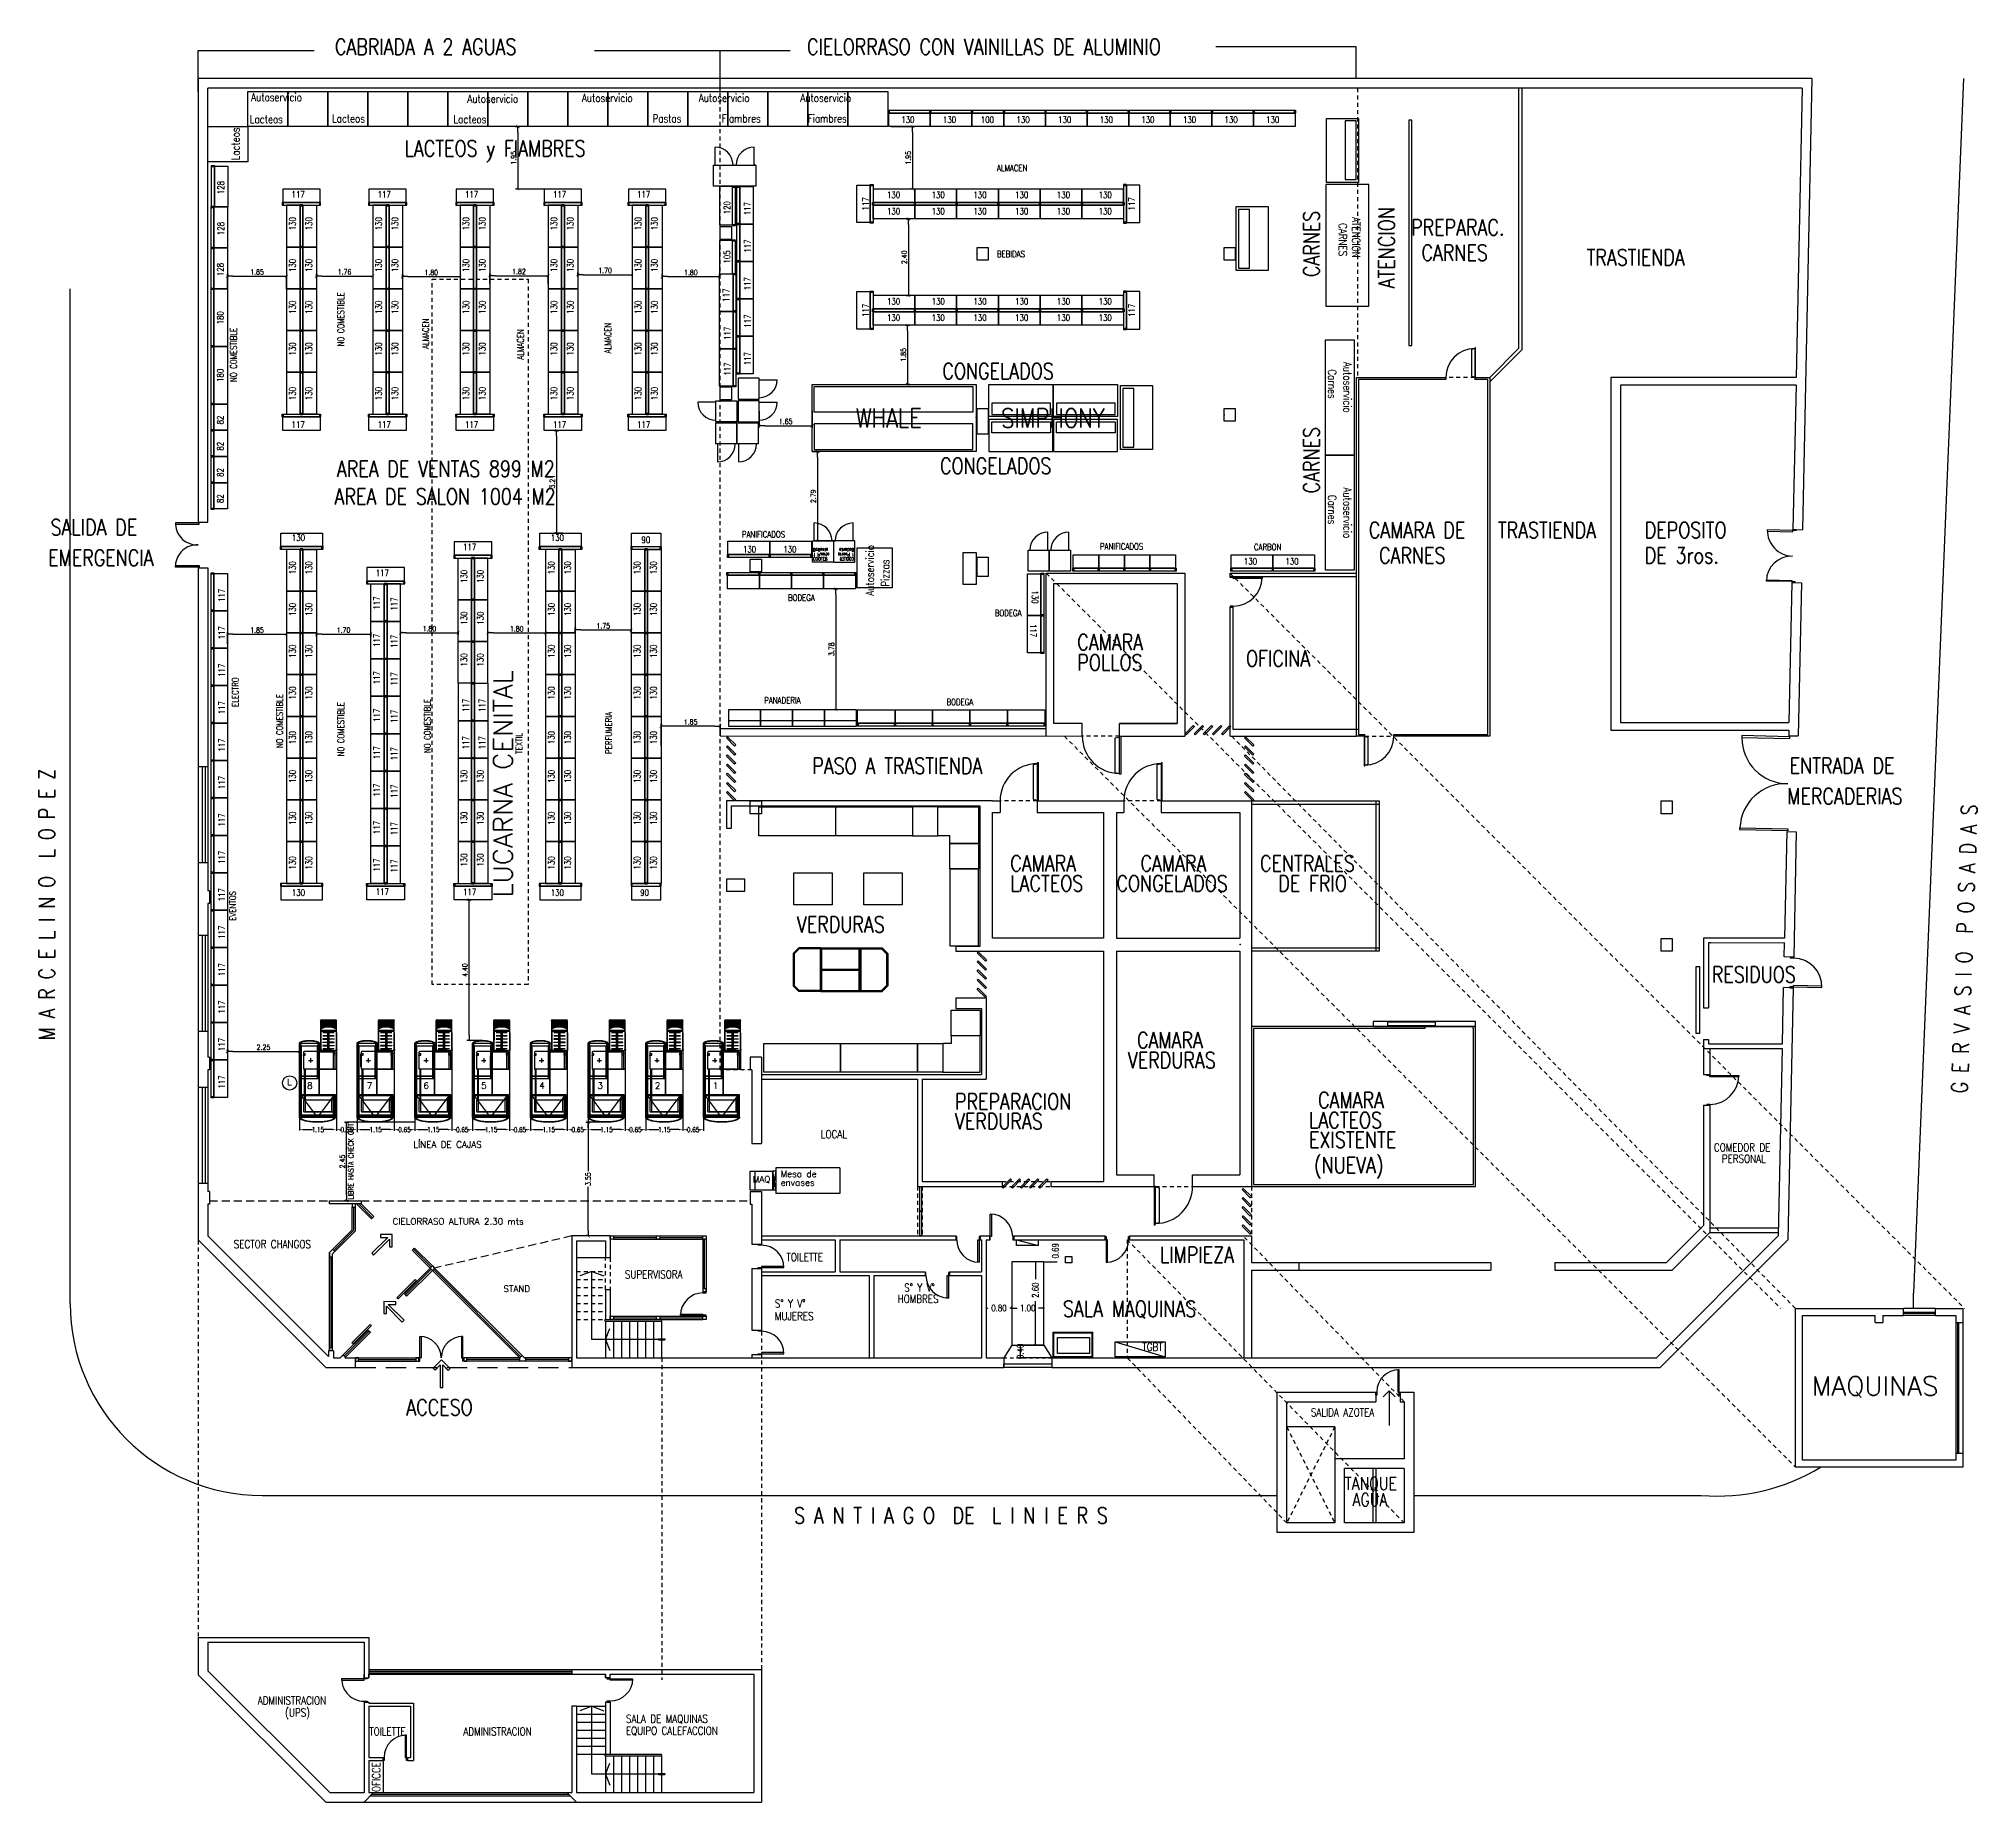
# Model space of a CAD drawing. Header units: millimetres. Extents: x -434 to 213, y 66 to 172.
# Drawn here: x -213.5 to -153, y 66.4 to 121.5 of the extents above; entities that cross this region are included whole.
import ezdxf

# ---------------------------------------------------------------- set-up
doc = ezdxf.new("R2010")
doc.units = ezdxf.units.MM
for name, pattern in [('CENTER', [50.8, 31.75, -6.35, 6.35, -6.35]), ('DASHED', [0.75, 0.5, -0.25]), ('HIDDEN', [9.525, 6.35, -3.175]), ('HIDDEN2', [0.1875, 0.125, -0.0625])]:
    doc.linetypes.add(name, pattern=pattern)
for name, color, linetype in [('0_CAMARAS', 4, 'Continuous'), ('0_CARPINTERIA', 2, 'Continuous'), ('0_MUROS', 7, 'Continuous'), ('C_COTAS-EQUIPAMIENTO', 1, 'Continuous'), ('CARPINTERIA', 4, 'Continuous'), ('E_CHECK-OUTS', 1, 'Continuous'), ('E_EQUIPAMIENTO', 1, 'Continuous'), ('E_EXHIBIDORAS', 1, 'Continuous'), ('E_GONDOLAS', 1, 'Continuous'), ('INO-CAMARAS', 9, 'Continuous'), ('Rapi-Estant-Check-Out 255', 1, 'Continuous'), ('T_EQUIPAMIENTO', 5, 'Continuous'), ('T_TEXTOS', 3, 'Continuous'), ('T_TEXTOS-EQUIPAMIENTO', 5, 'Continuous')]:
    doc.layers.add(name, color=color, linetype=linetype)
doc.styles.add('COTAS', font='ROMANS.shx', dxfattribs={"width": 0.8})
doc.styles.add('INOXI', font='romans.shx', dxfattribs={"width": 0.7, "height": 0.15})
doc.styles.add('ROMANS', font='ROMANS.SHX', dxfattribs={"width": 0.8, "height": 0.2})
doc.styles.add('ROMANS20', font='romans.shx', dxfattribs={"width": 0.9, "height": 2})

msp = doc.modelspace()

# ---------------------------------------------------------------- texts
at = {"layer": '0_CAMARAS', "color": 8, "linetype": 'ByBlock', "char_height": 0.2, "attachment_point": 5, "rotation": 90, "style": 'ROMANS'}
for s, insert in [('\\A1;0.69', (-181.768, 83.593)), ('\\A1;2.60', (-182.394, 82.363)), ('\\A1;0.40', (-182.869, 80.448))]:
    msp.add_mtext(s, dxfattribs=dict(at, insert=insert))
at = {"layer": '0_CAMARAS', "color": 8, "linetype": 'ByBlock', "char_height": 0.2, "attachment_point": 5, "style": 'ROMANS'}
for s, insert in [('\\A1;0.80', (-183.533, 81.803)), ('\\A1;1.00', (-182.633, 81.803))]:
    msp.add_mtext(s, dxfattribs=dict(at, insert=insert))
at = {"layer": '0_MUROS', "color": 8, "width": 0.8}
for s, height, style, p in [('CABRIADA A 2 AGUAS', 0.5, 'ROMANS', (-204.283, 120.982)), ('CIELORRASO CON VAINILLAS DE ALUMINIO', 0.5, 'ROMANS', (-189.53, 120.982)), ('130', 0.2, 'COTAS', (-186.584, 118.85)), ('130', 0.2, 'COTAS', (-185.284, 118.85)), ('100', 0.2, 'COTAS', (-184.101, 118.85)), ('130', 0.2, 'COTAS', (-182.984, 118.85)), ('130', 0.2, 'COTAS', (-181.684, 118.85)), ('130', 0.2, 'COTAS', (-180.384, 118.85)), ('130', 0.2, 'COTAS', (-179.084, 118.85)), ('130', 0.2, 'COTAS', (-177.784, 118.85)), ('130', 0.2, 'COTAS', (-176.484, 118.85)), ('130', 0.2, 'COTAS', (-175.184, 118.85)), ('LACTEOS y FIAMBRES', 0.5, 'ROMANS', (-202.106, 117.804)), ('ALMACEN', 0.2, 'COTAS', (-183.596, 117.342)), ('117', 0.2, 'COTAS', (-205.639, 116.518)), ('117', 0.2, 'COTAS', (-202.949, 116.518)), ('117', 0.2, 'COTAS', (-200.219, 116.518)), ('117', 0.2, 'COTAS', (-197.469, 116.518)), ('117', 0.2, 'COTAS', (-194.839, 116.518)), ('130', 0.2, 'COTAS', (-187.031, 116.501)), ('130', 0.2, 'COTAS', (-185.637, 116.501)), ('130', 0.2, 'COTAS', (-184.332, 116.501)), ('130', 0.2, 'COTAS', (-183.027, 116.501)), ('130', 0.2, 'COTAS', (-181.722, 116.501)), ('130', 0.2, 'COTAS', (-180.417, 116.501)), ('130', 0.2, 'COTAS', (-187.031, 115.991)), ('130', 0.2, 'COTAS', (-185.637, 115.991)), ('130', 0.2, 'COTAS', (-184.332, 115.991)), ('130', 0.2, 'COTAS', (-183.027, 115.991)), ('130', 0.2, 'COTAS', (-181.722, 115.991)), ('130', 0.2, 'COTAS', (-180.417, 115.991)), ('PREPARAC.', 0.5, 'ROMANS', (-170.651, 115.336)), ('BEBIDAS', 0.2, 'COTAS', (-183.596, 114.654)), ('CARNES', 0.5, 'ROMANS', (-170.329, 114.544)), ('TRASTIENDA', 0.5, 'ROMANS', (-165.169, 114.398)), ('130', 0.2, 'COTAS', (-187.031, 113.171)), ('130', 0.2, 'COTAS', (-185.637, 113.171)), ('130', 0.2, 'COTAS', (-184.332, 113.171)), ('130', 0.2, 'COTAS', (-183.027, 113.171)), ('130', 0.2, 'COTAS', (-181.722, 113.171)), ('130', 0.2, 'COTAS', (-180.417, 113.171)), ('130', 0.2, 'COTAS', (-187.031, 112.661)), ('130', 0.2, 'COTAS', (-185.637, 112.661)), ('130', 0.2, 'COTAS', (-184.332, 112.661)), ('130', 0.2, 'COTAS', (-183.027, 112.661)), ('130', 0.2, 'COTAS', (-181.722, 112.661)), ('130', 0.2, 'COTAS', (-180.417, 112.661)), ('CONGELADOS', 0.5, 'ROMANS', (-185.3, 110.842)), ('WHALE', 0.6, 'COTAS', (-188.004, 109.325)), ('SIMPHONY', 0.6, 'COTAS', (-183.459, 109.325)), ('117', 0.2, 'COTAS', (-205.639, 109.321)), ('117', 0.2, 'COTAS', (-202.949, 109.321)), ('117', 0.2, 'COTAS', (-200.219, 109.321)), ('117', 0.2, 'COTAS', (-197.469, 109.321)), ('117', 0.2, 'COTAS', (-194.839, 109.321)), ('AREA DE VENTAS 899 M2', 0.5, 'ROMANS', (-204.219, 107.789)), ('CONGELADOS', 0.5, 'ROMANS', (-185.374, 107.88)), ('AREA DE SALON 1004 M2', 0.5, 'ROMANS', (-204.292, 106.921)), ('SALIDA DE', 0.5, 'ROMANS', (-213.168, 105.96)), ('PANIFICADOS', 0.2, 'COTAS', (-191.567, 105.89)), ('CAMARA DE', 0.5, 'ROMANS', (-171.975, 105.874)), ('TRASTIENDA', 0.5, 'ROMANS', (-167.942, 105.874)), ('DEPOSITO', 0.5, 'ROMANS', (-163.351, 105.874)), ('EMERGENCIA', 0.5, 'ROMANS', (-213.241, 105.005)), ('130', 0.2, 'COTAS', (-205.629, 105.784)), ('117', 0.2, 'COTAS', (-200.279, 105.492)), ('130', 0.2, 'COTAS', (-197.539, 105.784)), ('90', 0.2, 'COTAS', (-194.705, 105.72)), ('130', 0.2, 'COTAS', (-191.531, 105.424)), ('130', 0.2, 'COTAS', (-190.271, 105.424)), ('PANIFICADOS', 0.2, 'COTAS', (-180.376, 105.511)), ('CARBON', 0.2, 'COTAS', (-175.566, 105.493)), ('CARNES', 0.5, 'ROMANS', (-171.653, 105.082)), ('DE 3ros.', 0.5, 'ROMANS', (-163.351, 105.082)), ('117', 0.2, 'COTAS', (-203.009, 104.682)), ('130', 0.2, 'COTAS', (-175.881, 105.045)), ('130', 0.2, 'COTAS', (-174.581, 105.045)), ('BODEGA', 0.2, 'COTAS', (-190.123, 103.91)), ('BODEGA', 0.2, 'COTAS', (-183.663, 103.429)), ('CAMARA', 0.5, 'ROMANS', (-181.084, 102.369)), ('POLLOS', 0.5, 'ROMANS', (-181.084, 101.732)), ('OFICINA', 0.5, 'ROMANS', (-175.811, 101.86)), ('PANADERIA', 0.2, 'COTAS', (-190.869, 100.703)), ('BODEGA', 0.2, 'COTAS', (-185.171, 100.647)), ('PASO A TRASTIENDA', 0.5, 'ROMANS', (-189.366, 98.502)), ('ENTRADA DE', 0.5, 'ROMANS', (-158.823, 98.509)), ('MERCADERIAS', 0.5, 'ROMANS', (-158.897, 97.554)), ('CAMARA', 0.5, 'ROMANS', (-183.177, 95.455)), ('CAMARA', 0.5, 'ROMANS', (-179.109, 95.455)), ('CENTRALES', 0.5, 'ROMANS', (-175.374, 95.455)), ('LACTEOS', 0.5, 'ROMANS', (-183.177, 94.828)), ('CONGELADOS', 0.5, 'ROMANS', (-179.86, 94.828)), ('DE FRIO', 0.5, 'ROMANS', (-174.802, 94.828)), ('130', 0.2, 'COTAS', (-205.629, 94.69)), ('117', 0.2, 'COTAS', (-203.009, 94.721)), ('117', 0.2, 'COTAS', (-200.279, 94.707)), ('130', 0.2, 'COTAS', (-197.539, 94.69)), ('90', 0.2, 'COTAS', (-194.746, 94.69)), ('VERDURAS', 0.5, 'ROMANS', (-189.844, 93.549)), ('RESIDUOS', 0.5, 'ROMANS', (-161.255, 91.982)), ('CAMARA', 0.5, 'ROMANS', (-179.217, 89.93)), ('VERDURAS', 0.5, 'ROMANS', (-179.501, 89.302)), ('PREPARACION', 0.5, 'ROMANS', (-184.906, 88.009)), ('CAMARA', 0.5, 'ROMANS', (-173.559, 88.057)), ('VERDURAS', 0.5, 'ROMANS', (-184.906, 87.393)), ('LACTEOS', 0.5, 'ROMANS', (-173.842, 87.429)), ('LOCAL', 0.25, 'ROMANS', (-189.097, 87.114)), ('EXISTENTE', 0.5, 'ROMANS', (-173.842, 86.815)), ('COMEDOR DE', 0.25, 'ROMANS', (-161.191, 86.7)), ('(NUEVA)', 0.5, 'ROMANS', (-173.689, 86.022)), ('PERSONAL', 0.25, 'ROMANS', (-160.942, 86.346)), ('SECTOR CHANGOS', 0.25, 'ROMANS', (-207.443, 83.676)), ('LIMPIEZA', 0.5, 'ROMANS', (-178.502, 83.222)), ('TOILETTE', 0.25, 'ROMANS', (-190.173, 83.272)), ('SUPERVISORA', 0.25, 'ROMANS', (-195.222, 82.73)), ('S° Y V°', 0.25, 'ROMANS', (-186.494, 82.318)), ('S° Y V°', 0.25, 'ROMANS', (-190.536, 81.822)), ('HOMBRES', 0.25, 'ROMANS', (-186.699, 81.965)), ('SALA MAQUINAS', 0.5, 'ROMANS', (-181.532, 81.529)), ('MUJERES', 0.25, 'ROMANS', (-190.536, 81.426)), ('ACCESO', 0.5, 'ROMANS', (-202.051, 78.45)), ('SALIDA AZOTEA', 0.25, 'ROMANS', (-173.785, 78.419)), ('TANQUE', 0.4, 'ROMANS', (-172.73, 76.119)), ('AGUA', 0.4, 'ROMANS', (-172.484, 75.613)), ('S A N T I A G O  DE  L I N I E R S ', 0.5, 'ROMANS', (-189.935, 75.069)), ('ADMINISTRACION', 0.25, 'ROMANS', (-206.693, 69.411)), ('(UPS)', 0.25, 'ROMANS', (-205.841, 69.036)), ('SALA DE MAQUINAS', 0.25, 'ROMANS', (-195.19, 68.842)), ('TOILETTE', 0.25, 'ROMANS', (-203.21, 68.444)), ('ADMINISTRACION', 0.25, 'ROMANS', (-200.269, 68.444)), ('EQUIPO CALEFACCION', 0.25, 'ROMANS', (-195.19, 68.466))]:
    msp.add_text(s, height=height, dxfattribs=dict(at, style=style)).set_placement(p)
for s, height, rotation, style, p in [('128', 0.2, 90, 'COTAS', (-207.749, 116.623)), ('120', 0.2, 90, 'COTAS', (-191.929, 115.994)), ('117', 0.2, 90, 'COTAS', (-191.292, 115.965)), ('117', 0.2, 90, 'COTAS', (-187.602, 116.115)), ('117', 0.2, 90, 'COTAS', (-179.282, 116.115)), ('128', 0.2, 90, 'COTAS', (-207.749, 115.343)), ('130', 0.2, 90, 'COTAS', (-205.509, 115.495)), ('130', 0.2, 90, 'COTAS', (-204.999, 115.495)), ('130', 0.2, 90, 'COTAS', (-202.819, 115.495)), ('130', 0.2, 90, 'COTAS', (-202.309, 115.495)), ('130', 0.2, 90, 'COTAS', (-200.089, 115.495)), ('130', 0.2, 90, 'COTAS', (-199.579, 115.495)), ('130', 0.2, 90, 'COTAS', (-197.339, 115.495)), ('130', 0.2, 90, 'COTAS', (-196.829, 115.495)), ('130', 0.2, 90, 'COTAS', (-194.709, 115.495)), ('130', 0.2, 90, 'COTAS', (-194.199, 115.495)), ('CARNES', 0.5, 90, 'ROMANS', (-173.521, 114.032)), ('ATENCION', 0.5, 90, 'ROMANS', (-171.172, 113.682)), ('117', 0.2, 90, 'COTAS', (-191.291, 114.795)), ('130', 0.2, 90, 'COTAS', (-205.509, 114.19)), ('130', 0.2, 90, 'COTAS', (-204.999, 114.19)), ('130', 0.2, 90, 'COTAS', (-202.819, 114.19)), ('130', 0.2, 90, 'COTAS', (-202.309, 114.19)), ('130', 0.2, 90, 'COTAS', (-200.089, 114.19)), ('130', 0.2, 90, 'COTAS', (-199.579, 114.19)), ('130', 0.2, 90, 'COTAS', (-197.339, 114.19)), ('130', 0.2, 90, 'COTAS', (-196.829, 114.19)), ('130', 0.2, 90, 'COTAS', (-194.709, 114.19)), ('130', 0.2, 90, 'COTAS', (-194.199, 114.19)), ('105', 0.2, 90, 'COTAS', (-191.929, 114.454)), ('128', 0.2, 90, 'COTAS', (-207.767, 114.063)), ('117', 0.2, 90, 'COTAS', (-191.292, 113.618)), ('130', 0.2, 90, 'COTAS', (-205.509, 112.885)), ('130', 0.2, 90, 'COTAS', (-204.999, 112.885)), ('NO COMESTIBLE', 0.2, 90, 'COTAS', (-203.999, 111.863)), ('130', 0.2, 90, 'COTAS', (-202.819, 112.885)), ('130', 0.2, 90, 'COTAS', (-202.309, 112.885)), ('130', 0.2, 90, 'COTAS', (-200.089, 112.885)), ('130', 0.2, 90, 'COTAS', (-199.579, 112.885)), ('130', 0.2, 90, 'COTAS', (-197.339, 112.885)), ('130', 0.2, 90, 'COTAS', (-196.829, 112.885)), ('130', 0.2, 90, 'COTAS', (-194.709, 112.885)), ('130', 0.2, 90, 'COTAS', (-194.199, 112.885)), ('117', 0.2, 90, 'COTAS', (-191.957, 113.26)), ('180', 0.2, 90, 'COTAS', (-207.767, 112.554)), ('ALMACEN', 0.2, 90, 'COTAS', (-201.347, 111.785)), ('117', 0.2, 90, 'COTAS', (-191.291, 112.448)), ('117', 0.2, 90, 'COTAS', (-187.602, 112.785)), ('117', 0.2, 90, 'COTAS', (-179.282, 112.785)), ('NO COMESTIBLE', 0.2, 90, 'COTAS', (-207.352, 110.753)), ('ALMACEN', 0.2, 90, 'COTAS', (-198.384, 111.45)), ('ALMACEN', 0.2, 90, 'COTAS', (-195.655, 111.649)), ('117', 0.2, 90, 'COTAS', (-191.921, 112.069)), ('130', 0.2, 90, 'COTAS', (-205.509, 111.58)), ('130', 0.2, 90, 'COTAS', (-204.999, 111.58)), ('130', 0.2, 90, 'COTAS', (-202.819, 111.58)), ('130', 0.2, 90, 'COTAS', (-202.309, 111.58)), ('130', 0.2, 90, 'COTAS', (-200.089, 111.58)), ('130', 0.2, 90, 'COTAS', (-199.579, 111.58)), ('130', 0.2, 90, 'COTAS', (-197.339, 111.58)), ('130', 0.2, 90, 'COTAS', (-196.829, 111.58)), ('130', 0.2, 90, 'COTAS', (-194.709, 111.58)), ('130', 0.2, 90, 'COTAS', (-194.199, 111.58)), ('117', 0.2, 90, 'COTAS', (-191.291, 111.278)), ('180', 0.2, 90, 'COTAS', (-207.767, 110.754)), ('117', 0.2, 90, 'COTAS', (-191.921, 110.95)), ('130', 0.2, 90, 'COTAS', (-205.509, 110.186)), ('130', 0.2, 90, 'COTAS', (-204.999, 110.186)), ('130', 0.2, 90, 'COTAS', (-202.819, 110.186)), ('130', 0.2, 90, 'COTAS', (-202.309, 110.186)), ('130', 0.2, 90, 'COTAS', (-200.089, 110.186)), ('130', 0.2, 90, 'COTAS', (-199.579, 110.186)), ('130', 0.2, 90, 'COTAS', (-197.339, 110.186)), ('130', 0.2, 90, 'COTAS', (-196.829, 110.186)), ('130', 0.2, 90, 'COTAS', (-194.709, 110.186)), ('130', 0.2, 90, 'COTAS', (-194.199, 110.186)), ('82', 0.2, 90, 'COTAS', (-207.767, 109.427)), ('CARNES', 0.5, 90, 'ROMANS', (-173.521, 107.272)), ('82', 0.2, 90, 'COTAS', (-207.767, 108.607)), ('82', 0.2, 90, 'COTAS', (-207.767, 107.787)), ('82', 0.2, 90, 'COTAS', (-207.767, 106.967)), ('130', 0.2, 90, 'COTAS', (-205.509, 104.74)), ('130', 0.2, 90, 'COTAS', (-204.999, 104.74)), ('130', 0.2, 90, 'COTAS', (-200.149, 104.469)), ('130', 0.2, 90, 'COTAS', (-199.639, 104.469)), ('130', 0.2, 90, 'COTAS', (-197.419, 104.74)), ('130', 0.2, 90, 'COTAS', (-196.909, 104.74)), ('130', 0.2, 90, 'COTAS', (-194.739, 104.74)), ('130', 0.2, 90, 'COTAS', (-194.229, 104.74)), ('117', 0.2, 90, 'COTAS', (-207.723, 103.876)), ('130', 0.2, 270, 'COTAS', (-182.506, 104.235)), ('130', 0.2, 90, 'COTAS', (-205.509, 103.435)), ('130', 0.2, 90, 'COTAS', (-204.999, 103.435)), ('117', 0.2, 90, 'COTAS', (-202.876, 103.64)), ('117', 0.2, 90, 'COTAS', (-202.331, 103.605)), ('130', 0.2, 90, 'COTAS', (-197.419, 103.435)), ('130', 0.2, 90, 'COTAS', (-196.909, 103.435)), ('130', 0.2, 90, 'COTAS', (-194.739, 103.435)), ('130', 0.2, 90, 'COTAS', (-194.229, 103.435)), ('117', 0.2, 90, 'COTAS', (-207.723, 102.706)), ('130', 0.2, 90, 'COTAS', (-200.149, 103.164)), ('130', 0.2, 90, 'COTAS', (-199.639, 103.164)), ('117', 0.2, 270, 'COTAS', (-182.561, 103.187)), ('130', 0.2, 90, 'COTAS', (-205.509, 102.13)), ('130', 0.2, 90, 'COTAS', (-204.999, 102.13)), ('117', 0.2, 90, 'COTAS', (-202.876, 102.47)), ('117', 0.2, 90, 'COTAS', (-202.331, 102.435)), ('130', 0.2, 90, 'COTAS', (-197.419, 102.13)), ('130', 0.2, 90, 'COTAS', (-196.909, 102.13)), ('130', 0.2, 90, 'COTAS', (-194.739, 102.13)), ('130', 0.2, 90, 'COTAS', (-194.229, 102.13)), ('117', 0.2, 90, 'COTAS', (-207.723, 101.536)), ('130', 0.2, 90, 'COTAS', (-200.149, 101.859)), ('130', 0.2, 90, 'COTAS', (-199.639, 101.859)), ('ELECTRO', 0.2, 90, 'COTAS', (-207.299, 100.592)), ('130', 0.2, 90, 'COTAS', (-205.509, 100.825)), ('130', 0.2, 90, 'COTAS', (-204.999, 100.825)), ('117', 0.2, 90, 'COTAS', (-202.876, 101.3)), ('117', 0.2, 90, 'COTAS', (-202.331, 101.265)), ('130', 0.2, 90, 'COTAS', (-197.419, 100.825)), ('130', 0.2, 90, 'COTAS', (-196.909, 100.825)), ('130', 0.2, 90, 'COTAS', (-194.739, 100.825)), ('130', 0.2, 90, 'COTAS', (-194.229, 100.825)), ('117', 0.2, 90, 'COTAS', (-207.723, 100.366)), ('NO COMESTIBLE', 0.2, 90, 'COTAS', (-205.913, 99.305)), ('NO COMESTIBLE', 0.2, 90, 'COTAS', (-203.999, 99.05)), ('NO COMESTIBLE', 0.2, 90, 'COTAS', (-201.294, 99.152)), ('117', 0.2, 90, 'COTAS', (-200.093, 100.439)), ('117', 0.2, 90, 'COTAS', (-199.583, 100.439)), ('117', 0.2, 90, 'COTAS', (-202.876, 100.13)), ('117', 0.2, 90, 'COTAS', (-202.331, 100.095)), ('PERFUMERIA', 0.2, 90, 'COTAS', (-195.628, 99.126)), ('117', 0.2, 90, 'COTAS', (-207.723, 99.196)), ('130', 0.2, 90, 'COTAS', (-205.509, 99.43)), ('130', 0.2, 90, 'COTAS', (-204.999, 99.43)), ('117', 0.2, 90, 'COTAS', (-202.876, 98.96)), ('117', 0.2, 90, 'COTAS', (-200.093, 99.269)), ('117', 0.2, 90, 'COTAS', (-199.583, 99.269)), ('TEXTIL', 0.2, 90, 'COTAS', (-198.435, 99.126)), ('130', 0.2, 90, 'COTAS', (-197.419, 99.43)), ('130', 0.2, 90, 'COTAS', (-196.909, 99.43)), ('130', 0.2, 90, 'COTAS', (-194.739, 99.43)), ('130', 0.2, 90, 'COTAS', (-194.229, 99.43)), ('117', 0.2, 90, 'COTAS', (-202.331, 98.925)), ('M A R C E L I N O  L O P E Z', 0.5, 90, 'ROMANS', (-213.038, 90.172)), ('117', 0.2, 90, 'COTAS', (-207.723, 98.026)), ('130', 0.2, 90, 'COTAS', (-205.509, 98.215)), ('130', 0.2, 90, 'COTAS', (-204.999, 98.215)), ('117', 0.2, 90, 'COTAS', (-202.876, 97.79)), ('117', 0.2, 90, 'COTAS', (-202.331, 97.755)), ('130', 0.2, 90, 'COTAS', (-200.149, 98.214)), ('130', 0.2, 90, 'COTAS', (-199.639, 98.214)), ('130', 0.2, 90, 'COTAS', (-197.419, 98.215)), ('130', 0.2, 90, 'COTAS', (-196.909, 98.215)), ('130', 0.2, 90, 'COTAS', (-194.739, 98.215)), ('130', 0.2, 90, 'COTAS', (-194.229, 98.215)), ('117', 0.2, 90, 'COTAS', (-207.723, 96.856)), ('130', 0.2, 90, 'COTAS', (-205.509, 96.91)), ('130', 0.2, 90, 'COTAS', (-204.999, 96.91)), ('117', 0.2, 90, 'COTAS', (-202.876, 96.62)), ('117', 0.2, 90, 'COTAS', (-202.331, 96.585)), ('130', 0.2, 90, 'COTAS', (-200.149, 96.909)), ('130', 0.2, 90, 'COTAS', (-199.639, 96.909)), ('130', 0.2, 90, 'COTAS', (-197.419, 96.91)), ('130', 0.2, 90, 'COTAS', (-196.909, 96.91)), ('130', 0.2, 90, 'COTAS', (-194.739, 96.91)), ('130', 0.2, 90, 'COTAS', (-194.229, 96.91)), ('G E R V A S I O  P O S A D A S', 0.5, 88, 'ROMANS', (-153.273, 88.509)), ('117', 0.2, 90, 'COTAS', (-207.723, 95.686)), ('130', 0.2, 90, 'COTAS', (-205.509, 95.515)), ('130', 0.2, 90, 'COTAS', (-204.999, 95.515)), ('117', 0.2, 90, 'COTAS', (-202.876, 95.45)), ('117', 0.2, 90, 'COTAS', (-202.331, 95.415)), ('130', 0.2, 90, 'COTAS', (-200.149, 95.604)), ('130', 0.2, 90, 'COTAS', (-199.639, 95.604)), ('130', 0.2, 90, 'COTAS', (-197.419, 95.515)), ('130', 0.2, 90, 'COTAS', (-196.909, 95.515)), ('130', 0.2, 90, 'COTAS', (-194.739, 95.515)), ('130', 0.2, 90, 'COTAS', (-194.229, 95.515)), ('117', 0.2, 90, 'COTAS', (-207.723, 94.516)), ('EVENTOS', 0.2, 90, 'COTAS', (-207.378, 93.908)), ('117', 0.2, 90, 'COTAS', (-207.723, 93.346)), ('117', 0.2, 90, 'COTAS', (-207.723, 92.176)), ('117', 0.2, 90, 'COTAS', (-207.723, 91.006)), ('117', 0.2, 90, 'COTAS', (-207.723, 89.836)), ('117', 0.2, 90, 'COTAS', (-207.723, 88.666)), ('OFICCE', 0.25, 90, 'ROMANS', (-202.866, 66.676))]:
    msp.add_text(s, height=height, rotation=rotation, dxfattribs=dict(at, style=style)).set_placement(p)
at = {"layer": '0_MUROS', "color": 8, "char_height": 0.16, "attachment_point": 5, "rotation": 90, "style": 'COTAS'}
for s, insert in [('\\A1;4.40', (-200.219, 92.369)), ('\\A1;2.45\\PLIBRE HASTA CHECK OUT', (-203.918, 86.385)), ('\\A1;3.55', (-196.372, 85.835))]:
    msp.add_mtext(s, dxfattribs=dict(at, insert=insert))
at = {"layer": '0_MUROS', "color": 8, "insert": (-206.517, 89.955), "char_height": 0.16, "attachment_point": 5, "style": 'COTAS'}
msp.add_mtext('\\A1;2.25', dxfattribs=at)
at = {"layer": 'C_COTAS-EQUIPAMIENTO', "color": 8, "char_height": 0.15, "attachment_point": 5, "style": 'INOXI'}
for s, insert in [('\\A1;1.15', (-204.815, 87.381)), ('\\A1;0.65', (-203.913, 87.379)), ('\\A1;1.15', (-203.011, 87.381)), ('\\A1;0.65', (-202.109, 87.379)), ('\\A1;1.15', (-201.207, 87.381)), ('\\A1;0.65', (-200.305, 87.379)), ('\\A1;1.15', (-199.403, 87.381)), ('\\A1;0.65', (-198.501, 87.379)), ('\\A1;1.15', (-197.599, 87.381)), ('\\A1;0.65', (-196.697, 87.379)), ('\\A1;1.15', (-195.795, 87.381)), ('\\A1;0.65', (-194.893, 87.379)), ('\\A1;1.15', (-193.991, 87.381)), ('\\A1;0.65', (-193.089, 87.379))]:
    msp.add_mtext(s, dxfattribs=dict(at, insert=insert))
at = {"layer": 'E_EQUIPAMIENTO', "color": 8, "style": 'ROMANS', "width": 0.8}
msp.add_text('TGBT', height=0.25, dxfattribs=at).set_placement((-179.051, 80.465))
at = {"layer": 'E_EXHIBIDORAS', "color": 8, "style": 'ROMANS20', "text_generation_flag": 2, "width": 0.7}
for s, p in [('Batiente', (-189.342, 105.555)), ('1 Puerta', (-189.342, 105.409)), ('COOLER', (-189.342, 105.274))]:
    msp.add_text(s, height=0.1, rotation=180, dxfattribs=at).set_placement(p)
at = {"layer": 'E_EXHIBIDORAS', "color": 8, "style": 'ROMANS20', "width": 0.7}
for s, p in [('1 Puerta', (-188.059, 105.409)), ('Batiente', (-188.059, 105.555)), ('COOLER', (-188.059, 105.274))]:
    msp.add_text(s, height=0.1, rotation=180, dxfattribs=at).set_placement(p)
at = {"layer": 'E_GONDOLAS', "color": 8, "char_height": 0.16, "attachment_point": 5, "rotation": 90, "style": 'COTAS'}
for s, insert in [('\\A1;1.95', (-198.7, 117.76)), ('\\A1;1.95', (-186.369, 117.76)), ('\\A1;2.40', (-186.492, 114.65)), ('\\A1;1.85', (-186.519, 111.6)), ('\\A1;3.21', (-197.489, 107.635)), ('\\A1;2.79', (-189.333, 107.18)), ('\\A1;3.78', (-188.765, 102.399))]:
    msp.add_mtext(s, dxfattribs=dict(at, insert=insert))
at = {"layer": 'E_GONDOLAS', "color": 8, "char_height": 0.16, "attachment_point": 5, "style": 'COTAS'}
for s, insert in [('\\A1;1.85', (-206.717, 114.192)), ('\\A1;1.76', (-203.982, 114.194)), ('\\A1;1.80', (-201.272, 114.175)), ('\\A1;1.82', (-198.532, 114.206)), ('\\A1;1.70', (-195.842, 114.236)), ('\\A1;1.80', (-193.162, 114.175)), ('\\A1;1.65', (-190.198, 109.516)), ('\\A1;1.85', (-206.717, 102.995)), ('\\A1;1.70', (-204.012, 102.999)), ('\\A1;1.80', (-201.332, 103.039)), ('\\A1;1.80', (-198.602, 103.037)), ('\\A1;1.75', (-195.897, 103.13)), ('\\A1;1.85', (-193.167, 100.125))]:
    msp.add_mtext(s, dxfattribs=dict(at, insert=insert))
at = {"layer": 'T_EQUIPAMIENTO', "color": 8, "style": 'ROMANS', "width": 0.8}
for s, p in [('Autoservicio', (-206.901, 119.529)), ('Autoservicio', (-200.144, 119.481)), ('Autoservicio', (-196.565, 119.505)), ('Autoservicio', (-192.914, 119.505)), ('Autoservicio', (-189.738, 119.505)), ('Lacteos', (-206.94, 118.84)), ('Lacteos', (-204.373, 118.864)), ('Lacteos', (-200.578, 118.84)), ('Pastas', (-194.357, 118.864)), ('Fiambres', (-192.192, 118.864)), ('Fiambres', (-189.506, 118.864))]:
    msp.add_text(s, height=0.25, dxfattribs=at).set_placement(p)
for s, rotation, p in [('Lacteos', 90, (-207.26, 117.679)), ('ATENCION', 270, (-172.497, 115.908)), ('CARNES', 270, (-172.909, 115.72)), ('Carnes', 270, (-173.246, 111.147)), ('Autoservicio', 270, (-172.766, 111.379)), ('Autoservicio', 270, (-172.766, 107.455)), ('Carnes', 270, (-173.246, 107.223)), ('Autoservicio', 90, (-187.438, 104.069)), ('Pizzas', 90, (-186.96, 104.353))]:
    msp.add_text(s, height=0.25, rotation=rotation, dxfattribs=at).set_placement(p)
at = {"layer": 'T_TEXTOS', "color": 8, "style": 'ROMANS'}
msp.add_text('LUCARNA CENITAL', height=0.6, rotation=90, dxfattribs=at).set_placement((-198.732, 94.643))
for s, height, p in [('L', 0.2, (-205.782, 88.768)), ('8', 0.2, (-205.151, 88.659)), ('7', 0.2, (-203.287, 88.659)), ('6', 0.2, (-201.514, 88.659)), ('5', 0.2, (-199.713, 88.659)), ('4', 0.2, (-197.894, 88.659)), ('3', 0.2, (-196.081, 88.659)), ('2', 0.2, (-194.286, 88.659)), ('1', 0.2, (-192.473, 88.659)), ('LÍNEA DE CAJAS', 0.2, (-201.832, 86.817)), ('CIELORRASO ALTURA 2.30 mts', 0.2, (-202.481, 84.412)), ('STAND', 0.2, (-199.014, 82.307)), ('MAQUINAS', 0.6, (-158.134, 79.069))]:
    msp.add_text(s, height=height, dxfattribs=at).set_placement(p)
at = {"layer": 'T_TEXTOS-EQUIPAMIENTO', "color": 8, "style": 'ROMANS'}
for s, p in [('Mesa de', (-190.356, 85.9)), ('MAQ', (-191.225, 85.732)), ('envases', (-190.356, 85.629))]:
    msp.add_text(s, height=0.2, rotation=359.99961, dxfattribs=at).set_placement(p)

# ---------------------------------------------------------------- blocks, each defined once
blk = doc.blocks.new('COTA')
for p, q in [((-1, 0), (0, 0)), ((0, 0.4), (0, -0.4))]:
    blk.add_line(p, q)
at = {"const_width": 0.065}
blk.add_lwpolyline([(0.14, 0.14), (0.28, 0.28), (0, 0), (-0.14, -0.14), (-0.28, -0.28)], dxfattribs=at)
blk = doc.blocks.new('P70d')
at = {"color": 9}
for points in [[(-0.03, 0.1), (-0.03, 0.8), (-0.07, 0.8), (-0.07, 0.1)], [(-0.76, 0), (-0.76, 0.1), (-0.73, 0.1), (-0.73, 0)], [(-0.03, 0), (-0.03, 0.1), (0, 0.1), (0, 0)]]:
    blk.add_lwpolyline(points, close=True, dxfattribs=at)
at = {"color": 8}
blk.add_arc((-0.03, 0.1), 0.7, 90, 180, dxfattribs=at)
blk = doc.blocks.new('_ArchTick')
at = {"color": 0, "linetype": 'ByBlock', "const_width": 0.15}
blk.add_lwpolyline([(-0.5, -0.5), (0.5, 0.5)], dxfattribs=at)

# ---------------------------------------------------------------- linework, layer by layer
at = {"color": 8}
for p, q in [((-202.635, 84.014), (-203.13, 83.519)), ((-203.073, 83.462), (-202.578, 83.957)), ((-202.493, 84.099), (-202.861, 84.099)), ((-202.861, 84.099), (-202.861, 84.014)), ((-202.861, 84.014), (-202.635, 84.014)), ((-202.578, 83.957), (-202.578, 83.717)), ((-202.578, 83.717), (-202.498, 83.717)), ((-202.498, 83.717), (-202.493, 84.099)), ((-203.13, 83.519), (-203.073, 83.462)), ((-202.375, 81.999), (-202.757, 82.004)), ((-202.757, 82.004), (-202.757, 81.636)), ((-202.672, 81.636), (-202.672, 81.862)), ((-202.672, 81.862), (-202.177, 81.367)), ((-202.615, 81.919), (-202.375, 81.919)), ((-202.12, 81.424), (-202.615, 81.919)), ((-202.375, 81.919), (-202.375, 81.999)), ((-202.757, 81.636), (-202.672, 81.636)), ((-202.177, 81.367), (-202.12, 81.424)), ((-200.95, 80.186), (-201.21, 79.926)), ((-201.15, 79.866), (-200.99, 80.026)), ((-200.99, 80.026), (-200.99, 79.326)), ((-200.684, 79.913), (-200.95, 80.186)), ((-200.91, 80.026), (-200.74, 79.856)), ((-200.91, 79.326), (-200.91, 80.026)), ((-201.21, 79.926), (-201.15, 79.866)), ((-200.74, 79.856), (-200.684, 79.913)), ((-200.99, 79.326), (-200.91, 79.326))]:
    msp.add_line(p, q, dxfattribs=at)
for points in [[(-158.723, 106.112), (-159.523, 106.127), (-159.524, 106.087), (-158.724, 106.072)], [(-158.623, 106.11), (-158.723, 106.112), (-158.723, 106.142), (-158.623, 106.14)], [(-176.31, 104.675), (-176.21, 104.675), (-176.21, 104.645), (-176.31, 104.645)], [(-176.21, 104.645), (-175.31, 104.645), (-175.31, 104.605), (-176.21, 104.605)], [(-158.753, 104.512), (-159.553, 104.527), (-159.553, 104.567), (-158.753, 104.552)], [(-158.653, 104.51), (-158.753, 104.512), (-158.754, 104.482), (-158.654, 104.48)], [(-176.31, 103.715), (-176.21, 103.715), (-176.21, 103.745), (-176.31, 103.745)], [(-158.797, 92.776), (-158.697, 92.774), (-158.697, 92.744), (-158.797, 92.746)], [(-158.817, 91.816), (-158.717, 91.814), (-158.716, 91.844), (-158.816, 91.846)], [(-158.716, 91.844), (-157.816, 91.825), (-157.816, 91.865), (-158.715, 91.884)], [(-161.415, 89.102), (-161.315, 89.102), (-161.315, 89.072), (-161.415, 89.072)], [(-161.315, 89.072), (-160.415, 89.072), (-160.415, 89.032), (-161.315, 89.032)], [(-161.415, 88.142), (-161.315, 88.142), (-161.315, 88.172), (-161.415, 88.172)], [(-183.803, 84.038), (-183.803, 84.738), (-183.763, 84.738), (-183.763, 84.038)], [(-191.053, 83.798), (-190.953, 83.798), (-190.953, 83.768), (-191.053, 83.768)], [(-184.883, 84.038), (-184.883, 83.938), (-184.853, 83.938), (-184.853, 84.038)], [(-184.153, 83.938), (-184.153, 83.238), (-184.193, 83.238), (-184.193, 83.938)], [(-184.153, 84.038), (-184.153, 83.938), (-184.123, 83.938), (-184.123, 84.038)], [(-183.803, 83.938), (-183.803, 84.038), (-183.833, 84.038), (-183.833, 83.938)], [(-183.073, 83.938), (-183.073, 84.038), (-183.103, 84.038), (-183.103, 83.938)], [(-180.182, 84.038), (-180.182, 83.938), (-180.212, 83.938), (-180.212, 84.038)], [(-180.182, 83.938), (-180.182, 83.238), (-180.142, 83.238), (-180.142, 83.938)], [(-179.452, 84.038), (-179.452, 83.938), (-179.482, 83.938), (-179.482, 84.038)], [(-191.053, 83.068), (-190.953, 83.068), (-190.953, 83.038), (-191.053, 83.038)], [(-190.953, 83.068), (-190.253, 83.068), (-190.253, 83.108), (-190.953, 83.108)], [(-185.843, 82.918), (-185.843, 82.818), (-185.813, 82.818), (-185.813, 82.918)], [(-185.113, 82.818), (-185.113, 82.118), (-185.153, 82.118), (-185.153, 82.818)], [(-185.113, 82.918), (-185.113, 82.818), (-185.083, 82.818), (-185.083, 82.918)], [(-192.683, 82.308), (-192.783, 82.308), (-192.783, 82.278), (-192.683, 82.278)], [(-192.783, 81.578), (-193.483, 81.578), (-193.483, 81.618), (-192.783, 81.618)], [(-192.683, 81.578), (-192.783, 81.578), (-192.783, 81.548), (-192.683, 81.548)], [(-191.053, 81.108), (-190.953, 81.108), (-190.953, 81.078), (-191.053, 81.078)], [(-191.053, 80.378), (-190.953, 80.378), (-190.953, 80.348), (-191.053, 80.348)], [(-190.953, 80.378), (-190.253, 80.378), (-190.253, 80.418), (-190.953, 80.418)], [(-171.026, 79.177), (-171.026, 79.877), (-171.066, 79.877), (-171.066, 79.177)], [(-171.756, 79.077), (-171.756, 79.177), (-171.726, 79.177), (-171.726, 79.077)], [(-171.026, 79.077), (-171.026, 79.177), (-170.996, 79.177), (-170.996, 79.077)]]:
    msp.add_lwpolyline(points, close=True, dxfattribs=at)
for centre, radius, start, end in [((-158.723, 106.112), 0.8, 178.9202, 268.9202), ((-158.753, 104.512), 0.8, 88.9202, 178.9202), ((-176.21, 104.645), 0.9, 270, 0), ((-158.716, 91.844), 0.9, 358.80189, 88.80189), ((-161.315, 89.072), 0.9, 270, 0), ((-183.803, 84.038), 0.7, 0, 90), ((-190.953, 83.068), 0.7, 0, 90), ((-184.153, 83.938), 0.7, 180, 270), ((-180.182, 83.938), 0.7, 270, 0), ((-185.113, 82.818), 0.7, 180, 270), ((-192.783, 81.578), 0.7, 90, 180), ((-190.953, 80.378), 0.7, 0, 90), ((-171.026, 79.177), 0.7, 90, 180)]:
    msp.add_arc(centre, radius, start, end, dxfattribs=at)
at = {"layer": '0_CAMARAS', "color": 8}
for p, q in [((-172.358, 99.678), (-172.358, 110.895)), ((-172.358, 110.895), (-169.567, 110.895)), ((-169.567, 110.895), (-169.567, 110.835)), ((-168.667, 110.895), (-168.198, 110.895)), ((-168.667, 110.895), (-168.667, 110.835)), ((-168.198, 110.895), (-168.198, 99.678)), ((-169.567, 110.835), (-172.298, 110.835)), ((-172.298, 110.835), (-172.298, 99.738)), ((-168.258, 110.835), (-168.667, 110.835)), ((-168.258, 99.738), (-168.258, 110.835)), ((-181.813, 100.078), (-181.813, 104.455)), ((-181.813, 104.455), (-177.96, 104.455)), ((-177.96, 104.455), (-177.96, 100.078)), ((-180.929, 100.078), (-181.813, 100.078)), ((-180.929, 99.668), (-180.929, 100.078)), ((-177.96, 100.078), (-179.768, 100.078)), ((-179.768, 100.078), (-177.96, 100.078)), ((-179.768, 99.668), (-179.768, 100.078)), ((-172.298, 99.738), (-172.097, 99.738)), ((-172.097, 99.678), (-172.097, 99.738)), ((-171.195, 99.738), (-168.258, 99.738)), ((-171.195, 99.678), (-171.195, 99.738)), ((-168.198, 99.678), (-171.195, 99.678)), ((-183.5, 97.658), (-183.5, 97.298)), ((-182.338, 97.658), (-182.338, 97.298)), ((-179.63, 97.658), (-179.63, 97.298)), ((-178.468, 97.658), (-178.468, 97.298)), ((-183.733, 93.368), (-183.733, 97.298)), ((-183.733, 97.298), (-183.5, 97.298)), ((-182.338, 97.298), (-180.263, 97.298)), ((-180.263, 97.298), (-180.263, 93.368)), ((-179.863, 97.298), (-179.863, 93.368)), ((-179.863, 97.298), (-179.63, 97.298)), ((-178.468, 97.298), (-176.003, 97.298)), ((-176.003, 97.298), (-176.003, 93.368)), ((-180.263, 93.368), (-183.733, 93.368)), ((-179.863, 93.368), (-176.003, 93.368)), ((-179.863, 92.958), (-179.863, 85.968)), ((-179.863, 92.958), (-176.003, 92.958)), ((-176.003, 92.958), (-176.003, 85.968)), ((-168.643, 90.608), (-175.643, 90.608)), ((-175.643, 90.608), (-175.643, 85.608)), ((-170.222, 90.548), (-175.583, 90.548)), ((-175.583, 90.548), (-175.583, 85.668)), ((-168.643, 90.758), (-171.843, 90.758)), ((-171.843, 90.758), (-171.843, 90.608)), ((-171.843, 90.608), (-168.643, 90.608)), ((-169.889, 90.737), (-171.389, 90.737)), ((-171.389, 90.737), (-171.389, 90.637)), ((-171.389, 90.637), (-169.889, 90.637)), ((-170.222, 90.608), (-170.222, 90.548)), ((-169.889, 90.637), (-169.889, 90.737)), ((-168.722, 90.608), (-168.722, 90.548)), ((-168.703, 90.548), (-168.722, 90.548)), ((-168.703, 85.668), (-168.703, 90.548)), ((-168.643, 90.608), (-168.643, 90.758)), ((-168.643, 85.608), (-168.643, 90.608)), ((-179.863, 85.968), (-178.683, 85.968)), ((-178.683, 85.608), (-178.683, 85.968)), ((-177.483, 85.968), (-176.003, 85.968)), ((-177.483, 85.608), (-177.483, 85.968)), ((-175.643, 85.608), (-168.643, 85.608)), ((-175.583, 85.668), (-168.703, 85.668))]:
    msp.add_line(p, q, dxfattribs=at)
at = {"layer": '0_CAMARAS', "color": 8, "linetype": 'ByBlock'}
for p, q in [((-182.113, 83.938), (-181.718, 83.938)), ((-181.768, 83.938), (-181.768, 83.933)), ((-182.153, 83.248), (-182.444, 83.248)), ((-182.394, 83.248), (-182.394, 82.707)), ((-182.113, 83.248), (-181.718, 83.248)), ((-181.768, 83.248), (-181.768, 83.253)), ((-183.933, 82.073), (-183.933, 81.753)), ((-183.933, 81.803), (-183.877, 81.803)), ((-183.133, 81.803), (-183.189, 81.803)), ((-183.133, 81.928), (-183.133, 81.753)), ((-183.133, 81.823), (-183.133, 81.853)), ((-183.133, 81.803), (-182.965, 81.803)), ((-182.394, 80.648), (-182.394, 82.02)), ((-182.133, 81.803), (-182.3, 81.803)), ((-182.133, 81.823), (-182.133, 81.853)), ((-182.414, 80.648), (-182.919, 80.648)), ((-182.869, 80.648), (-182.869, 80.248)), ((-182.153, 80.648), (-182.444, 80.648)), ((-181.903, 80.248), (-182.919, 80.248))]:
    msp.add_line(p, q, dxfattribs=at)
at = {"layer": '0_CARPINTERIA', "color": 8}
for p, q in [((-209.268, 106.352), (-209.268, 106.303)), ((-208.524, 106.352), (-209.268, 106.352)), ((-209.268, 106.303), (-208.525, 106.303)), ((-208.525, 106.303), (-208.524, 106.352)), ((-209.268, 104.968), (-209.268, 105.017)), ((-209.268, 105.017), (-208.525, 105.017)), ((-208.524, 104.969), (-209.268, 104.968)), ((-208.525, 105.017), (-208.524, 104.969)), ((-160.318, 99.697), (-160.319, 99.635)), ((-160.319, 99.635), (-158.821, 99.605)), ((-158.818, 99.665), (-160.318, 99.697)), ((-158.821, 99.605), (-158.818, 99.665)), ((-208.429, 98.719), (-208.429, 95.719)), ((-208.341, 98.719), (-208.341, 95.719)), ((-175.643, 97.658), (-171.651, 97.658)), ((-175.643, 97.558), (-171.651, 97.558)), ((-171.751, 97.658), (-171.751, 92.958)), ((-171.651, 97.658), (-171.651, 92.958)), ((-160.378, 96.755), (-160.377, 96.817)), ((-158.879, 96.725), (-160.378, 96.755)), ((-160.377, 96.817), (-158.879, 96.785)), ((-158.879, 96.785), (-158.879, 96.725)), ((-208.429, 93.449), (-208.429, 90.449)), ((-208.341, 93.449), (-208.341, 90.449)), ((-171.651, 93.058), (-175.643, 93.058)), ((-171.651, 92.958), (-175.643, 92.958)), ((-161.751, 92.478), (-161.645, 92.478)), ((-161.751, 90.383), (-161.751, 92.478)), ((-161.645, 92.478), (-161.645, 90.383)), ((-161.645, 90.383), (-161.751, 90.383)), ((-208.429, 88.699), (-208.429, 85.699)), ((-208.341, 88.699), (-208.341, 85.699)), ((-186.005, 85.608), (-185.952, 85.608)), ((-186.005, 84.833), (-186.005, 85.608)), ((-185.952, 85.608), (-185.952, 84.833)), ((-203.643, 85.058), (-203.743, 85.058)), ((-203.743, 85.058), (-203.743, 84.958)), ((-203.743, 84.254), (-203.743, 84.958)), ((-203.743, 84.958), (-203.643, 84.958)), ((-203.693, 84.234), (-203.693, 84.958)), ((-203.643, 84.958), (-203.643, 85.058)), ((-203.643, 84.213), (-203.643, 84.958)), ((-203.14, 84.594), (-203.604, 85.058)), ((-203.105, 84.629), (-203.534, 85.058)), ((-203.069, 84.664), (-203.463, 85.058)), ((-185.952, 84.833), (-186.005, 84.833)), ((-186.005, 84.833), (-185.952, 84.833)), ((-186.005, 84.058), (-186.005, 84.833)), ((-185.952, 84.833), (-185.952, 84.058)), ((-204.454, 83.543), (-203.743, 84.254)), ((-204.354, 83.502), (-203.643, 84.213)), ((-204.319, 83.608), (-203.693, 84.234)), ((-203.14, 84.594), (-203.069, 84.664)), ((-204.354, 83.643), (-204.283, 83.572)), ((-201.864, 83.607), (-201.793, 83.678)), ((-201.309, 83.053), (-201.864, 83.607)), ((-201.274, 83.088), (-201.828, 83.643)), ((-201.238, 83.124), (-201.793, 83.678)), ((-195.683, 84.058), (-195.583, 84.058)), ((-195.683, 83.958), (-195.683, 84.058)), ((-195.583, 83.958), (-195.683, 83.958)), ((-195.583, 84.058), (-192.783, 84.058)), ((-195.583, 84.058), (-195.583, 83.958)), ((-195.583, 84.008), (-194.235, 84.008)), ((-195.583, 83.958), (-192.783, 83.958)), ((-194.235, 84.058), (-194.135, 84.058)), ((-194.235, 83.958), (-194.235, 84.058)), ((-194.135, 83.958), (-194.235, 83.958)), ((-194.135, 84.058), (-194.135, 83.958)), ((-194.135, 84.008), (-192.783, 84.008)), ((-192.783, 84.058), (-192.683, 84.058)), ((-192.783, 83.958), (-192.783, 84.058)), ((-192.683, 83.958), (-192.783, 83.958)), ((-192.783, 83.958), (-192.783, 82.308)), ((-192.733, 82.408), (-192.733, 83.958)), ((-192.683, 84.058), (-192.683, 83.378)), ((-192.683, 84.058), (-192.683, 83.958)), ((-192.683, 83.958), (-192.683, 82.308)), ((-185.952, 84.058), (-186.005, 84.058)), ((-204.454, 80.464), (-204.454, 83.543)), ((-204.454, 83.543), (-204.454, 83.543)), ((-204.454, 83.543), (-204.454, 83.402)), ((-204.454, 83.543), (-204.454, 83.543)), ((-204.454, 83.543), (-204.454, 83.543)), ((-204.454, 83.402), (-204.354, 83.402)), ((-204.404, 80.56), (-204.404, 83.402)), ((-204.354, 80.464), (-204.354, 83.502)), ((-204.354, 83.402), (-204.354, 83.502)), ((-202.113, 82.249), (-201.309, 83.053)), ((-202.078, 82.213), (-201.274, 83.018)), ((-201.309, 83.053), (-201.238, 83.124)), ((-201.238, 82.982), (-201.309, 83.053)), ((-201.238, 83.124), (-201.168, 83.053)), ((-201.168, 83.053), (-201.238, 82.982)), ((-198.469, 80.283), (-201.203, 83.018)), ((-198.434, 80.319), (-201.168, 83.053)), ((-195.833, 83.378), (-196.733, 83.378)), ((-202.346, 82.127), (-201.78, 82.692)), ((-201.745, 82.657), (-202.31, 82.091)), ((-202.043, 82.178), (-201.238, 82.982)), ((-201.78, 82.692), (-201.745, 82.657)), ((-198.504, 80.248), (-201.238, 82.982)), ((-192.783, 82.408), (-192.783, 82.308)), ((-192.683, 82.408), (-192.783, 82.408)), ((-192.683, 82.308), (-192.683, 82.408)), ((-202.31, 82.091), (-202.346, 82.127)), ((-202.113, 82.249), (-202.043, 82.178)), ((-192.783, 82.308), (-192.683, 82.308)), ((-203.75, 80.722), (-203.185, 81.288)), ((-203.149, 81.253), (-203.715, 80.687)), ((-203.185, 81.288), (-203.149, 81.253)), ((-195.683, 81.548), (-195.583, 81.548)), ((-195.683, 81.448), (-195.683, 81.548)), ((-195.583, 81.448), (-195.683, 81.448)), ((-195.583, 81.548), (-192.783, 81.548)), ((-195.583, 81.548), (-195.583, 81.448)), ((-195.583, 81.498), (-194.235, 81.498)), ((-195.583, 81.448), (-192.783, 81.448)), ((-194.235, 81.548), (-194.135, 81.548)), ((-194.235, 81.448), (-194.235, 81.548)), ((-194.135, 81.448), (-194.235, 81.448)), ((-194.135, 81.548), (-194.135, 81.448)), ((-194.135, 81.498), (-192.783, 81.498)), ((-192.783, 81.548), (-192.683, 81.548)), ((-192.783, 81.448), (-192.783, 81.548)), ((-192.683, 81.448), (-192.783, 81.448)), ((-192.683, 81.548), (-192.683, 81.448)), ((-155.271, 81.674), (-154.271, 81.674)), ((-154.271, 81.632), (-155.271, 81.632)), ((-153.576, 81.355), (-153.576, 77.273)), ((-153.534, 77.273), (-153.534, 81.355)), ((-204.115, 80.247), (-203.245, 81.117)), ((-203.99, 80.301), (-203.209, 81.082)), ((-203.973, 80.247), (-203.174, 81.047)), ((-203.715, 80.687), (-203.75, 80.722)), ((-203.245, 81.117), (-203.174, 81.047)), ((-204.354, 80.56), (-204.454, 80.56)), ((-204.454, 80.56), (-204.454, 80.464)), ((-204.354, 80.464), (-204.354, 80.56)), ((-204.026, 80.336), (-204.115, 80.247)), ((-203.955, 80.266), (-204.026, 80.336)), ((-203.973, 80.247), (-203.955, 80.266)), ((-203.643, 80.248), (-201.66, 80.248)), ((-203.543, 80.248), (-203.643, 80.248)), ((-203.643, 80.248), (-203.643, 80.148)), ((-203.643, 80.148), (-201.66, 80.148)), ((-203.643, 80.148), (-203.543, 80.148)), ((-203.543, 80.148), (-203.543, 80.248)), ((-203.543, 80.198), (-201.76, 80.198)), ((-201.66, 80.248), (-201.76, 80.248)), ((-201.76, 80.248), (-201.76, 80.148)), ((-201.76, 80.148), (-201.66, 80.148)), ((-201.66, 80.148), (-201.66, 80.248)), ((-198.504, 80.248), (-200.26, 80.248)), ((-200.16, 80.248), (-200.26, 80.248)), ((-200.26, 80.248), (-200.26, 80.148)), ((-196.883, 80.148), (-200.26, 80.148)), ((-200.26, 80.148), (-200.16, 80.148)), ((-200.16, 80.148), (-200.16, 80.248)), ((-198.504, 80.198), (-200.16, 80.198)), ((-198.504, 80.248), (-198.434, 80.319)), ((-198.504, 80.148), (-198.504, 80.248)), ((-198.327, 80.148), (-198.504, 80.148)), ((-198.434, 80.319), (-198.363, 80.248)), ((-198.365, 80.248), (-198.327, 80.248)), ((-196.883, 80.248), (-198.363, 80.248)), ((-198.327, 80.248), (-198.327, 80.148)), ((-196.983, 80.198), (-198.327, 80.198)), ((-196.883, 80.248), (-196.983, 80.248)), ((-196.983, 80.248), (-196.983, 80.148)), ((-196.983, 80.148), (-196.883, 80.148)), ((-196.883, 80.148), (-196.883, 80.248)), ((-183.383, 79.948), (-183.383, 80.058)), ((-183.383, 80.058), (-181.883, 80.058)), ((-181.883, 80.058), (-181.883, 79.948)), ((-181.883, 79.948), (-183.383, 79.948)), ((-203.223, 70.456), (-196.883, 70.456)), ((-203.223, 70.406), (-196.883, 70.406)), ((-203.223, 70.356), (-196.883, 70.356)), ((-203.073, 66.656), (-197.033, 66.656)), ((-203.173, 66.556), (-196.933, 66.556)), ((-203.118, 66.611), (-196.988, 66.611))]:
    msp.add_line(p, q, dxfattribs=at)
for centre, radius, start, end in [((-208.589, 106.339), 0.68, 183.03753, 273.03753), ((-208.589, 104.981), 0.68, 86.96247, 176.96247), ((-158.882, 99.633), 1.437, 179.92373, 269.92373), ((-158.941, 96.76), 1.437, 87.72202, 177.72202)]:
    msp.add_arc(centre, radius, start, end, dxfattribs=at)
at = {"layer": '0_MUROS', "color": 8}
for p, q in [((-176.751, 121.244), (-172.382, 121.244)), ((-172.382, 121.244), (-172.382, 120.235)), ((-208.553, 119.835), (-208.553, 121.112)), ((-208.553, 121.112), (-204.937, 121.112)), ((-196.173, 121.112), (-190.059, 121.112)), ((-192.241, 119.835), (-192.241, 121.112)), ((-208.553, 120.235), (-208.553, 106.685)), ((-158.133, 120.235), (-208.553, 120.235)), ((-158.133, 120.235), (-158.422, 106.135)), ((-153.396, 120.235), (-154.957, 82.268)), ((-208.254, 106.375), (-208.253, 119.935)), ((-158.433, 119.935), (-208.253, 119.935)), ((-167.298, 119.935), (-167.298, 111.795)), ((-167.198, 119.935), (-167.198, 111.754)), ((-158.433, 119.935), (-158.621, 110.895)), ((-170.628, 118.935), (-170.728, 118.935)), ((-170.728, 118.935), (-170.728, 111.895)), ((-170.628, 111.895), (-170.628, 118.935)), ((-192.241, 115.611), (-191.891, 115.611)), ((-192.241, 115.211), (-192.241, 115.611)), ((-191.891, 115.211), (-192.241, 115.211)), ((-191.891, 115.611), (-191.891, 115.211)), ((-184.217, 114.96), (-183.867, 114.96)), ((-184.217, 114.56), (-184.217, 114.96)), ((-183.867, 114.56), (-184.217, 114.56)), ((-183.867, 114.96), (-183.867, 114.56)), ((-176.498, 114.96), (-176.148, 114.96)), ((-176.498, 114.56), (-176.498, 114.96)), ((-176.148, 114.56), (-176.498, 114.56)), ((-176.148, 114.96), (-176.148, 114.56)), ((-212.553, 81.942), (-212.553, 113.662)), ((-170.728, 111.895), (-170.628, 111.895)), ((-167.298, 111.795), (-168.198, 110.895)), ((-167.198, 111.754), (-168.198, 110.754)), ((-158.621, 110.895), (-164.408, 110.895)), ((-164.408, 110.895), (-164.408, 99.868)), ((-192.241, 110.596), (-191.891, 110.596)), ((-192.241, 110.196), (-192.241, 110.596)), ((-191.891, 110.596), (-191.891, 110.196)), ((-158.626, 110.655), (-164.108, 110.655)), ((-164.108, 110.655), (-164.108, 100.108)), ((-158.626, 110.655), (-158.72, 106.141)), ((-208.553, 109.691), (-208.553, 106.375)), ((-191.891, 110.196), (-192.241, 110.196)), ((-184.217, 109.926), (-183.867, 109.926)), ((-184.217, 109.126), (-184.217, 109.926)), ((-183.867, 109.926), (-183.867, 109.126)), ((-176.498, 109.926), (-176.148, 109.926)), ((-176.498, 109.526), (-176.498, 109.926)), ((-176.148, 109.926), (-176.148, 109.526)), ((-183.867, 109.126), (-184.217, 109.126)), ((-176.148, 109.526), (-176.498, 109.526)), ((-208.553, 106.375), (-208.254, 106.375)), ((-158.735, 106.142), (-158.422, 106.135)), ((-208.553, 104.945), (-208.553, 98.719)), ((-208.553, 104.945), (-208.253, 104.945)), ((-208.253, 104.945), (-208.253, 100.328)), ((-191.303, 105.219), (-190.953, 105.219)), ((-191.303, 104.819), (-191.303, 105.219)), ((-190.953, 104.819), (-191.303, 104.819)), ((-190.953, 105.219), (-190.953, 104.819)), ((-184.217, 105.276), (-183.867, 105.276)), ((-184.217, 104.676), (-184.217, 105.276)), ((-183.867, 105.276), (-183.867, 104.676)), ((-183.867, 104.676), (-184.217, 104.676)), ((-182.053, 99.678), (-182.053, 104.775)), ((-182.053, 104.775), (-177.72, 104.775)), ((-177.72, 104.775), (-177.72, 99.678)), ((-176.31, 104.775), (-172.358, 104.775)), ((-176.31, 104.675), (-176.31, 104.775)), ((-176.31, 104.675), (-172.358, 104.675)), ((-158.754, 104.482), (-158.845, 100.108)), ((-158.754, 104.482), (-158.456, 104.476)), ((-158.456, 104.476), (-158.555, 99.689)), ((-176.31, 99.678), (-176.31, 103.715)), ((-176.31, 103.715), (-176.21, 103.715)), ((-176.21, 99.891), (-176.21, 103.715)), ((-208.253, 103.536), (-208.253, 94.848)), ((-164.108, 100.108), (-158.845, 100.108)), ((-192.241, 99.918), (-192.242, 99.694)), ((-192.242, 99.694), (-180.929, 99.678)), ((-192.241, 99.918), (-182.053, 99.918)), ((-179.768, 99.678), (-177.72, 99.678)), ((-176.31, 99.678), (-172.358, 99.678)), ((-172.31, 99.891), (-176.21, 99.891)), ((-172.095, 99.678), (-172.358, 99.678)), ((-164.408, 99.868), (-158.85, 99.868)), ((-158.85, 99.868), (-158.854, 99.696)), ((-158.854, 99.696), (-158.555, 99.689)), ((-208.253, 98.719), (-208.553, 98.719)), ((-208.553, 98.719), (-208.553, 95.719)), ((-208.253, 98.719), (-208.253, 95.719)), ((-183.733, 97.658), (-192.042, 97.658)), ((-192.042, 97.658), (-192.042, 96.808)), ((-191.303, 97.658), (-190.953, 97.658)), ((-191.303, 97.258), (-191.303, 97.658)), ((-190.953, 97.658), (-190.953, 97.258)), ((-183.733, 97.658), (-183.5, 97.658)), ((-182.338, 97.658), (-179.63, 97.658)), ((-178.468, 97.658), (-175.643, 97.658)), ((-175.643, 97.658), (-175.643, 85.608)), ((-162.843, 97.658), (-162.493, 97.658)), ((-162.843, 97.258), (-162.843, 97.658)), ((-162.493, 97.658), (-162.493, 97.258)), ((-191.892, 96.808), (-191.892, 97.508)), ((-191.892, 97.508), (-184.133, 97.508)), ((-190.953, 97.258), (-191.303, 97.258)), ((-184.133, 97.508), (-184.133, 93.11)), ((-162.493, 97.258), (-162.843, 97.258)), ((-192.042, 96.808), (-191.892, 96.808)), ((-158.916, 96.696), (-158.985, 93.368)), ((-158.916, 96.696), (-158.616, 96.69)), ((-158.616, 96.69), (-158.697, 92.774)), ((-208.553, 95.719), (-208.553, 93.449)), ((-208.253, 95.719), (-208.553, 95.719)), ((-208.253, 95.719), (-208.253, 94.848)), ((-191.472, 95.208), (-192.042, 95.208)), ((-192.042, 95.208), (-192.042, 94.838)), ((-191.472, 94.838), (-191.472, 95.208)), ((-208.203, 94.848), (-208.253, 94.848)), ((-208.203, 94.848), (-208.203, 94.448)), ((-199.909, 94.569), (-200.089, 94.569)), ((-192.042, 94.838), (-191.472, 94.838)), ((-208.253, 94.448), (-208.253, 93.449)), ((-208.203, 94.448), (-208.253, 94.448)), ((-200.089, 90.339), (-200.089, 94.399)), ((-208.253, 93.449), (-208.553, 93.449)), ((-208.553, 93.449), (-208.553, 90.449)), ((-208.253, 93.449), (-208.253, 90.449)), ((-162.843, 93.358), (-162.493, 93.358)), ((-162.843, 92.958), (-162.843, 93.358)), ((-162.493, 93.358), (-162.493, 92.958)), ((-161.289, 93.368), (-161.515, 93.368)), ((-161.515, 93.368), (-161.515, 91.194)), ((-158.985, 93.368), (-161.289, 93.365)), ((-184.133, 93.11), (-184.883, 93.11)), ((-184.883, 93.11), (-184.883, 92.958)), ((-184.883, 92.958), (-183.733, 92.958)), ((-184.133, 92.958), (-183.733, 92.958)), ((-183.733, 92.958), (-180.263, 92.958)), ((-180.263, 92.958), (-180.263, 85.758)), ((-162.493, 92.958), (-162.843, 92.958)), ((-161.289, 93.218), (-161.365, 93.218)), ((-161.365, 93.218), (-161.365, 91.194)), ((-158.988, 93.218), (-161.289, 93.215)), ((-158.997, 92.78), (-158.988, 93.218)), ((-158.697, 92.774), (-158.997, 92.78)), ((-184.883, 91.499), (-183.933, 91.499)), ((-184.883, 91.499), (-184.883, 91.169)), ((-183.933, 91.499), (-183.933, 88.958)), ((-159.051, 90.068), (-159.016, 91.82)), ((-158.717, 91.814), (-159.016, 91.82)), ((-158.717, 91.814), (-158.879, 83.935)), ((-184.883, 91.169), (-184.083, 91.169)), ((-184.083, 91.169), (-184.083, 89.108)), ((-161.515, 91.194), (-161.365, 91.194)), ((-208.553, 90.449), (-208.553, 88.699)), ((-208.253, 90.449), (-208.553, 90.449)), ((-208.253, 90.449), (-208.253, 89.648)), ((-207.642, 89.839), (-207.642, 89.825)), ((-207.472, 89.825), (-205.562, 89.825)), ((-205.392, 90.074), (-205.392, 89.825)), ((-203.481, 89.747), (-203.484, 89.347)), ((-199.668, 90.169), (-200.089, 90.169)), ((-161.515, 90.194), (-161.515, 89.918)), ((-161.515, 90.194), (-161.365, 90.194)), ((-161.515, 89.918), (-159.057, 89.918)), ((-161.515, 89.918), (-161.515, 89.102)), ((-161.365, 90.194), (-161.365, 90.068)), ((-161.365, 90.068), (-159.051, 90.068)), ((-161.315, 89.918), (-161.315, 89.102)), ((-159.057, 89.918), (-159.179, 84.059)), ((-208.203, 89.648), (-208.253, 89.648)), ((-208.253, 89.248), (-208.253, 88.699)), ((-208.203, 89.248), (-208.253, 89.248)), ((-208.203, 89.648), (-208.203, 89.248)), ((-190.953, 89.648), (-191.303, 89.648)), ((-191.303, 89.648), (-191.303, 89.248)), ((-191.253, 89.248), (-191.303, 89.248)), ((-191.253, 89.248), (-191.253, 86.948)), ((-190.953, 89.648), (-190.953, 86.948)), ((-190.953, 89.108), (-184.083, 89.108)), ((-161.515, 89.102), (-161.315, 89.102)), ((-208.253, 88.699), (-208.553, 88.699)), ((-208.553, 88.699), (-208.553, 85.699)), ((-208.253, 88.699), (-208.253, 85.699)), ((-203.588, 88.924), (-203.588, 87.301)), ((-190.953, 88.958), (-186.083, 88.958)), ((-186.083, 88.958), (-186.083, 85.608)), ((-185.933, 88.958), (-183.933, 88.958)), ((-185.933, 88.958), (-185.933, 85.758)), ((-161.515, 88.142), (-161.515, 84.39)), ((-161.515, 88.142), (-161.315, 88.142)), ((-161.315, 88.142), (-161.315, 84.166)), ((-201.803, 87.612), (-203.918, 87.612)), ((-203.918, 85.328), (-203.918, 87.442)), ((-195.81, 87.612), (-196.372, 87.612)), ((-196.372, 87.442), (-196.372, 86.08)), ((-191.253, 86.948), (-190.953, 86.948)), ((-208.553, 85.699), (-208.553, 83.935)), ((-208.253, 85.699), (-208.553, 85.699)), ((-208.253, 85.699), (-208.253, 85.448)), ((-208.203, 85.448), (-208.253, 85.448)), ((-208.203, 85.448), (-208.203, 85.048)), ((-196.372, 84.228), (-196.372, 85.59)), ((-191.303, 85.448), (-190.953, 85.448)), ((-191.303, 85.448), (-191.303, 85.048)), ((-190.953, 85.448), (-190.953, 83.768)), ((-186.083, 85.608), (-183.433, 85.608)), ((-185.933, 85.758), (-183.433, 85.758)), ((-183.433, 85.758), (-183.433, 85.608)), ((-181.913, 85.758), (-180.263, 85.758)), ((-181.913, 85.758), (-181.913, 85.608)), ((-181.913, 85.608), (-179.863, 85.608)), ((-179.863, 85.608), (-178.644, 85.608)), ((-178.683, 85.548), (-178.683, 84.387)), ((-177.483, 85.608), (-175.643, 85.608)), ((-208.253, 85.048), (-208.253, 84.059)), ((-208.203, 85.048), (-208.253, 85.048)), ((-204.453, 85.058), (-204.453, 85.158)), ((-204.453, 85.158), (-203.463, 85.158)), ((-203.463, 85.058), (-204.453, 85.058)), ((-203.958, 85.158), (-203.918, 85.158)), ((-203.463, 85.158), (-203.463, 85.058)), ((-191.303, 85.048), (-191.253, 85.048)), ((-191.253, 85.048), (-191.253, 83.798)), ((-162.677, 83.228), (-161.515, 84.39)), ((-161.315, 84.316), (-159.173, 84.316)), ((-208.553, 83.935), (-204.566, 79.948)), ((-204.479, 80.286), (-208.253, 84.059)), ((-196.883, 84.058), (-196.883, 79.948)), ((-195.683, 84.058), (-196.883, 84.058)), ((-196.733, 83.908), (-196.733, 80.248)), ((-196.733, 83.908), (-195.833, 83.908)), ((-196.24, 84.058), (-196.372, 84.058)), ((-195.833, 83.908), (-195.833, 83.378)), ((-195.683, 84.058), (-195.683, 83.378)), ((-191.253, 83.798), (-190.953, 83.798)), ((-190.953, 84.058), (-184.883, 84.058)), ((-190.953, 83.938), (-188.653, 83.938)), ((-188.653, 83.938), (-188.653, 82.938)), ((-188.503, 83.938), (-188.503, 82.938)), ((-188.503, 83.938), (-184.883, 83.938)), ((-184.883, 84.058), (-184.883, 83.938)), ((-184.123, 84.058), (-184.123, 83.938)), ((-184.123, 84.058), (-183.833, 84.058)), ((-184.123, 83.938), (-184.083, 83.938)), ((-184.083, 83.938), (-184.083, 82.938)), ((-183.933, 83.938), (-183.933, 80.248)), ((-183.933, 83.938), (-183.833, 83.938)), ((-183.833, 84.058), (-183.833, 83.938)), ((-183.073, 84.058), (-180.212, 84.058)), ((-183.073, 84.058), (-183.073, 83.938)), ((-183.073, 83.938), (-180.212, 83.938)), ((-180.212, 84.058), (-180.212, 83.938)), ((-179.452, 84.058), (-175.643, 84.058)), ((-179.452, 84.058), (-179.452, 83.938)), ((-179.452, 84.058), (-179.452, 83.938)), ((-179.452, 83.938), (-175.883, 83.938)), ((-175.883, 83.938), (-175.883, 80.248)), ((-175.643, 84.058), (-175.643, 83.228)), ((-162.99, 80.248), (-159.179, 84.059)), ((-158.879, 83.935), (-162.866, 79.948)), ((-161.315, 84.166), (-162.493, 82.988)), ((-161.315, 84.166), (-159.176, 84.166)), ((-195.683, 83.378), (-195.833, 83.378)), ((-191.253, 83.038), (-191.253, 81.108)), ((-191.253, 83.038), (-190.953, 83.038)), ((-190.953, 83.108), (-190.953, 81.078)), ((-181.458, 83.416), (-181.258, 83.416)), ((-181.458, 83.216), (-181.458, 83.416)), ((-181.258, 83.216), (-181.458, 83.216)), ((-181.258, 83.416), (-181.258, 83.216)), ((-175.643, 83.228), (-174.163, 83.228)), ((-175.643, 82.988), (-174.163, 82.988)), ((-175.643, 82.988), (-175.643, 80.248)), ((-174.163, 83.228), (-168.163, 83.228)), ((-174.163, 83.228), (-174.163, 82.988)), ((-174.163, 83.228), (-174.163, 82.988)), ((-174.163, 82.988), (-168.163, 82.988)), ((-168.163, 83.228), (-168.163, 82.988)), ((-168.163, 83.228), (-168.163, 82.988)), ((-166.163, 83.228), (-162.677, 83.228)), ((-166.163, 83.228), (-166.163, 82.988)), ((-166.163, 83.228), (-166.163, 82.988)), ((-166.163, 82.988), (-162.493, 82.988)), ((-190.953, 82.938), (-188.653, 82.938)), ((-190.953, 82.818), (-187.593, 82.818)), ((-188.503, 82.938), (-185.843, 82.938)), ((-187.593, 82.818), (-187.593, 80.248)), ((-187.443, 82.818), (-185.843, 82.818)), ((-187.443, 82.818), (-187.443, 80.248)), ((-185.843, 82.938), (-185.843, 82.818)), ((-185.083, 82.938), (-184.083, 82.938)), ((-185.083, 82.938), (-185.083, 82.818)), ((-185.083, 82.818), (-184.083, 82.818)), ((-184.083, 82.818), (-184.083, 80.248)), ((-195.683, 82.378), (-195.833, 82.378)), ((-195.833, 82.378), (-195.833, 81.448)), ((-195.683, 82.378), (-195.683, 81.448)), ((-158.644, 76.834), (-158.644, 81.794)), ((-158.644, 81.794), (-155.271, 81.794)), ((-155.271, 81.574), (-155.271, 81.794)), ((-154.271, 81.794), (-155.271, 81.794)), ((-154.271, 81.794), (-153.414, 81.794)), ((-154.271, 81.574), (-154.271, 81.794)), ((-153.414, 81.794), (-153.414, 81.355)), ((-195.833, 81.448), (-194.093, 81.448)), ((-195.833, 81.398), (-195.833, 80.248)), ((-195.833, 81.398), (-194.093, 81.398)), ((-195.583, 81.398), (-195.583, 80.248)), ((-195.333, 81.398), (-195.333, 80.248)), ((-195.083, 81.398), (-195.083, 80.248)), ((-194.833, 81.398), (-194.833, 80.248)), ((-194.583, 81.398), (-194.583, 80.248)), ((-194.333, 81.398), (-194.333, 80.248)), ((-194.083, 81.398), (-194.083, 80.248)), ((-158.424, 77.054), (-158.424, 81.574)), ((-158.424, 81.574), (-156.149, 81.574)), ((-156.149, 81.355), (-156.149, 81.574)), ((-156.149, 81.355), (-155.909, 81.355)), ((-155.909, 81.574), (-155.271, 81.574)), ((-155.909, 81.574), (-155.909, 81.355)), ((-154.271, 81.574), (-155.271, 81.574)), ((-154.271, 81.574), (-153.634, 81.574)), ((-153.634, 81.574), (-153.634, 81.355)), ((-153.634, 81.355), (-153.414, 81.355)), ((-153.634, 81.355), (-153.634, 77.273)), ((-153.414, 81.355), (-153.414, 77.273)), ((-195.833, 80.823), (-195.695, 81.166)), ((-193.951, 80.823), (-195.833, 80.823)), ((-195.833, 80.823), (-195.695, 80.48)), ((-194.171, 80.841), (-193.969, 80.841)), ((-194.171, 80.811), (-193.969, 80.811)), ((-191.253, 81.108), (-190.953, 81.108)), ((-181.836, 80.266), (-181.836, 81.046)), ((-181.836, 81.046), (-180.595, 81.046)), ((-181.816, 80.286), (-181.816, 81.026)), ((-181.816, 81.026), (-180.615, 81.026)), ((-180.615, 80.286), (-180.615, 81.026)), ((-180.595, 80.266), (-180.595, 81.046)), ((-204.479, 80.464), (-204.479, 80.286)), ((-204.329, 80.464), (-204.479, 80.464)), ((-204.329, 80.464), (-204.329, 80.248)), ((-204.329, 80.248), (-204.114, 80.248)), ((-204.115, 80.247), (-204.123, 80.247)), ((-203.973, 80.248), (-203.643, 80.248)), ((-203.643, 79.948), (-203.643, 80.248)), ((-196.733, 80.248), (-184.083, 80.248)), ((-191.253, 80.348), (-191.253, 80.248)), ((-191.253, 80.348), (-190.953, 80.348)), ((-190.953, 80.418), (-190.953, 80.248)), ((-183.933, 80.248), (-183.383, 80.248)), ((-183.383, 80.248), (-183.383, 79.948)), ((-181.883, 80.248), (-162.99, 80.248)), ((-181.883, 80.248), (-181.883, 79.948)), ((-181.836, 80.266), (-180.595, 80.266)), ((-181.816, 80.286), (-180.615, 80.286)), ((-204.566, 79.948), (-203.643, 79.948)), ((-196.883, 79.948), (-183.383, 79.948)), ((-181.883, 79.948), (-162.866, 79.948)), ((-174.838, 74.787), (-174.838, 79.177)), ((-174.838, 79.177), (-171.756, 79.177)), ((-174.538, 75.087), (-174.538, 78.877)), ((-174.538, 78.877), (-171.756, 78.877)), ((-171.756, 79.177), (-171.756, 78.877)), ((-171.342, 79.213), (-171.53, 79.025)), ((-171.342, 79.213), (-171.342, 78.134)), ((-171.342, 79.213), (-171.154, 79.025)), ((-170.996, 79.177), (-170.568, 79.177)), ((-170.996, 79.177), (-170.996, 78.877)), ((-170.996, 78.877), (-170.868, 78.877)), ((-170.868, 78.877), (-170.868, 77.087)), ((-170.568, 79.177), (-170.568, 74.787)), ((-173.038, 78.087), (-174.538, 78.087)), ((-173.038, 78.087), (-173.038, 77.087)), ((-173.038, 77.087), (-173.038, 75.087)), ((-170.868, 77.087), (-173.038, 77.087)), ((-153.634, 77.054), (-158.424, 77.054)), ((-153.634, 77.273), (-153.634, 77.054)), ((-153.634, 77.273), (-153.414, 77.273)), ((-153.414, 77.273), (-153.414, 76.834)), ((-170.868, 76.787), (-172.738, 76.787)), ((-172.738, 75.087), (-172.738, 76.787)), ((-171.853, 76.787), (-171.853, 75.087)), ((-171.753, 76.787), (-171.753, 75.087)), ((-170.868, 76.787), (-170.868, 75.087)), ((-153.414, 76.834), (-158.644, 76.834)), ((-206.559, 75.948), (-174.838, 75.948)), ((-170.568, 75.948), (-161.586, 75.948)), ((-170.568, 74.787), (-174.838, 74.787)), ((-173.038, 75.087), (-174.538, 75.087)), ((-170.868, 75.087), (-172.738, 75.087)), ((-208.553, 71.506), (-208.553, 70.343)), ((-208.553, 71.506), (-203.223, 71.506)), ((-203.223, 71.506), (-203.223, 70.506)), ((-208.253, 71.356), (-203.373, 71.356)), ((-208.253, 71.356), (-208.253, 70.468)), ((-203.373, 71.356), (-203.373, 70.244)), ((-208.553, 70.343), (-204.566, 66.356)), ((-204.441, 66.656), (-208.253, 70.468)), ((-203.373, 70.244), (-203.373, 70.356)), ((-203.223, 70.506), (-196.883, 70.506)), ((-203.223, 70.506), (-203.223, 70.244)), ((-203.223, 70.244), (-203.223, 70.356)), ((-196.883, 70.506), (-190.953, 70.506)), ((-196.883, 70.506), (-196.883, 70.356)), ((-196.883, 70.356), (-195.833, 70.356)), ((-195.833, 70.244), (-195.833, 70.356)), ((-195.833, 70.356), (-195.833, 70.244)), ((-195.683, 70.356), (-191.193, 70.356)), ((-195.683, 70.244), (-195.683, 70.356)), ((-191.193, 70.356), (-191.193, 66.656)), ((-190.953, 70.506), (-190.953, 66.356)), ((-203.373, 70.244), (-203.223, 70.244)), ((-195.683, 70.244), (-195.833, 70.244)), ((-203.373, 69.484), (-203.223, 69.484)), ((-203.373, 69.484), (-203.373, 66.656)), ((-203.223, 69.484), (-203.223, 69.456)), ((-203.223, 69.456), (-201.823, 69.456)), ((-203.223, 69.356), (-201.923, 69.356)), ((-203.223, 69.356), (-203.223, 67.756)), ((-201.923, 69.356), (-201.923, 67.756)), ((-201.823, 69.456), (-201.823, 67.656)), ((-196.883, 69.356), (-196.883, 66.656)), ((-196.733, 69.356), (-196.883, 69.356)), ((-196.733, 69.356), (-196.733, 66.656)), ((-196.733, 69.356), (-195.833, 69.356)), ((-196.733, 69.356), (-196.733, 66.656)), ((-196.733, 69.106), (-195.833, 69.106)), ((-196.258, 69.356), (-196.634, 69.218)), ((-196.258, 69.356), (-195.882, 69.218)), ((-195.833, 69.484), (-195.833, 67.856)), ((-195.683, 69.484), (-195.833, 69.484)), ((-195.833, 69.484), (-195.833, 69.456)), ((-195.683, 69.484), (-195.683, 67.856)), ((-196.733, 68.856), (-195.833, 68.856)), ((-196.733, 68.606), (-195.833, 68.606)), ((-196.733, 68.356), (-195.833, 68.356)), ((-196.733, 68.106), (-195.833, 68.106)), ((-196.733, 67.856), (-195.833, 67.856)), ((-195.833, 67.856), (-194.093, 67.856)), ((-203.223, 67.756), (-202.775, 67.756)), ((-203.223, 67.656), (-202.775, 67.656)), ((-203.223, 67.656), (-203.223, 66.656)), ((-202.775, 67.756), (-202.775, 67.656)), ((-202.775, 67.656), (-202.775, 66.656)), ((-202.015, 67.756), (-201.923, 67.756)), ((-202.015, 67.756), (-202.015, 67.656)), ((-202.015, 67.656), (-201.823, 67.656)), ((-195.833, 67.806), (-195.833, 66.656)), ((-195.833, 67.806), (-194.093, 67.806)), ((-195.833, 67.231), (-195.695, 67.574)), ((-195.583, 67.806), (-195.583, 66.656)), ((-195.333, 67.806), (-195.333, 66.656)), ((-195.083, 67.806), (-195.083, 66.656)), ((-194.833, 67.806), (-194.833, 66.656)), ((-194.583, 67.806), (-194.583, 66.656)), ((-194.333, 67.806), (-194.333, 66.656)), ((-194.171, 67.25), (-193.969, 67.25)), ((-194.083, 67.806), (-194.083, 66.656)), ((-204.441, 66.656), (-203.373, 66.656)), ((-203.373, 66.356), (-203.073, 66.656)), ((-203.223, 66.656), (-203.073, 66.656)), ((-196.733, 66.356), (-197.033, 66.656)), ((-197.033, 66.656), (-196.883, 66.656)), ((-196.733, 66.656), (-191.193, 66.656)), ((-193.951, 67.231), (-195.833, 67.231)), ((-195.833, 67.231), (-195.695, 66.888)), ((-194.171, 67.219), (-193.969, 67.219)), ((-204.566, 66.356), (-203.373, 66.356)), ((-203.373, 66.356), (-196.733, 66.356)), ((-196.733, 66.356), (-190.953, 66.356))]:
    msp.add_line(p, q, dxfattribs=at)
at = {"layer": '0_MUROS', "color": 8, "linetype": 'HIDDEN', "ltscale": 0.02}
for p, q in [((-192.241, 89.248), (-192.241, 119.98)), ((-172.328, 119.935), (-172.328, 110.895)), ((-201.246, 113.966), (-198.246, 113.966)), ((-201.246, 91.918), (-201.246, 113.966)), ((-198.246, 113.966), (-198.246, 91.918)), ((-182.053, 104.775), (-159.106, 81.794)), ((-176.31, 104.775), (-153.364, 81.794)), ((-181.488, 99.678), (-158.644, 76.834)), ((-176.258, 99.678), (-158.644, 81.794)), ((-198.246, 91.918), (-201.246, 91.918)), ((-191.253, 89.248), (-192.241, 89.248)), ((-186.083, 85.608), (-186.083, 84.058)), ((-185.933, 85.608), (-185.933, 84.058)), ((-183.433, 85.758), (-181.913, 85.758)), ((-183.433, 85.608), (-181.913, 85.608)), ((-175.643, 85.608), (-175.643, 84.058)), ((-208.553, 83.923), (-208.553, 71.506)), ((-179.523, 83.938), (-179.523, 80.248)), ((-170.868, 75.087), (-179.523, 83.938)), ((-170.868, 78.877), (-175.883, 84.038)), ((-195.833, 82.378), (-195.833, 83.378)), ((-195.683, 83.378), (-195.683, 82.378)), ((-174.163, 83.228), (-174.163, 83.228)), ((-174.163, 82.988), (-174.163, 82.988)), ((-168.163, 83.228), (-168.163, 83.228)), ((-168.163, 82.988), (-168.163, 82.988)), ((-166.163, 83.228), (-166.163, 83.228)), ((-166.163, 82.988), (-166.163, 82.988)), ((-196.733, 82.948), (-195.833, 82.948)), ((-196.733, 82.698), (-195.833, 82.698)), ((-196.733, 82.448), (-195.833, 82.448)), ((-196.733, 82.198), (-195.833, 82.198)), ((-196.733, 81.948), (-195.833, 81.948)), ((-196.733, 81.698), (-195.833, 81.698)), ((-196.733, 81.448), (-195.833, 81.448)), ((-190.953, 81.078), (-190.953, 70.506)), ((-194.068, 80.248), (-194.068, 70.182)), ((-174.538, 75.087), (-179.523, 80.248)), ((-173.038, 78.087), (-174.538, 75.087)), ((-174.538, 78.087), (-173.038, 75.087))]:
    msp.add_line(p, q, dxfattribs=at)
at = {"layer": '0_MUROS', "color": 8, "ltscale": 0.02}
for p, q in [((-196.258, 82.948), (-196.634, 82.81)), ((-196.258, 80.823), (-196.258, 82.948)), ((-196.258, 82.948), (-195.882, 82.81)), ((-195.833, 80.823), (-196.258, 80.823)), ((-196.258, 67.231), (-196.258, 69.356)), ((-195.833, 67.231), (-196.258, 67.231))]:
    msp.add_line(p, q, dxfattribs=at)
at = {"layer": '0_MUROS', "color": 8, "linetype": 'HIDDEN', "ltscale": 0.01}
msp.add_line((-183.383, 80.248), (-181.883, 80.248), dxfattribs=at)
at = {"layer": '0_MUROS', "color": 8, "linetype": 'HIDDEN', "ltscale": 0.1}
msp.add_line((-203.643, 79.948), (-196.883, 79.948), dxfattribs=at)
at = {"layer": '0_MUROS', "color": 8}
for centre, radius, start, end in [((-206.559, 81.942), 5.994, 180, 270), ((-161.065, 82.039), 6.113, 357.7052, 2.14627), ((-195.833, 81.423), 0.025, 90, 270), ((-194.093, 81.423), 0.025, 270, 90), ((-161.065, 82.039), 6.113, 265.11185, 301.63333), ((-195.833, 67.831), 0.025, 90, 270), ((-194.093, 67.831), 0.025, 270, 90)]:
    msp.add_arc(centre, radius, start, end, dxfattribs=at)
for p in [(-184.217, 114.76), (-184.243, 109.651), (-176.498, 109.726), (-184.217, 104.776), (-175.993, 93.168)]:
    msp.add_point(p, dxfattribs=at)
at = {"layer": 'C_COTAS-EQUIPAMIENTO', "color": 8}
for p, q in [((-204.238, 89.384), (-204.238, 87.349)), ((-204.238, 89.269), (-204.238, 87.351)), ((-202.434, 89.384), (-202.434, 87.349)), ((-202.434, 89.269), (-202.434, 87.351)), ((-200.63, 89.384), (-200.63, 87.349)), ((-200.63, 89.269), (-200.63, 87.351)), ((-198.826, 89.384), (-198.826, 87.349)), ((-198.826, 89.269), (-198.826, 87.351)), ((-197.022, 89.384), (-197.022, 87.349)), ((-197.022, 89.269), (-197.022, 87.351)), ((-195.218, 89.384), (-195.218, 87.349)), ((-195.218, 89.269), (-195.218, 87.351)), ((-193.414, 89.384), (-193.414, 87.349)), ((-193.414, 89.269), (-193.414, 87.351)), ((-205.392, 87.744), (-205.392, 87.351)), ((-205.272, 87.381), (-204.988, 87.381)), ((-204.358, 87.381), (-204.643, 87.381)), ((-204.118, 87.379), (-204.093, 87.379)), ((-203.708, 87.379), (-203.733, 87.379)), ((-203.588, 87.744), (-203.588, 87.351)), ((-203.588, 87.744), (-203.588, 87.349)), ((-203.468, 87.381), (-203.184, 87.381)), ((-202.554, 87.381), (-202.839, 87.381)), ((-202.314, 87.379), (-202.289, 87.379)), ((-201.904, 87.379), (-201.929, 87.379)), ((-201.784, 87.744), (-201.784, 87.351)), ((-201.784, 87.744), (-201.784, 87.349)), ((-201.664, 87.381), (-201.38, 87.381)), ((-200.75, 87.381), (-201.035, 87.381)), ((-200.51, 87.379), (-200.485, 87.379)), ((-200.1, 87.379), (-200.125, 87.379)), ((-199.98, 87.744), (-199.98, 87.351)), ((-199.98, 87.744), (-199.98, 87.349)), ((-199.86, 87.381), (-199.576, 87.381)), ((-198.946, 87.381), (-199.231, 87.381)), ((-198.706, 87.379), (-198.681, 87.379)), ((-198.296, 87.379), (-198.321, 87.379)), ((-198.176, 87.744), (-198.176, 87.351)), ((-198.176, 87.744), (-198.176, 87.349)), ((-198.056, 87.381), (-197.772, 87.381)), ((-197.142, 87.381), (-197.427, 87.381)), ((-196.902, 87.379), (-196.877, 87.379)), ((-196.492, 87.379), (-196.517, 87.379)), ((-196.372, 87.744), (-196.372, 87.351)), ((-196.372, 87.744), (-196.372, 87.349)), ((-196.252, 87.381), (-195.968, 87.381)), ((-195.338, 87.381), (-195.623, 87.381)), ((-195.098, 87.379), (-195.073, 87.379)), ((-194.688, 87.379), (-194.713, 87.379)), ((-194.568, 87.744), (-194.568, 87.351)), ((-194.568, 87.744), (-194.568, 87.349)), ((-194.448, 87.381), (-194.164, 87.381)), ((-193.534, 87.381), (-193.819, 87.381)), ((-193.294, 87.379), (-193.269, 87.379)), ((-192.884, 87.379), (-192.909, 87.379)), ((-192.764, 87.744), (-192.764, 87.349))]:
    msp.add_line(p, q, dxfattribs=at)
for points in [[(-205.272, 87.401), (-205.272, 87.361), (-205.392, 87.381)], [(-204.358, 87.401), (-204.358, 87.361), (-204.238, 87.381)], [(-204.118, 87.399), (-204.118, 87.359), (-204.238, 87.379)], [(-203.708, 87.399), (-203.708, 87.359), (-203.588, 87.379)], [(-203.468, 87.401), (-203.468, 87.361), (-203.588, 87.381)], [(-202.554, 87.401), (-202.554, 87.361), (-202.434, 87.381)], [(-202.314, 87.399), (-202.314, 87.359), (-202.434, 87.379)], [(-201.904, 87.399), (-201.904, 87.359), (-201.784, 87.379)], [(-201.664, 87.401), (-201.664, 87.361), (-201.784, 87.381)], [(-200.75, 87.401), (-200.75, 87.361), (-200.63, 87.381)], [(-200.51, 87.399), (-200.51, 87.359), (-200.63, 87.379)], [(-200.1, 87.399), (-200.1, 87.359), (-199.98, 87.379)], [(-199.86, 87.401), (-199.86, 87.361), (-199.98, 87.381)], [(-198.946, 87.401), (-198.946, 87.361), (-198.826, 87.381)], [(-198.706, 87.399), (-198.706, 87.359), (-198.826, 87.379)], [(-198.296, 87.399), (-198.296, 87.359), (-198.176, 87.379)], [(-198.056, 87.401), (-198.056, 87.361), (-198.176, 87.381)], [(-197.142, 87.401), (-197.142, 87.361), (-197.022, 87.381)], [(-196.902, 87.399), (-196.902, 87.359), (-197.022, 87.379)], [(-196.492, 87.399), (-196.492, 87.359), (-196.372, 87.379)], [(-196.252, 87.401), (-196.252, 87.361), (-196.372, 87.381)], [(-195.338, 87.401), (-195.338, 87.361), (-195.218, 87.381)], [(-195.098, 87.399), (-195.098, 87.359), (-195.218, 87.379)], [(-194.688, 87.399), (-194.688, 87.359), (-194.568, 87.379)], [(-194.448, 87.401), (-194.448, 87.361), (-194.568, 87.381)], [(-193.534, 87.401), (-193.534, 87.361), (-193.414, 87.381)], [(-193.294, 87.399), (-193.294, 87.359), (-193.414, 87.379)], [(-192.884, 87.399), (-192.884, 87.359), (-192.764, 87.379)]]:
    msp.add_solid(points, dxfattribs=at)
at = {"layer": 'CARPINTERIA', "color": 8}
for points in [[(-201.63, 80.248), (-201.63, 80.918), (-201.59, 80.918), (-201.59, 80.248)], [(-200.29, 80.248), (-200.29, 80.918), (-200.33, 80.918), (-200.33, 80.248)], [(-201.63, 80.148), (-201.63, 80.248), (-201.66, 80.248), (-201.66, 80.148)], [(-200.29, 80.148), (-200.29, 80.248), (-200.26, 80.248), (-200.26, 80.148)]]:
    msp.add_lwpolyline(points, close=True, dxfattribs=at)
for centre, start, end in [((-201.63, 80.248), 0, 90), ((-200.29, 80.248), 90, 180)]:
    msp.add_arc(centre, 0.67, start, end, dxfattribs=at)
at = {"layer": 'E_CHECK-OUTS', "color": 8}
for p, q in [((-204.724, 90.77), (-204.74, 90.77)), ((-204.735, 90.77), (-204.735, 90.409)), ((-204.735, 90.409), (-204.735, 89.889)), ((-204.724, 90.459), (-204.725, 89.889)), ((-204.724, 90.77), (-204.724, 90.535)), ((-204.724, 90.535), (-204.724, 90.459)), ((-204.724, 90.479), (-204.244, 90.479)), ((-204.244, 90.479), (-204.724, 90.479)), ((-204.724, 90.459), (-204.244, 90.459)), ((-204.724, 90.459), (-204.244, 90.459)), ((-204.714, 90.76), (-204.714, 90.54)), ((-204.706, 90.757), (-204.706, 90.543)), ((-204.678, 90.745), (-204.706, 90.745)), ((-204.678, 90.737), (-204.706, 90.737)), ((-204.678, 90.705), (-204.706, 90.705)), ((-204.678, 90.697), (-204.706, 90.697)), ((-204.678, 90.664), (-204.706, 90.664)), ((-204.678, 90.656), (-204.706, 90.656)), ((-204.678, 90.624), (-204.706, 90.624)), ((-204.678, 90.616), (-204.706, 90.616)), ((-204.678, 90.584), (-204.706, 90.584)), ((-204.678, 90.576), (-204.706, 90.576)), ((-204.704, 90.544), (-204.706, 90.544)), ((-204.699, 90.795), (-204.699, 90.811)), ((-204.269, 90.806), (-204.699, 90.806)), ((-204.269, 90.795), (-204.699, 90.795)), ((-204.279, 90.785), (-204.689, 90.785)), ((-204.282, 90.777), (-204.686, 90.777)), ((-204.678, 90.777), (-204.678, 90.553)), ((-204.67, 90.777), (-204.67, 90.556)), ((-204.64, 90.745), (-204.67, 90.745)), ((-204.64, 90.737), (-204.67, 90.737)), ((-204.64, 90.705), (-204.67, 90.705)), ((-204.64, 90.697), (-204.67, 90.697)), ((-204.64, 90.664), (-204.67, 90.664)), ((-204.64, 90.656), (-204.67, 90.656)), ((-204.64, 90.624), (-204.67, 90.624)), ((-204.64, 90.616), (-204.67, 90.616)), ((-204.64, 90.584), (-204.67, 90.584)), ((-204.64, 90.576), (-204.67, 90.576)), ((-204.64, 90.777), (-204.64, 90.565)), ((-204.632, 90.777), (-204.632, 90.567)), ((-204.602, 90.745), (-204.632, 90.745)), ((-204.602, 90.737), (-204.632, 90.737)), ((-204.602, 90.705), (-204.632, 90.705)), ((-204.602, 90.697), (-204.632, 90.697)), ((-204.602, 90.664), (-204.632, 90.664)), ((-204.602, 90.656), (-204.632, 90.656)), ((-204.602, 90.624), (-204.632, 90.624)), ((-204.602, 90.616), (-204.632, 90.616)), ((-204.602, 90.584), (-204.632, 90.584)), ((-204.602, 90.576), (-204.632, 90.576)), ((-204.602, 90.777), (-204.602, 90.574)), ((-204.594, 90.777), (-204.594, 90.575)), ((-204.564, 90.745), (-204.594, 90.745)), ((-204.564, 90.737), (-204.594, 90.737)), ((-204.564, 90.705), (-204.594, 90.705)), ((-204.564, 90.697), (-204.594, 90.697)), ((-204.564, 90.664), (-204.594, 90.664)), ((-204.564, 90.656), (-204.594, 90.656)), ((-204.564, 90.624), (-204.594, 90.624)), ((-204.564, 90.616), (-204.594, 90.616)), ((-204.564, 90.584), (-204.594, 90.584)), ((-204.564, 90.777), (-204.564, 90.58)), ((-204.556, 90.777), (-204.556, 90.581)), ((-204.526, 90.745), (-204.556, 90.745)), ((-204.526, 90.737), (-204.556, 90.737)), ((-204.526, 90.705), (-204.556, 90.705)), ((-204.526, 90.697), (-204.556, 90.697)), ((-204.526, 90.664), (-204.556, 90.664)), ((-204.526, 90.656), (-204.556, 90.656)), ((-204.526, 90.624), (-204.556, 90.624)), ((-204.526, 90.616), (-204.556, 90.616)), ((-204.526, 90.584), (-204.556, 90.584)), ((-204.526, 90.777), (-204.526, 90.584)), ((-204.518, 90.777), (-204.518, 90.584)), ((-204.488, 90.745), (-204.518, 90.745)), ((-204.488, 90.737), (-204.518, 90.737)), ((-204.488, 90.705), (-204.518, 90.705)), ((-204.488, 90.697), (-204.518, 90.697)), ((-204.488, 90.664), (-204.518, 90.664)), ((-204.488, 90.656), (-204.518, 90.656)), ((-204.488, 90.624), (-204.518, 90.624)), ((-204.488, 90.616), (-204.518, 90.616)), ((-204.488, 90.584), (-204.518, 90.584)), ((-204.488, 90.777), (-204.488, 90.585)), ((-204.48, 90.777), (-204.48, 90.585)), ((-204.45, 90.745), (-204.48, 90.745)), ((-204.45, 90.737), (-204.48, 90.737)), ((-204.45, 90.705), (-204.48, 90.705)), ((-204.45, 90.697), (-204.48, 90.697)), ((-204.45, 90.664), (-204.48, 90.664)), ((-204.45, 90.656), (-204.48, 90.656)), ((-204.45, 90.624), (-204.48, 90.624)), ((-204.45, 90.616), (-204.48, 90.616)), ((-204.45, 90.584), (-204.48, 90.584)), ((-204.45, 90.777), (-204.45, 90.584)), ((-204.442, 90.777), (-204.442, 90.584)), ((-204.412, 90.745), (-204.442, 90.745)), ((-204.412, 90.737), (-204.442, 90.737)), ((-204.412, 90.705), (-204.442, 90.705)), ((-204.412, 90.697), (-204.442, 90.697)), ((-204.412, 90.664), (-204.442, 90.664)), ((-204.412, 90.656), (-204.442, 90.656)), ((-204.412, 90.624), (-204.442, 90.624)), ((-204.412, 90.616), (-204.442, 90.616)), ((-204.412, 90.584), (-204.442, 90.584)), ((-204.412, 90.777), (-204.412, 90.581)), ((-204.404, 90.777), (-204.404, 90.58)), ((-204.374, 90.745), (-204.404, 90.745)), ((-204.374, 90.737), (-204.404, 90.737)), ((-204.374, 90.705), (-204.404, 90.705)), ((-204.374, 90.697), (-204.404, 90.697)), ((-204.374, 90.664), (-204.404, 90.664)), ((-204.374, 90.656), (-204.404, 90.656)), ((-204.374, 90.624), (-204.404, 90.624)), ((-204.374, 90.616), (-204.404, 90.616)), ((-204.374, 90.584), (-204.404, 90.584)), ((-204.374, 90.576), (-204.378, 90.576)), ((-204.374, 90.777), (-204.374, 90.575)), ((-204.366, 90.777), (-204.366, 90.574)), ((-204.336, 90.745), (-204.366, 90.745)), ((-204.336, 90.737), (-204.366, 90.737)), ((-204.336, 90.705), (-204.366, 90.705)), ((-204.336, 90.697), (-204.366, 90.697)), ((-204.336, 90.664), (-204.366, 90.664)), ((-204.336, 90.656), (-204.366, 90.656)), ((-204.336, 90.624), (-204.366, 90.624)), ((-204.336, 90.616), (-204.366, 90.616)), ((-204.336, 90.584), (-204.366, 90.584)), ((-204.336, 90.576), (-204.366, 90.576)), ((-204.336, 90.777), (-204.336, 90.567)), ((-204.328, 90.777), (-204.328, 90.565)), ((-204.298, 90.745), (-204.328, 90.745)), ((-204.298, 90.737), (-204.328, 90.737)), ((-204.298, 90.705), (-204.328, 90.705)), ((-204.298, 90.697), (-204.328, 90.697)), ((-204.298, 90.664), (-204.328, 90.664)), ((-204.298, 90.656), (-204.328, 90.656)), ((-204.298, 90.624), (-204.328, 90.624)), ((-204.298, 90.616), (-204.328, 90.616)), ((-204.298, 90.584), (-204.328, 90.584)), ((-204.298, 90.576), (-204.328, 90.576)), ((-204.298, 90.777), (-204.298, 90.556)), ((-204.29, 90.777), (-204.29, 90.553)), ((-204.29, 90.777), (-204.29, 90.553)), ((-204.29, 90.777), (-204.29, 90.553)), ((-204.262, 90.745), (-204.29, 90.745)), ((-204.262, 90.737), (-204.29, 90.737)), ((-204.262, 90.705), (-204.29, 90.705)), ((-204.262, 90.697), (-204.29, 90.697)), ((-204.262, 90.664), (-204.29, 90.664)), ((-204.262, 90.656), (-204.29, 90.656)), ((-204.262, 90.624), (-204.29, 90.624)), ((-204.262, 90.616), (-204.29, 90.616)), ((-204.262, 90.584), (-204.29, 90.584)), ((-204.262, 90.576), (-204.29, 90.576)), ((-204.269, 90.795), (-204.269, 90.811)), ((-204.262, 90.544), (-204.264, 90.544)), ((-204.262, 90.543), (-204.262, 90.757)), ((-204.254, 90.54), (-204.254, 90.76)), ((-204.244, 90.535), (-204.244, 90.77)), ((-204.244, 90.77), (-204.228, 90.77)), ((-204.244, 90.459), (-204.244, 90.535)), ((-204.244, 90.459), (-204.244, 89.859)), ((-204.233, 90.409), (-204.233, 90.77)), ((-204.233, 90.409), (-204.233, 89.889)), ((-202.92, 90.77), (-202.936, 90.77)), ((-202.931, 90.77), (-202.931, 90.409)), ((-202.931, 90.409), (-202.931, 89.889)), ((-202.92, 90.459), (-202.921, 89.889)), ((-202.92, 90.77), (-202.92, 90.535)), ((-202.92, 90.535), (-202.92, 90.459)), ((-202.92, 90.479), (-202.44, 90.479)), ((-202.44, 90.479), (-202.92, 90.479)), ((-202.92, 90.459), (-202.44, 90.459)), ((-202.92, 90.459), (-202.44, 90.459)), ((-202.91, 90.76), (-202.91, 90.54)), ((-202.902, 90.757), (-202.902, 90.543)), ((-202.874, 90.745), (-202.902, 90.745)), ((-202.874, 90.737), (-202.902, 90.737)), ((-202.874, 90.705), (-202.902, 90.705)), ((-202.874, 90.697), (-202.902, 90.697)), ((-202.874, 90.664), (-202.902, 90.664)), ((-202.874, 90.656), (-202.902, 90.656)), ((-202.874, 90.624), (-202.902, 90.624)), ((-202.874, 90.616), (-202.902, 90.616)), ((-202.874, 90.584), (-202.902, 90.584)), ((-202.874, 90.576), (-202.902, 90.576)), ((-202.9, 90.544), (-202.902, 90.544)), ((-202.895, 90.795), (-202.895, 90.811)), ((-202.465, 90.806), (-202.895, 90.806)), ((-202.465, 90.795), (-202.895, 90.795)), ((-202.475, 90.785), (-202.885, 90.785)), ((-202.478, 90.777), (-202.882, 90.777)), ((-202.874, 90.777), (-202.874, 90.553)), ((-202.866, 90.777), (-202.866, 90.556)), ((-202.836, 90.745), (-202.866, 90.745)), ((-202.836, 90.737), (-202.866, 90.737)), ((-202.836, 90.705), (-202.866, 90.705)), ((-202.836, 90.697), (-202.866, 90.697)), ((-202.836, 90.664), (-202.866, 90.664)), ((-202.836, 90.656), (-202.866, 90.656)), ((-202.836, 90.624), (-202.866, 90.624)), ((-202.836, 90.616), (-202.866, 90.616)), ((-202.836, 90.584), (-202.866, 90.584)), ((-202.836, 90.576), (-202.866, 90.576)), ((-202.836, 90.777), (-202.836, 90.565)), ((-202.828, 90.777), (-202.828, 90.567)), ((-202.798, 90.745), (-202.828, 90.745)), ((-202.798, 90.737), (-202.828, 90.737)), ((-202.798, 90.705), (-202.828, 90.705)), ((-202.798, 90.697), (-202.828, 90.697)), ((-202.798, 90.664), (-202.828, 90.664)), ((-202.798, 90.656), (-202.828, 90.656)), ((-202.798, 90.624), (-202.828, 90.624)), ((-202.798, 90.616), (-202.828, 90.616)), ((-202.798, 90.584), (-202.828, 90.584)), ((-202.798, 90.576), (-202.828, 90.576)), ((-202.798, 90.777), (-202.798, 90.574)), ((-202.79, 90.777), (-202.79, 90.575)), ((-202.76, 90.745), (-202.79, 90.745)), ((-202.76, 90.737), (-202.79, 90.737)), ((-202.76, 90.705), (-202.79, 90.705)), ((-202.76, 90.697), (-202.79, 90.697)), ((-202.76, 90.664), (-202.79, 90.664)), ((-202.76, 90.656), (-202.79, 90.656)), ((-202.76, 90.624), (-202.79, 90.624)), ((-202.76, 90.616), (-202.79, 90.616)), ((-202.76, 90.584), (-202.79, 90.584)), ((-202.76, 90.777), (-202.76, 90.58)), ((-202.752, 90.777), (-202.752, 90.581)), ((-202.722, 90.745), (-202.752, 90.745)), ((-202.722, 90.737), (-202.752, 90.737)), ((-202.722, 90.705), (-202.752, 90.705)), ((-202.722, 90.697), (-202.752, 90.697)), ((-202.722, 90.664), (-202.752, 90.664)), ((-202.722, 90.656), (-202.752, 90.656)), ((-202.722, 90.624), (-202.752, 90.624)), ((-202.722, 90.616), (-202.752, 90.616)), ((-202.722, 90.584), (-202.752, 90.584)), ((-202.722, 90.777), (-202.722, 90.584)), ((-202.714, 90.777), (-202.714, 90.584)), ((-202.684, 90.745), (-202.714, 90.745)), ((-202.684, 90.737), (-202.714, 90.737)), ((-202.684, 90.705), (-202.714, 90.705)), ((-202.684, 90.697), (-202.714, 90.697)), ((-202.684, 90.664), (-202.714, 90.664)), ((-202.684, 90.656), (-202.714, 90.656)), ((-202.684, 90.624), (-202.714, 90.624)), ((-202.684, 90.616), (-202.714, 90.616)), ((-202.684, 90.584), (-202.714, 90.584)), ((-202.684, 90.777), (-202.684, 90.585)), ((-202.676, 90.777), (-202.676, 90.585)), ((-202.646, 90.745), (-202.676, 90.745)), ((-202.646, 90.737), (-202.676, 90.737)), ((-202.646, 90.705), (-202.676, 90.705)), ((-202.646, 90.697), (-202.676, 90.697)), ((-202.646, 90.664), (-202.676, 90.664)), ((-202.646, 90.656), (-202.676, 90.656)), ((-202.646, 90.624), (-202.676, 90.624)), ((-202.646, 90.616), (-202.676, 90.616)), ((-202.646, 90.584), (-202.676, 90.584)), ((-202.646, 90.777), (-202.646, 90.584)), ((-202.638, 90.777), (-202.638, 90.584)), ((-202.608, 90.745), (-202.638, 90.745)), ((-202.608, 90.737), (-202.638, 90.737)), ((-202.608, 90.705), (-202.638, 90.705)), ((-202.608, 90.697), (-202.638, 90.697)), ((-202.608, 90.664), (-202.638, 90.664)), ((-202.608, 90.656), (-202.638, 90.656)), ((-202.608, 90.624), (-202.638, 90.624)), ((-202.608, 90.616), (-202.638, 90.616)), ((-202.608, 90.584), (-202.638, 90.584)), ((-202.608, 90.777), (-202.608, 90.581)), ((-202.6, 90.777), (-202.6, 90.58)), ((-202.57, 90.745), (-202.6, 90.745)), ((-202.57, 90.737), (-202.6, 90.737)), ((-202.57, 90.705), (-202.6, 90.705)), ((-202.57, 90.697), (-202.6, 90.697)), ((-202.57, 90.664), (-202.6, 90.664)), ((-202.57, 90.656), (-202.6, 90.656)), ((-202.57, 90.624), (-202.6, 90.624)), ((-202.57, 90.616), (-202.6, 90.616)), ((-202.57, 90.584), (-202.6, 90.584)), ((-202.57, 90.576), (-202.574, 90.576)), ((-202.57, 90.777), (-202.57, 90.575)), ((-202.562, 90.777), (-202.562, 90.574)), ((-202.532, 90.745), (-202.562, 90.745)), ((-202.532, 90.737), (-202.562, 90.737)), ((-202.532, 90.705), (-202.562, 90.705)), ((-202.532, 90.697), (-202.562, 90.697)), ((-202.532, 90.664), (-202.562, 90.664)), ((-202.532, 90.656), (-202.562, 90.656)), ((-202.532, 90.624), (-202.562, 90.624)), ((-202.532, 90.616), (-202.562, 90.616)), ((-202.532, 90.584), (-202.562, 90.584)), ((-202.532, 90.576), (-202.562, 90.576)), ((-202.532, 90.777), (-202.532, 90.567)), ((-202.524, 90.777), (-202.524, 90.565)), ((-202.494, 90.745), (-202.524, 90.745)), ((-202.494, 90.737), (-202.524, 90.737)), ((-202.494, 90.705), (-202.524, 90.705)), ((-202.494, 90.697), (-202.524, 90.697)), ((-202.494, 90.664), (-202.524, 90.664)), ((-202.494, 90.656), (-202.524, 90.656)), ((-202.494, 90.624), (-202.524, 90.624)), ((-202.494, 90.616), (-202.524, 90.616)), ((-202.494, 90.584), (-202.524, 90.584)), ((-202.494, 90.576), (-202.524, 90.576)), ((-202.494, 90.777), (-202.494, 90.556)), ((-202.486, 90.777), (-202.486, 90.553)), ((-202.486, 90.777), (-202.486, 90.553)), ((-202.486, 90.777), (-202.486, 90.553)), ((-202.458, 90.745), (-202.486, 90.745)), ((-202.458, 90.737), (-202.486, 90.737)), ((-202.458, 90.705), (-202.486, 90.705)), ((-202.458, 90.697), (-202.486, 90.697)), ((-202.458, 90.664), (-202.486, 90.664)), ((-202.458, 90.656), (-202.486, 90.656)), ((-202.458, 90.624), (-202.486, 90.624)), ((-202.458, 90.616), (-202.486, 90.616)), ((-202.458, 90.584), (-202.486, 90.584)), ((-202.458, 90.576), (-202.486, 90.576)), ((-202.465, 90.795), (-202.465, 90.811)), ((-202.458, 90.544), (-202.46, 90.544)), ((-202.458, 90.543), (-202.458, 90.757)), ((-202.45, 90.54), (-202.45, 90.76)), ((-202.44, 90.535), (-202.44, 90.77)), ((-202.44, 90.77), (-202.424, 90.77)), ((-202.44, 90.459), (-202.44, 90.535)), ((-202.44, 90.459), (-202.44, 89.859)), ((-202.429, 90.409), (-202.429, 90.77)), ((-202.429, 90.409), (-202.429, 89.889)), ((-201.116, 90.77), (-201.132, 90.77)), ((-201.127, 90.77), (-201.127, 90.409)), ((-201.127, 90.409), (-201.127, 89.889)), ((-201.116, 90.459), (-201.117, 89.889)), ((-201.116, 90.77), (-201.116, 90.535)), ((-201.116, 90.535), (-201.116, 90.459)), ((-201.116, 90.479), (-200.636, 90.479)), ((-200.636, 90.479), (-201.116, 90.479)), ((-201.116, 90.459), (-200.636, 90.459)), ((-201.116, 90.459), (-200.636, 90.459)), ((-201.106, 90.76), (-201.106, 90.54)), ((-201.098, 90.757), (-201.098, 90.543)), ((-201.07, 90.745), (-201.098, 90.745)), ((-201.07, 90.737), (-201.098, 90.737)), ((-201.07, 90.705), (-201.098, 90.705)), ((-201.07, 90.697), (-201.098, 90.697)), ((-201.07, 90.664), (-201.098, 90.664)), ((-201.07, 90.656), (-201.098, 90.656)), ((-201.07, 90.624), (-201.098, 90.624)), ((-201.07, 90.616), (-201.098, 90.616)), ((-201.07, 90.584), (-201.098, 90.584)), ((-201.07, 90.576), (-201.098, 90.576)), ((-201.096, 90.544), (-201.098, 90.544)), ((-201.091, 90.795), (-201.091, 90.811)), ((-200.661, 90.806), (-201.091, 90.806)), ((-200.661, 90.795), (-201.091, 90.795)), ((-200.671, 90.785), (-201.081, 90.785)), ((-200.674, 90.777), (-201.078, 90.777)), ((-201.07, 90.777), (-201.07, 90.553)), ((-201.062, 90.777), (-201.062, 90.556)), ((-201.032, 90.745), (-201.062, 90.745)), ((-201.032, 90.737), (-201.062, 90.737)), ((-201.032, 90.705), (-201.062, 90.705)), ((-201.032, 90.697), (-201.062, 90.697)), ((-201.032, 90.664), (-201.062, 90.664)), ((-201.032, 90.656), (-201.062, 90.656)), ((-201.032, 90.624), (-201.062, 90.624)), ((-201.032, 90.616), (-201.062, 90.616)), ((-201.032, 90.584), (-201.062, 90.584)), ((-201.032, 90.576), (-201.062, 90.576)), ((-201.032, 90.777), (-201.032, 90.565)), ((-201.024, 90.777), (-201.024, 90.567)), ((-200.994, 90.745), (-201.024, 90.745)), ((-200.994, 90.737), (-201.024, 90.737)), ((-200.994, 90.705), (-201.024, 90.705)), ((-200.994, 90.697), (-201.024, 90.697)), ((-200.994, 90.664), (-201.024, 90.664)), ((-200.994, 90.656), (-201.024, 90.656)), ((-200.994, 90.624), (-201.024, 90.624)), ((-200.994, 90.616), (-201.024, 90.616)), ((-200.994, 90.584), (-201.024, 90.584)), ((-200.994, 90.576), (-201.024, 90.576)), ((-200.994, 90.777), (-200.994, 90.574)), ((-200.986, 90.777), (-200.986, 90.575)), ((-200.956, 90.745), (-200.986, 90.745)), ((-200.956, 90.737), (-200.986, 90.737)), ((-200.956, 90.705), (-200.986, 90.705)), ((-200.956, 90.697), (-200.986, 90.697)), ((-200.956, 90.664), (-200.986, 90.664)), ((-200.956, 90.656), (-200.986, 90.656)), ((-200.956, 90.624), (-200.986, 90.624)), ((-200.956, 90.616), (-200.986, 90.616)), ((-200.956, 90.584), (-200.986, 90.584)), ((-200.956, 90.777), (-200.956, 90.58)), ((-200.948, 90.777), (-200.948, 90.581)), ((-200.918, 90.745), (-200.948, 90.745)), ((-200.918, 90.737), (-200.948, 90.737)), ((-200.918, 90.705), (-200.948, 90.705)), ((-200.918, 90.697), (-200.948, 90.697)), ((-200.918, 90.664), (-200.948, 90.664)), ((-200.918, 90.656), (-200.948, 90.656)), ((-200.918, 90.624), (-200.948, 90.624)), ((-200.918, 90.616), (-200.948, 90.616)), ((-200.918, 90.584), (-200.948, 90.584)), ((-200.918, 90.777), (-200.918, 90.584)), ((-200.91, 90.777), (-200.91, 90.584)), ((-200.88, 90.745), (-200.91, 90.745)), ((-200.88, 90.737), (-200.91, 90.737)), ((-200.88, 90.705), (-200.91, 90.705)), ((-200.88, 90.697), (-200.91, 90.697)), ((-200.88, 90.664), (-200.91, 90.664)), ((-200.88, 90.656), (-200.91, 90.656)), ((-200.88, 90.624), (-200.91, 90.624)), ((-200.88, 90.616), (-200.91, 90.616)), ((-200.88, 90.584), (-200.91, 90.584)), ((-200.88, 90.777), (-200.88, 90.585)), ((-200.872, 90.777), (-200.872, 90.585)), ((-200.842, 90.745), (-200.872, 90.745)), ((-200.842, 90.737), (-200.872, 90.737)), ((-200.842, 90.705), (-200.872, 90.705)), ((-200.842, 90.697), (-200.872, 90.697)), ((-200.842, 90.664), (-200.872, 90.664)), ((-200.842, 90.656), (-200.872, 90.656)), ((-200.842, 90.624), (-200.872, 90.624)), ((-200.842, 90.616), (-200.872, 90.616)), ((-200.842, 90.584), (-200.872, 90.584)), ((-200.842, 90.777), (-200.842, 90.584)), ((-200.834, 90.777), (-200.834, 90.584)), ((-200.804, 90.745), (-200.834, 90.745)), ((-200.804, 90.737), (-200.834, 90.737)), ((-200.804, 90.705), (-200.834, 90.705)), ((-200.804, 90.697), (-200.834, 90.697)), ((-200.804, 90.664), (-200.834, 90.664)), ((-200.804, 90.656), (-200.834, 90.656)), ((-200.804, 90.624), (-200.834, 90.624)), ((-200.804, 90.616), (-200.834, 90.616)), ((-200.804, 90.584), (-200.834, 90.584)), ((-200.804, 90.777), (-200.804, 90.581)), ((-200.796, 90.777), (-200.796, 90.58)), ((-200.766, 90.745), (-200.796, 90.745)), ((-200.766, 90.737), (-200.796, 90.737)), ((-200.766, 90.705), (-200.796, 90.705)), ((-200.766, 90.697), (-200.796, 90.697)), ((-200.766, 90.664), (-200.796, 90.664)), ((-200.766, 90.656), (-200.796, 90.656)), ((-200.766, 90.624), (-200.796, 90.624)), ((-200.766, 90.616), (-200.796, 90.616)), ((-200.766, 90.584), (-200.796, 90.584)), ((-200.766, 90.576), (-200.77, 90.576)), ((-200.766, 90.777), (-200.766, 90.575)), ((-200.758, 90.777), (-200.758, 90.574)), ((-200.728, 90.745), (-200.758, 90.745)), ((-200.728, 90.737), (-200.758, 90.737)), ((-200.728, 90.705), (-200.758, 90.705)), ((-200.728, 90.697), (-200.758, 90.697)), ((-200.728, 90.664), (-200.758, 90.664)), ((-200.728, 90.656), (-200.758, 90.656)), ((-200.728, 90.624), (-200.758, 90.624)), ((-200.728, 90.616), (-200.758, 90.616)), ((-200.728, 90.584), (-200.758, 90.584)), ((-200.728, 90.576), (-200.758, 90.576)), ((-200.728, 90.777), (-200.728, 90.567)), ((-200.72, 90.777), (-200.72, 90.565)), ((-200.69, 90.745), (-200.72, 90.745)), ((-200.69, 90.737), (-200.72, 90.737)), ((-200.69, 90.705), (-200.72, 90.705)), ((-200.69, 90.697), (-200.72, 90.697)), ((-200.69, 90.664), (-200.72, 90.664)), ((-200.69, 90.656), (-200.72, 90.656)), ((-200.69, 90.624), (-200.72, 90.624)), ((-200.69, 90.616), (-200.72, 90.616)), ((-200.69, 90.584), (-200.72, 90.584)), ((-200.69, 90.576), (-200.72, 90.576)), ((-200.69, 90.777), (-200.69, 90.556)), ((-200.682, 90.777), (-200.682, 90.553)), ((-200.682, 90.777), (-200.682, 90.553)), ((-200.682, 90.777), (-200.682, 90.553)), ((-200.654, 90.745), (-200.682, 90.745)), ((-200.654, 90.737), (-200.682, 90.737)), ((-200.654, 90.705), (-200.682, 90.705)), ((-200.654, 90.697), (-200.682, 90.697)), ((-200.654, 90.664), (-200.682, 90.664)), ((-200.654, 90.656), (-200.682, 90.656)), ((-200.654, 90.624), (-200.682, 90.624)), ((-200.654, 90.616), (-200.682, 90.616)), ((-200.654, 90.584), (-200.682, 90.584)), ((-200.654, 90.576), (-200.682, 90.576)), ((-200.661, 90.795), (-200.661, 90.811)), ((-200.654, 90.544), (-200.656, 90.544)), ((-200.654, 90.543), (-200.654, 90.757)), ((-200.646, 90.54), (-200.646, 90.76)), ((-200.636, 90.535), (-200.636, 90.77)), ((-200.636, 90.77), (-200.62, 90.77)), ((-200.636, 90.459), (-200.636, 90.535)), ((-200.636, 90.459), (-200.636, 89.859)), ((-200.625, 90.409), (-200.625, 90.77)), ((-200.625, 90.409), (-200.625, 89.889)), ((-199.312, 90.77), (-199.328, 90.77)), ((-199.323, 90.77), (-199.323, 90.409)), ((-199.323, 90.409), (-199.323, 89.889)), ((-199.312, 90.459), (-199.313, 89.889)), ((-199.312, 90.77), (-199.312, 90.535)), ((-199.312, 90.535), (-199.312, 90.459)), ((-199.312, 90.479), (-198.832, 90.479)), ((-198.832, 90.479), (-199.312, 90.479)), ((-199.312, 90.459), (-198.832, 90.459)), ((-199.312, 90.459), (-198.832, 90.459)), ((-199.302, 90.76), (-199.302, 90.54)), ((-199.294, 90.757), (-199.294, 90.543)), ((-199.266, 90.745), (-199.294, 90.745)), ((-199.266, 90.737), (-199.294, 90.737)), ((-199.266, 90.705), (-199.294, 90.705)), ((-199.266, 90.697), (-199.294, 90.697)), ((-199.266, 90.664), (-199.294, 90.664)), ((-199.266, 90.656), (-199.294, 90.656)), ((-199.266, 90.624), (-199.294, 90.624)), ((-199.266, 90.616), (-199.294, 90.616)), ((-199.266, 90.584), (-199.294, 90.584)), ((-199.266, 90.576), (-199.294, 90.576)), ((-199.292, 90.544), (-199.294, 90.544)), ((-199.287, 90.795), (-199.287, 90.811)), ((-198.857, 90.806), (-199.287, 90.806)), ((-198.857, 90.795), (-199.287, 90.795)), ((-198.867, 90.785), (-199.277, 90.785)), ((-198.87, 90.777), (-199.274, 90.777)), ((-199.266, 90.777), (-199.266, 90.553)), ((-199.258, 90.777), (-199.258, 90.556)), ((-199.228, 90.745), (-199.258, 90.745)), ((-199.228, 90.737), (-199.258, 90.737)), ((-199.228, 90.705), (-199.258, 90.705)), ((-199.228, 90.697), (-199.258, 90.697)), ((-199.228, 90.664), (-199.258, 90.664)), ((-199.228, 90.656), (-199.258, 90.656)), ((-199.228, 90.624), (-199.258, 90.624)), ((-199.228, 90.616), (-199.258, 90.616)), ((-199.228, 90.584), (-199.258, 90.584)), ((-199.228, 90.576), (-199.258, 90.576)), ((-199.228, 90.777), (-199.228, 90.565)), ((-199.22, 90.777), (-199.22, 90.567)), ((-199.19, 90.745), (-199.22, 90.745)), ((-199.19, 90.737), (-199.22, 90.737)), ((-199.19, 90.705), (-199.22, 90.705)), ((-199.19, 90.697), (-199.22, 90.697)), ((-199.19, 90.664), (-199.22, 90.664)), ((-199.19, 90.656), (-199.22, 90.656)), ((-199.19, 90.624), (-199.22, 90.624)), ((-199.19, 90.616), (-199.22, 90.616)), ((-199.19, 90.584), (-199.22, 90.584)), ((-199.19, 90.576), (-199.22, 90.576)), ((-199.19, 90.777), (-199.19, 90.574)), ((-199.182, 90.777), (-199.182, 90.575)), ((-199.152, 90.745), (-199.182, 90.745)), ((-199.152, 90.737), (-199.182, 90.737)), ((-199.152, 90.705), (-199.182, 90.705)), ((-199.152, 90.697), (-199.182, 90.697)), ((-199.152, 90.664), (-199.182, 90.664)), ((-199.152, 90.656), (-199.182, 90.656)), ((-199.152, 90.624), (-199.182, 90.624)), ((-199.152, 90.616), (-199.182, 90.616)), ((-199.152, 90.584), (-199.182, 90.584)), ((-199.152, 90.777), (-199.152, 90.58)), ((-199.144, 90.777), (-199.144, 90.581)), ((-199.114, 90.745), (-199.144, 90.745)), ((-199.114, 90.737), (-199.144, 90.737)), ((-199.114, 90.705), (-199.144, 90.705)), ((-199.114, 90.697), (-199.144, 90.697)), ((-199.114, 90.664), (-199.144, 90.664)), ((-199.114, 90.656), (-199.144, 90.656)), ((-199.114, 90.624), (-199.144, 90.624)), ((-199.114, 90.616), (-199.144, 90.616)), ((-199.114, 90.584), (-199.144, 90.584)), ((-199.114, 90.777), (-199.114, 90.584)), ((-199.106, 90.777), (-199.106, 90.584)), ((-199.076, 90.745), (-199.106, 90.745)), ((-199.076, 90.737), (-199.106, 90.737)), ((-199.076, 90.705), (-199.106, 90.705)), ((-199.076, 90.697), (-199.106, 90.697)), ((-199.076, 90.664), (-199.106, 90.664)), ((-199.076, 90.656), (-199.106, 90.656)), ((-199.076, 90.624), (-199.106, 90.624)), ((-199.076, 90.616), (-199.106, 90.616)), ((-199.076, 90.584), (-199.106, 90.584)), ((-199.076, 90.777), (-199.076, 90.585)), ((-199.068, 90.777), (-199.068, 90.585)), ((-199.038, 90.745), (-199.068, 90.745)), ((-199.038, 90.737), (-199.068, 90.737)), ((-199.038, 90.705), (-199.068, 90.705)), ((-199.038, 90.697), (-199.068, 90.697)), ((-199.038, 90.664), (-199.068, 90.664)), ((-199.038, 90.656), (-199.068, 90.656)), ((-199.038, 90.624), (-199.068, 90.624)), ((-199.038, 90.616), (-199.068, 90.616)), ((-199.038, 90.584), (-199.068, 90.584)), ((-199.038, 90.777), (-199.038, 90.584)), ((-199.03, 90.777), (-199.03, 90.584)), ((-199, 90.745), (-199.03, 90.745)), ((-199, 90.737), (-199.03, 90.737)), ((-199, 90.705), (-199.03, 90.705)), ((-199, 90.697), (-199.03, 90.697)), ((-199, 90.664), (-199.03, 90.664)), ((-199, 90.656), (-199.03, 90.656)), ((-199, 90.624), (-199.03, 90.624)), ((-199, 90.616), (-199.03, 90.616)), ((-199, 90.584), (-199.03, 90.584)), ((-199, 90.777), (-199, 90.581)), ((-198.992, 90.777), (-198.992, 90.58)), ((-198.962, 90.745), (-198.992, 90.745)), ((-198.962, 90.737), (-198.992, 90.737)), ((-198.962, 90.705), (-198.992, 90.705)), ((-198.962, 90.697), (-198.992, 90.697)), ((-198.962, 90.664), (-198.992, 90.664)), ((-198.962, 90.656), (-198.992, 90.656)), ((-198.962, 90.624), (-198.992, 90.624)), ((-198.962, 90.616), (-198.992, 90.616)), ((-198.962, 90.584), (-198.992, 90.584)), ((-198.962, 90.576), (-198.966, 90.576)), ((-198.962, 90.777), (-198.962, 90.575)), ((-198.954, 90.777), (-198.954, 90.574)), ((-198.924, 90.745), (-198.954, 90.745)), ((-198.924, 90.737), (-198.954, 90.737)), ((-198.924, 90.705), (-198.954, 90.705)), ((-198.924, 90.697), (-198.954, 90.697)), ((-198.924, 90.664), (-198.954, 90.664)), ((-198.924, 90.656), (-198.954, 90.656)), ((-198.924, 90.624), (-198.954, 90.624)), ((-198.924, 90.616), (-198.954, 90.616)), ((-198.924, 90.584), (-198.954, 90.584)), ((-198.924, 90.576), (-198.954, 90.576)), ((-198.924, 90.777), (-198.924, 90.567)), ((-198.916, 90.777), (-198.916, 90.565)), ((-198.886, 90.745), (-198.916, 90.745)), ((-198.886, 90.737), (-198.916, 90.737)), ((-198.886, 90.705), (-198.916, 90.705)), ((-198.886, 90.697), (-198.916, 90.697)), ((-198.886, 90.664), (-198.916, 90.664)), ((-198.886, 90.656), (-198.916, 90.656)), ((-198.886, 90.624), (-198.916, 90.624)), ((-198.886, 90.616), (-198.916, 90.616)), ((-198.886, 90.584), (-198.916, 90.584)), ((-198.886, 90.576), (-198.916, 90.576)), ((-198.886, 90.777), (-198.886, 90.556)), ((-198.878, 90.777), (-198.878, 90.553)), ((-198.878, 90.777), (-198.878, 90.553)), ((-198.878, 90.777), (-198.878, 90.553)), ((-198.85, 90.745), (-198.878, 90.745)), ((-198.85, 90.737), (-198.878, 90.737)), ((-198.85, 90.705), (-198.878, 90.705)), ((-198.85, 90.697), (-198.878, 90.697)), ((-198.85, 90.664), (-198.878, 90.664)), ((-198.85, 90.656), (-198.878, 90.656)), ((-198.85, 90.624), (-198.878, 90.624)), ((-198.85, 90.616), (-198.878, 90.616)), ((-198.85, 90.584), (-198.878, 90.584)), ((-198.85, 90.576), (-198.878, 90.576)), ((-198.857, 90.795), (-198.857, 90.811)), ((-198.85, 90.544), (-198.852, 90.544)), ((-198.85, 90.543), (-198.85, 90.757)), ((-198.842, 90.54), (-198.842, 90.76)), ((-198.832, 90.535), (-198.832, 90.77)), ((-198.832, 90.77), (-198.816, 90.77)), ((-198.832, 90.459), (-198.832, 90.535)), ((-198.832, 90.459), (-198.832, 89.859)), ((-198.821, 90.409), (-198.821, 90.77)), ((-198.821, 90.409), (-198.821, 89.889)), ((-197.508, 90.77), (-197.524, 90.77)), ((-197.519, 90.77), (-197.519, 90.409)), ((-197.519, 90.409), (-197.519, 89.889)), ((-197.508, 90.459), (-197.509, 89.889)), ((-197.508, 90.77), (-197.508, 90.535)), ((-197.508, 90.535), (-197.508, 90.459)), ((-197.508, 90.479), (-197.028, 90.479)), ((-197.028, 90.479), (-197.508, 90.479)), ((-197.508, 90.459), (-197.028, 90.459)), ((-197.508, 90.459), (-197.028, 90.459)), ((-197.498, 90.76), (-197.498, 90.54)), ((-197.49, 90.757), (-197.49, 90.543)), ((-197.462, 90.745), (-197.49, 90.745)), ((-197.462, 90.737), (-197.49, 90.737)), ((-197.462, 90.705), (-197.49, 90.705)), ((-197.462, 90.697), (-197.49, 90.697)), ((-197.462, 90.664), (-197.49, 90.664)), ((-197.462, 90.656), (-197.49, 90.656)), ((-197.462, 90.624), (-197.49, 90.624)), ((-197.462, 90.616), (-197.49, 90.616)), ((-197.462, 90.584), (-197.49, 90.584)), ((-197.462, 90.576), (-197.49, 90.576)), ((-197.488, 90.544), (-197.49, 90.544)), ((-197.483, 90.795), (-197.483, 90.811)), ((-197.053, 90.806), (-197.483, 90.806)), ((-197.053, 90.795), (-197.483, 90.795)), ((-197.063, 90.785), (-197.473, 90.785)), ((-197.066, 90.777), (-197.47, 90.777)), ((-197.462, 90.777), (-197.462, 90.553)), ((-197.454, 90.777), (-197.454, 90.556)), ((-197.424, 90.745), (-197.454, 90.745)), ((-197.424, 90.737), (-197.454, 90.737)), ((-197.424, 90.705), (-197.454, 90.705)), ((-197.424, 90.697), (-197.454, 90.697)), ((-197.424, 90.664), (-197.454, 90.664)), ((-197.424, 90.656), (-197.454, 90.656)), ((-197.424, 90.624), (-197.454, 90.624)), ((-197.424, 90.616), (-197.454, 90.616)), ((-197.424, 90.584), (-197.454, 90.584)), ((-197.424, 90.576), (-197.454, 90.576)), ((-197.424, 90.777), (-197.424, 90.565)), ((-197.416, 90.777), (-197.416, 90.567)), ((-197.386, 90.745), (-197.416, 90.745)), ((-197.386, 90.737), (-197.416, 90.737)), ((-197.386, 90.705), (-197.416, 90.705)), ((-197.386, 90.697), (-197.416, 90.697)), ((-197.386, 90.664), (-197.416, 90.664)), ((-197.386, 90.656), (-197.416, 90.656)), ((-197.386, 90.624), (-197.416, 90.624)), ((-197.386, 90.616), (-197.416, 90.616)), ((-197.386, 90.584), (-197.416, 90.584)), ((-197.386, 90.576), (-197.416, 90.576)), ((-197.386, 90.777), (-197.386, 90.574)), ((-197.378, 90.777), (-197.378, 90.575)), ((-197.348, 90.745), (-197.378, 90.745)), ((-197.348, 90.737), (-197.378, 90.737)), ((-197.348, 90.705), (-197.378, 90.705)), ((-197.348, 90.697), (-197.378, 90.697)), ((-197.348, 90.664), (-197.378, 90.664)), ((-197.348, 90.656), (-197.378, 90.656)), ((-197.348, 90.624), (-197.378, 90.624)), ((-197.348, 90.616), (-197.378, 90.616)), ((-197.348, 90.584), (-197.378, 90.584)), ((-197.348, 90.777), (-197.348, 90.58)), ((-197.34, 90.777), (-197.34, 90.581)), ((-197.31, 90.745), (-197.34, 90.745)), ((-197.31, 90.737), (-197.34, 90.737)), ((-197.31, 90.705), (-197.34, 90.705)), ((-197.31, 90.697), (-197.34, 90.697)), ((-197.31, 90.664), (-197.34, 90.664)), ((-197.31, 90.656), (-197.34, 90.656)), ((-197.31, 90.624), (-197.34, 90.624)), ((-197.31, 90.616), (-197.34, 90.616)), ((-197.31, 90.584), (-197.34, 90.584)), ((-197.31, 90.777), (-197.31, 90.584)), ((-197.302, 90.777), (-197.302, 90.584)), ((-197.272, 90.745), (-197.302, 90.745)), ((-197.272, 90.737), (-197.302, 90.737)), ((-197.272, 90.705), (-197.302, 90.705)), ((-197.272, 90.697), (-197.302, 90.697)), ((-197.272, 90.664), (-197.302, 90.664)), ((-197.272, 90.656), (-197.302, 90.656)), ((-197.272, 90.624), (-197.302, 90.624)), ((-197.272, 90.616), (-197.302, 90.616)), ((-197.272, 90.584), (-197.302, 90.584)), ((-197.272, 90.777), (-197.272, 90.585)), ((-197.264, 90.777), (-197.264, 90.585)), ((-197.234, 90.745), (-197.264, 90.745)), ((-197.234, 90.737), (-197.264, 90.737)), ((-197.234, 90.705), (-197.264, 90.705)), ((-197.234, 90.697), (-197.264, 90.697)), ((-197.234, 90.664), (-197.264, 90.664)), ((-197.234, 90.656), (-197.264, 90.656)), ((-197.234, 90.624), (-197.264, 90.624)), ((-197.234, 90.616), (-197.264, 90.616)), ((-197.234, 90.584), (-197.264, 90.584)), ((-197.234, 90.777), (-197.234, 90.584)), ((-197.226, 90.777), (-197.226, 90.584)), ((-197.196, 90.745), (-197.226, 90.745)), ((-197.196, 90.737), (-197.226, 90.737)), ((-197.196, 90.705), (-197.226, 90.705)), ((-197.196, 90.697), (-197.226, 90.697)), ((-197.196, 90.664), (-197.226, 90.664)), ((-197.196, 90.656), (-197.226, 90.656)), ((-197.196, 90.624), (-197.226, 90.624)), ((-197.196, 90.616), (-197.226, 90.616)), ((-197.196, 90.584), (-197.226, 90.584)), ((-197.196, 90.777), (-197.196, 90.581)), ((-197.188, 90.777), (-197.188, 90.58)), ((-197.158, 90.745), (-197.188, 90.745)), ((-197.158, 90.737), (-197.188, 90.737)), ((-197.158, 90.705), (-197.188, 90.705)), ((-197.158, 90.697), (-197.188, 90.697)), ((-197.158, 90.664), (-197.188, 90.664)), ((-197.158, 90.656), (-197.188, 90.656)), ((-197.158, 90.624), (-197.188, 90.624)), ((-197.158, 90.616), (-197.188, 90.616)), ((-197.158, 90.584), (-197.188, 90.584)), ((-197.158, 90.576), (-197.162, 90.576)), ((-197.158, 90.777), (-197.158, 90.575)), ((-197.15, 90.777), (-197.15, 90.574)), ((-197.12, 90.745), (-197.15, 90.745)), ((-197.12, 90.737), (-197.15, 90.737)), ((-197.12, 90.705), (-197.15, 90.705)), ((-197.12, 90.697), (-197.15, 90.697)), ((-197.12, 90.664), (-197.15, 90.664)), ((-197.12, 90.656), (-197.15, 90.656)), ((-197.12, 90.624), (-197.15, 90.624)), ((-197.12, 90.616), (-197.15, 90.616)), ((-197.12, 90.584), (-197.15, 90.584)), ((-197.12, 90.576), (-197.15, 90.576)), ((-197.12, 90.777), (-197.12, 90.567)), ((-197.112, 90.777), (-197.112, 90.565)), ((-197.082, 90.745), (-197.112, 90.745)), ((-197.082, 90.737), (-197.112, 90.737)), ((-197.082, 90.705), (-197.112, 90.705)), ((-197.082, 90.697), (-197.112, 90.697)), ((-197.082, 90.664), (-197.112, 90.664)), ((-197.082, 90.656), (-197.112, 90.656)), ((-197.082, 90.624), (-197.112, 90.624)), ((-197.082, 90.616), (-197.112, 90.616)), ((-197.082, 90.584), (-197.112, 90.584)), ((-197.082, 90.576), (-197.112, 90.576)), ((-197.082, 90.777), (-197.082, 90.556)), ((-197.074, 90.777), (-197.074, 90.553)), ((-197.074, 90.777), (-197.074, 90.553)), ((-197.074, 90.777), (-197.074, 90.553)), ((-197.046, 90.745), (-197.074, 90.745)), ((-197.046, 90.737), (-197.074, 90.737)), ((-197.046, 90.705), (-197.074, 90.705)), ((-197.046, 90.697), (-197.074, 90.697)), ((-197.046, 90.664), (-197.074, 90.664)), ((-197.046, 90.656), (-197.074, 90.656)), ((-197.046, 90.624), (-197.074, 90.624)), ((-197.046, 90.616), (-197.074, 90.616)), ((-197.046, 90.584), (-197.074, 90.584)), ((-197.046, 90.576), (-197.074, 90.576)), ((-197.053, 90.795), (-197.053, 90.811)), ((-197.046, 90.544), (-197.048, 90.544)), ((-197.046, 90.543), (-197.046, 90.757)), ((-197.038, 90.54), (-197.038, 90.76)), ((-197.028, 90.535), (-197.028, 90.77)), ((-197.028, 90.77), (-197.012, 90.77)), ((-197.028, 90.459), (-197.028, 90.535)), ((-197.028, 90.459), (-197.028, 89.859)), ((-197.017, 90.409), (-197.017, 90.77)), ((-197.017, 90.409), (-197.017, 89.889)), ((-195.704, 90.77), (-195.72, 90.77)), ((-195.715, 90.77), (-195.715, 90.409)), ((-195.715, 90.409), (-195.715, 89.889)), ((-195.704, 90.459), (-195.705, 89.889)), ((-195.704, 90.77), (-195.704, 90.535)), ((-195.704, 90.535), (-195.704, 90.459)), ((-195.704, 90.479), (-195.224, 90.479)), ((-195.224, 90.479), (-195.704, 90.479)), ((-195.704, 90.459), (-195.224, 90.459)), ((-195.704, 90.459), (-195.224, 90.459)), ((-195.694, 90.76), (-195.694, 90.54)), ((-195.686, 90.757), (-195.686, 90.543)), ((-195.658, 90.745), (-195.686, 90.745)), ((-195.658, 90.737), (-195.686, 90.737)), ((-195.658, 90.705), (-195.686, 90.705)), ((-195.658, 90.697), (-195.686, 90.697)), ((-195.658, 90.664), (-195.686, 90.664)), ((-195.658, 90.656), (-195.686, 90.656)), ((-195.658, 90.624), (-195.686, 90.624)), ((-195.658, 90.616), (-195.686, 90.616)), ((-195.658, 90.584), (-195.686, 90.584)), ((-195.658, 90.576), (-195.686, 90.576)), ((-195.684, 90.544), (-195.686, 90.544)), ((-195.679, 90.795), (-195.679, 90.811)), ((-195.249, 90.806), (-195.679, 90.806)), ((-195.249, 90.795), (-195.679, 90.795)), ((-195.259, 90.785), (-195.669, 90.785)), ((-195.262, 90.777), (-195.666, 90.777)), ((-195.658, 90.777), (-195.658, 90.553)), ((-195.65, 90.777), (-195.65, 90.556)), ((-195.62, 90.745), (-195.65, 90.745)), ((-195.62, 90.737), (-195.65, 90.737)), ((-195.62, 90.705), (-195.65, 90.705)), ((-195.62, 90.697), (-195.65, 90.697)), ((-195.62, 90.664), (-195.65, 90.664)), ((-195.62, 90.656), (-195.65, 90.656)), ((-195.62, 90.624), (-195.65, 90.624)), ((-195.62, 90.616), (-195.65, 90.616)), ((-195.62, 90.584), (-195.65, 90.584)), ((-195.62, 90.576), (-195.65, 90.576)), ((-195.62, 90.777), (-195.62, 90.565)), ((-195.612, 90.777), (-195.612, 90.567)), ((-195.582, 90.745), (-195.612, 90.745)), ((-195.582, 90.737), (-195.612, 90.737)), ((-195.582, 90.705), (-195.612, 90.705)), ((-195.582, 90.697), (-195.612, 90.697)), ((-195.582, 90.664), (-195.612, 90.664)), ((-195.582, 90.656), (-195.612, 90.656)), ((-195.582, 90.624), (-195.612, 90.624)), ((-195.582, 90.616), (-195.612, 90.616)), ((-195.582, 90.584), (-195.612, 90.584)), ((-195.582, 90.576), (-195.612, 90.576)), ((-195.582, 90.777), (-195.582, 90.574)), ((-195.574, 90.777), (-195.574, 90.575)), ((-195.544, 90.745), (-195.574, 90.745)), ((-195.544, 90.737), (-195.574, 90.737)), ((-195.544, 90.705), (-195.574, 90.705)), ((-195.544, 90.697), (-195.574, 90.697)), ((-195.544, 90.664), (-195.574, 90.664)), ((-195.544, 90.656), (-195.574, 90.656)), ((-195.544, 90.624), (-195.574, 90.624)), ((-195.544, 90.616), (-195.574, 90.616)), ((-195.544, 90.584), (-195.574, 90.584)), ((-195.544, 90.777), (-195.544, 90.58)), ((-195.536, 90.777), (-195.536, 90.581)), ((-195.506, 90.745), (-195.536, 90.745)), ((-195.506, 90.737), (-195.536, 90.737)), ((-195.506, 90.705), (-195.536, 90.705)), ((-195.506, 90.697), (-195.536, 90.697)), ((-195.506, 90.664), (-195.536, 90.664)), ((-195.506, 90.656), (-195.536, 90.656)), ((-195.506, 90.624), (-195.536, 90.624)), ((-195.506, 90.616), (-195.536, 90.616)), ((-195.506, 90.584), (-195.536, 90.584)), ((-195.506, 90.777), (-195.506, 90.584)), ((-195.498, 90.777), (-195.498, 90.584)), ((-195.468, 90.745), (-195.498, 90.745)), ((-195.468, 90.737), (-195.498, 90.737)), ((-195.468, 90.705), (-195.498, 90.705)), ((-195.468, 90.697), (-195.498, 90.697)), ((-195.468, 90.664), (-195.498, 90.664)), ((-195.468, 90.656), (-195.498, 90.656)), ((-195.468, 90.624), (-195.498, 90.624)), ((-195.468, 90.616), (-195.498, 90.616)), ((-195.468, 90.584), (-195.498, 90.584)), ((-195.468, 90.777), (-195.468, 90.585)), ((-195.46, 90.777), (-195.46, 90.585)), ((-195.43, 90.745), (-195.46, 90.745)), ((-195.43, 90.737), (-195.46, 90.737)), ((-195.43, 90.705), (-195.46, 90.705)), ((-195.43, 90.697), (-195.46, 90.697)), ((-195.43, 90.664), (-195.46, 90.664)), ((-195.43, 90.656), (-195.46, 90.656)), ((-195.43, 90.624), (-195.46, 90.624)), ((-195.43, 90.616), (-195.46, 90.616)), ((-195.43, 90.584), (-195.46, 90.584)), ((-195.43, 90.777), (-195.43, 90.584)), ((-195.422, 90.777), (-195.422, 90.584)), ((-195.392, 90.745), (-195.422, 90.745)), ((-195.392, 90.737), (-195.422, 90.737)), ((-195.392, 90.705), (-195.422, 90.705)), ((-195.392, 90.697), (-195.422, 90.697)), ((-195.392, 90.664), (-195.422, 90.664)), ((-195.392, 90.656), (-195.422, 90.656)), ((-195.392, 90.624), (-195.422, 90.624)), ((-195.392, 90.616), (-195.422, 90.616)), ((-195.392, 90.584), (-195.422, 90.584)), ((-195.392, 90.777), (-195.392, 90.581)), ((-195.384, 90.777), (-195.384, 90.58)), ((-195.354, 90.745), (-195.384, 90.745)), ((-195.354, 90.737), (-195.384, 90.737)), ((-195.354, 90.705), (-195.384, 90.705)), ((-195.354, 90.697), (-195.384, 90.697)), ((-195.354, 90.664), (-195.384, 90.664)), ((-195.354, 90.656), (-195.384, 90.656)), ((-195.354, 90.624), (-195.384, 90.624)), ((-195.354, 90.616), (-195.384, 90.616)), ((-195.354, 90.584), (-195.384, 90.584)), ((-195.354, 90.576), (-195.358, 90.576)), ((-195.354, 90.777), (-195.354, 90.575)), ((-195.346, 90.777), (-195.346, 90.574)), ((-195.316, 90.745), (-195.346, 90.745)), ((-195.316, 90.737), (-195.346, 90.737)), ((-195.316, 90.705), (-195.346, 90.705)), ((-195.316, 90.697), (-195.346, 90.697)), ((-195.316, 90.664), (-195.346, 90.664)), ((-195.316, 90.656), (-195.346, 90.656)), ((-195.316, 90.624), (-195.346, 90.624)), ((-195.316, 90.616), (-195.346, 90.616)), ((-195.316, 90.584), (-195.346, 90.584)), ((-195.316, 90.576), (-195.346, 90.576)), ((-195.316, 90.777), (-195.316, 90.567)), ((-195.308, 90.777), (-195.308, 90.565)), ((-195.278, 90.745), (-195.308, 90.745)), ((-195.278, 90.737), (-195.308, 90.737)), ((-195.278, 90.705), (-195.308, 90.705)), ((-195.278, 90.697), (-195.308, 90.697)), ((-195.278, 90.664), (-195.308, 90.664)), ((-195.278, 90.656), (-195.308, 90.656)), ((-195.278, 90.624), (-195.308, 90.624)), ((-195.278, 90.616), (-195.308, 90.616)), ((-195.278, 90.584), (-195.308, 90.584)), ((-195.278, 90.576), (-195.308, 90.576)), ((-195.278, 90.777), (-195.278, 90.556)), ((-195.27, 90.777), (-195.27, 90.553)), ((-195.27, 90.777), (-195.27, 90.553)), ((-195.27, 90.777), (-195.27, 90.553)), ((-195.242, 90.745), (-195.27, 90.745)), ((-195.242, 90.737), (-195.27, 90.737)), ((-195.242, 90.705), (-195.27, 90.705)), ((-195.242, 90.697), (-195.27, 90.697)), ((-195.242, 90.664), (-195.27, 90.664)), ((-195.242, 90.656), (-195.27, 90.656)), ((-195.242, 90.624), (-195.27, 90.624)), ((-195.242, 90.616), (-195.27, 90.616)), ((-195.242, 90.584), (-195.27, 90.584)), ((-195.242, 90.576), (-195.27, 90.576)), ((-195.249, 90.795), (-195.249, 90.811)), ((-195.242, 90.544), (-195.244, 90.544)), ((-195.242, 90.543), (-195.242, 90.757)), ((-195.234, 90.54), (-195.234, 90.76)), ((-195.224, 90.535), (-195.224, 90.77)), ((-195.224, 90.77), (-195.208, 90.77)), ((-195.224, 90.459), (-195.224, 90.535)), ((-195.224, 90.459), (-195.224, 89.859)), ((-195.213, 90.409), (-195.213, 90.77)), ((-195.213, 90.409), (-195.213, 89.889)), ((-193.9, 90.77), (-193.916, 90.77)), ((-193.911, 90.77), (-193.911, 90.409)), ((-193.911, 90.409), (-193.911, 89.889)), ((-193.9, 90.459), (-193.901, 89.889)), ((-193.9, 90.77), (-193.9, 90.535)), ((-193.9, 90.535), (-193.9, 90.459)), ((-193.9, 90.479), (-193.42, 90.479)), ((-193.42, 90.479), (-193.9, 90.479)), ((-193.9, 90.459), (-193.42, 90.459)), ((-193.9, 90.459), (-193.42, 90.459)), ((-193.89, 90.76), (-193.89, 90.54)), ((-193.882, 90.757), (-193.882, 90.543)), ((-193.854, 90.745), (-193.882, 90.745)), ((-193.854, 90.737), (-193.882, 90.737)), ((-193.854, 90.705), (-193.882, 90.705)), ((-193.854, 90.697), (-193.882, 90.697)), ((-193.854, 90.664), (-193.882, 90.664)), ((-193.854, 90.656), (-193.882, 90.656)), ((-193.854, 90.624), (-193.882, 90.624)), ((-193.854, 90.616), (-193.882, 90.616)), ((-193.854, 90.584), (-193.882, 90.584)), ((-193.854, 90.576), (-193.882, 90.576)), ((-193.88, 90.544), (-193.882, 90.544)), ((-193.875, 90.795), (-193.875, 90.811)), ((-193.445, 90.806), (-193.875, 90.806)), ((-193.445, 90.795), (-193.875, 90.795)), ((-193.455, 90.785), (-193.865, 90.785)), ((-193.458, 90.777), (-193.862, 90.777)), ((-193.854, 90.777), (-193.854, 90.553)), ((-193.846, 90.777), (-193.846, 90.556)), ((-193.816, 90.745), (-193.846, 90.745)), ((-193.816, 90.737), (-193.846, 90.737)), ((-193.816, 90.705), (-193.846, 90.705)), ((-193.816, 90.697), (-193.846, 90.697)), ((-193.816, 90.664), (-193.846, 90.664)), ((-193.816, 90.656), (-193.846, 90.656)), ((-193.816, 90.624), (-193.846, 90.624)), ((-193.816, 90.616), (-193.846, 90.616)), ((-193.816, 90.584), (-193.846, 90.584)), ((-193.816, 90.576), (-193.846, 90.576)), ((-193.816, 90.777), (-193.816, 90.565)), ((-193.808, 90.777), (-193.808, 90.567)), ((-193.778, 90.745), (-193.808, 90.745)), ((-193.778, 90.737), (-193.808, 90.737)), ((-193.778, 90.705), (-193.808, 90.705)), ((-193.778, 90.697), (-193.808, 90.697)), ((-193.778, 90.664), (-193.808, 90.664)), ((-193.778, 90.656), (-193.808, 90.656)), ((-193.778, 90.624), (-193.808, 90.624)), ((-193.778, 90.616), (-193.808, 90.616)), ((-193.778, 90.584), (-193.808, 90.584)), ((-193.778, 90.576), (-193.808, 90.576)), ((-193.778, 90.777), (-193.778, 90.574)), ((-193.77, 90.777), (-193.77, 90.575)), ((-193.74, 90.745), (-193.77, 90.745)), ((-193.74, 90.737), (-193.77, 90.737)), ((-193.74, 90.705), (-193.77, 90.705)), ((-193.74, 90.697), (-193.77, 90.697)), ((-193.74, 90.664), (-193.77, 90.664)), ((-193.74, 90.656), (-193.77, 90.656)), ((-193.74, 90.624), (-193.77, 90.624)), ((-193.74, 90.616), (-193.77, 90.616)), ((-193.74, 90.584), (-193.77, 90.584)), ((-193.74, 90.777), (-193.74, 90.58)), ((-193.732, 90.777), (-193.732, 90.581)), ((-193.702, 90.745), (-193.732, 90.745)), ((-193.702, 90.737), (-193.732, 90.737)), ((-193.702, 90.705), (-193.732, 90.705)), ((-193.702, 90.697), (-193.732, 90.697)), ((-193.702, 90.664), (-193.732, 90.664)), ((-193.702, 90.656), (-193.732, 90.656)), ((-193.702, 90.624), (-193.732, 90.624)), ((-193.702, 90.616), (-193.732, 90.616)), ((-193.702, 90.584), (-193.732, 90.584)), ((-193.702, 90.777), (-193.702, 90.584)), ((-193.694, 90.777), (-193.694, 90.584)), ((-193.664, 90.745), (-193.694, 90.745)), ((-193.664, 90.737), (-193.694, 90.737)), ((-193.664, 90.705), (-193.694, 90.705)), ((-193.664, 90.697), (-193.694, 90.697)), ((-193.664, 90.664), (-193.694, 90.664)), ((-193.664, 90.656), (-193.694, 90.656)), ((-193.664, 90.624), (-193.694, 90.624)), ((-193.664, 90.616), (-193.694, 90.616)), ((-193.664, 90.584), (-193.694, 90.584)), ((-193.664, 90.777), (-193.664, 90.585)), ((-193.656, 90.777), (-193.656, 90.585)), ((-193.626, 90.745), (-193.656, 90.745)), ((-193.626, 90.737), (-193.656, 90.737)), ((-193.626, 90.705), (-193.656, 90.705)), ((-193.626, 90.697), (-193.656, 90.697)), ((-193.626, 90.664), (-193.656, 90.664)), ((-193.626, 90.656), (-193.656, 90.656)), ((-193.626, 90.624), (-193.656, 90.624)), ((-193.626, 90.616), (-193.656, 90.616)), ((-193.626, 90.584), (-193.656, 90.584)), ((-193.626, 90.777), (-193.626, 90.584)), ((-193.618, 90.777), (-193.618, 90.584)), ((-193.588, 90.745), (-193.618, 90.745)), ((-193.588, 90.737), (-193.618, 90.737)), ((-193.588, 90.705), (-193.618, 90.705)), ((-193.588, 90.697), (-193.618, 90.697)), ((-193.588, 90.664), (-193.618, 90.664)), ((-193.588, 90.656), (-193.618, 90.656)), ((-193.588, 90.624), (-193.618, 90.624)), ((-193.588, 90.616), (-193.618, 90.616)), ((-193.588, 90.584), (-193.618, 90.584)), ((-193.588, 90.777), (-193.588, 90.581)), ((-193.58, 90.777), (-193.58, 90.58)), ((-193.55, 90.745), (-193.58, 90.745)), ((-193.55, 90.737), (-193.58, 90.737)), ((-193.55, 90.705), (-193.58, 90.705)), ((-193.55, 90.697), (-193.58, 90.697)), ((-193.55, 90.664), (-193.58, 90.664)), ((-193.55, 90.656), (-193.58, 90.656)), ((-193.55, 90.624), (-193.58, 90.624)), ((-193.55, 90.616), (-193.58, 90.616)), ((-193.55, 90.584), (-193.58, 90.584)), ((-193.55, 90.576), (-193.554, 90.576)), ((-193.55, 90.777), (-193.55, 90.575)), ((-193.542, 90.777), (-193.542, 90.574)), ((-193.512, 90.745), (-193.542, 90.745)), ((-193.512, 90.737), (-193.542, 90.737)), ((-193.512, 90.705), (-193.542, 90.705)), ((-193.512, 90.697), (-193.542, 90.697)), ((-193.512, 90.664), (-193.542, 90.664)), ((-193.512, 90.656), (-193.542, 90.656)), ((-193.512, 90.624), (-193.542, 90.624)), ((-193.512, 90.616), (-193.542, 90.616)), ((-193.512, 90.584), (-193.542, 90.584)), ((-193.512, 90.576), (-193.542, 90.576)), ((-193.512, 90.777), (-193.512, 90.567)), ((-193.504, 90.777), (-193.504, 90.565)), ((-193.474, 90.745), (-193.504, 90.745)), ((-193.474, 90.737), (-193.504, 90.737)), ((-193.474, 90.705), (-193.504, 90.705)), ((-193.474, 90.697), (-193.504, 90.697)), ((-193.474, 90.664), (-193.504, 90.664)), ((-193.474, 90.656), (-193.504, 90.656)), ((-193.474, 90.624), (-193.504, 90.624)), ((-193.474, 90.616), (-193.504, 90.616)), ((-193.474, 90.584), (-193.504, 90.584)), ((-193.474, 90.576), (-193.504, 90.576)), ((-193.474, 90.777), (-193.474, 90.556)), ((-193.466, 90.777), (-193.466, 90.553)), ((-193.466, 90.777), (-193.466, 90.553)), ((-193.466, 90.777), (-193.466, 90.553)), ((-193.438, 90.745), (-193.466, 90.745)), ((-193.438, 90.737), (-193.466, 90.737)), ((-193.438, 90.705), (-193.466, 90.705)), ((-193.438, 90.697), (-193.466, 90.697)), ((-193.438, 90.664), (-193.466, 90.664)), ((-193.438, 90.656), (-193.466, 90.656)), ((-193.438, 90.624), (-193.466, 90.624)), ((-193.438, 90.616), (-193.466, 90.616)), ((-193.438, 90.584), (-193.466, 90.584)), ((-193.438, 90.576), (-193.466, 90.576)), ((-193.445, 90.795), (-193.445, 90.811)), ((-193.438, 90.544), (-193.44, 90.544)), ((-193.438, 90.543), (-193.438, 90.757)), ((-193.43, 90.54), (-193.43, 90.76)), ((-193.42, 90.535), (-193.42, 90.77)), ((-193.42, 90.77), (-193.404, 90.77)), ((-193.42, 90.459), (-193.42, 90.535)), ((-193.42, 90.459), (-193.42, 89.859)), ((-193.409, 90.409), (-193.409, 90.77)), ((-193.409, 90.409), (-193.409, 89.889)), ((-192.096, 90.77), (-192.112, 90.77)), ((-192.107, 90.77), (-192.107, 90.409)), ((-192.107, 90.409), (-192.107, 89.889)), ((-192.096, 90.459), (-192.097, 89.889)), ((-192.096, 90.77), (-192.096, 90.535)), ((-192.096, 90.535), (-192.096, 90.459)), ((-192.096, 90.479), (-191.616, 90.479)), ((-191.616, 90.479), (-192.096, 90.479)), ((-192.096, 90.459), (-191.616, 90.459)), ((-192.096, 90.459), (-191.616, 90.459)), ((-192.086, 90.76), (-192.086, 90.54)), ((-192.078, 90.757), (-192.078, 90.543)), ((-192.05, 90.745), (-192.078, 90.745)), ((-192.05, 90.737), (-192.078, 90.737)), ((-192.05, 90.705), (-192.078, 90.705)), ((-192.05, 90.697), (-192.078, 90.697)), ((-192.05, 90.664), (-192.078, 90.664)), ((-192.05, 90.656), (-192.078, 90.656)), ((-192.05, 90.624), (-192.078, 90.624)), ((-192.05, 90.616), (-192.078, 90.616)), ((-192.05, 90.584), (-192.078, 90.584)), ((-192.05, 90.576), (-192.078, 90.576)), ((-192.076, 90.544), (-192.078, 90.544)), ((-192.071, 90.795), (-192.071, 90.811)), ((-191.641, 90.806), (-192.071, 90.806)), ((-191.641, 90.795), (-192.071, 90.795)), ((-191.651, 90.785), (-192.061, 90.785)), ((-191.654, 90.777), (-192.058, 90.777)), ((-192.05, 90.777), (-192.05, 90.553)), ((-192.042, 90.777), (-192.042, 90.556)), ((-192.012, 90.745), (-192.042, 90.745)), ((-192.012, 90.737), (-192.042, 90.737)), ((-192.012, 90.705), (-192.042, 90.705)), ((-192.012, 90.697), (-192.042, 90.697)), ((-192.012, 90.664), (-192.042, 90.664)), ((-192.012, 90.656), (-192.042, 90.656)), ((-192.012, 90.624), (-192.042, 90.624)), ((-192.012, 90.616), (-192.042, 90.616)), ((-192.012, 90.584), (-192.042, 90.584)), ((-192.012, 90.576), (-192.042, 90.576)), ((-192.012, 90.777), (-192.012, 90.565)), ((-192.004, 90.777), (-192.004, 90.567)), ((-191.974, 90.745), (-192.004, 90.745)), ((-191.974, 90.737), (-192.004, 90.737)), ((-191.974, 90.705), (-192.004, 90.705)), ((-191.974, 90.697), (-192.004, 90.697)), ((-191.974, 90.664), (-192.004, 90.664)), ((-191.974, 90.656), (-192.004, 90.656)), ((-191.974, 90.624), (-192.004, 90.624)), ((-191.974, 90.616), (-192.004, 90.616)), ((-191.974, 90.584), (-192.004, 90.584)), ((-191.974, 90.576), (-192.004, 90.576)), ((-191.974, 90.777), (-191.974, 90.574)), ((-191.966, 90.777), (-191.966, 90.575)), ((-191.936, 90.745), (-191.966, 90.745)), ((-191.936, 90.737), (-191.966, 90.737)), ((-191.936, 90.705), (-191.966, 90.705)), ((-191.936, 90.697), (-191.966, 90.697)), ((-191.936, 90.664), (-191.966, 90.664)), ((-191.936, 90.656), (-191.966, 90.656)), ((-191.936, 90.624), (-191.966, 90.624)), ((-191.936, 90.616), (-191.966, 90.616)), ((-191.936, 90.584), (-191.966, 90.584)), ((-191.936, 90.777), (-191.936, 90.58)), ((-191.928, 90.777), (-191.928, 90.581)), ((-191.898, 90.745), (-191.928, 90.745)), ((-191.898, 90.737), (-191.928, 90.737)), ((-191.898, 90.705), (-191.928, 90.705)), ((-191.898, 90.697), (-191.928, 90.697)), ((-191.898, 90.664), (-191.928, 90.664)), ((-191.898, 90.656), (-191.928, 90.656)), ((-191.898, 90.624), (-191.928, 90.624)), ((-191.898, 90.616), (-191.928, 90.616)), ((-191.898, 90.584), (-191.928, 90.584)), ((-191.898, 90.777), (-191.898, 90.584)), ((-191.89, 90.777), (-191.89, 90.584)), ((-191.86, 90.745), (-191.89, 90.745)), ((-191.86, 90.737), (-191.89, 90.737)), ((-191.86, 90.705), (-191.89, 90.705)), ((-191.86, 90.697), (-191.89, 90.697)), ((-191.86, 90.664), (-191.89, 90.664)), ((-191.86, 90.656), (-191.89, 90.656)), ((-191.86, 90.624), (-191.89, 90.624)), ((-191.86, 90.616), (-191.89, 90.616)), ((-191.86, 90.584), (-191.89, 90.584)), ((-191.86, 90.777), (-191.86, 90.585)), ((-191.852, 90.777), (-191.852, 90.585)), ((-191.822, 90.745), (-191.852, 90.745)), ((-191.822, 90.737), (-191.852, 90.737)), ((-191.822, 90.705), (-191.852, 90.705)), ((-191.822, 90.697), (-191.852, 90.697)), ((-191.822, 90.664), (-191.852, 90.664)), ((-191.822, 90.656), (-191.852, 90.656)), ((-191.822, 90.624), (-191.852, 90.624)), ((-191.822, 90.616), (-191.852, 90.616)), ((-191.822, 90.584), (-191.852, 90.584)), ((-191.822, 90.777), (-191.822, 90.584)), ((-191.814, 90.777), (-191.814, 90.584)), ((-191.784, 90.745), (-191.814, 90.745)), ((-191.784, 90.737), (-191.814, 90.737)), ((-191.784, 90.705), (-191.814, 90.705)), ((-191.784, 90.697), (-191.814, 90.697)), ((-191.784, 90.664), (-191.814, 90.664)), ((-191.784, 90.656), (-191.814, 90.656)), ((-191.784, 90.624), (-191.814, 90.624)), ((-191.784, 90.616), (-191.814, 90.616)), ((-191.784, 90.584), (-191.814, 90.584)), ((-191.784, 90.777), (-191.784, 90.581)), ((-191.776, 90.777), (-191.776, 90.58)), ((-191.746, 90.745), (-191.776, 90.745)), ((-191.746, 90.737), (-191.776, 90.737)), ((-191.746, 90.705), (-191.776, 90.705)), ((-191.746, 90.697), (-191.776, 90.697)), ((-191.746, 90.664), (-191.776, 90.664)), ((-191.746, 90.656), (-191.776, 90.656)), ((-191.746, 90.624), (-191.776, 90.624)), ((-191.746, 90.616), (-191.776, 90.616)), ((-191.746, 90.584), (-191.776, 90.584)), ((-191.746, 90.576), (-191.75, 90.576)), ((-191.746, 90.777), (-191.746, 90.575)), ((-191.738, 90.777), (-191.738, 90.574)), ((-191.708, 90.745), (-191.738, 90.745)), ((-191.708, 90.737), (-191.738, 90.737)), ((-191.708, 90.705), (-191.738, 90.705)), ((-191.708, 90.697), (-191.738, 90.697)), ((-191.708, 90.664), (-191.738, 90.664)), ((-191.708, 90.656), (-191.738, 90.656)), ((-191.708, 90.624), (-191.738, 90.624)), ((-191.708, 90.616), (-191.738, 90.616)), ((-191.708, 90.584), (-191.738, 90.584)), ((-191.708, 90.576), (-191.738, 90.576)), ((-191.708, 90.777), (-191.708, 90.567)), ((-191.7, 90.777), (-191.7, 90.565)), ((-191.67, 90.745), (-191.7, 90.745)), ((-191.67, 90.737), (-191.7, 90.737)), ((-191.67, 90.705), (-191.7, 90.705)), ((-191.67, 90.697), (-191.7, 90.697)), ((-191.67, 90.664), (-191.7, 90.664)), ((-191.67, 90.656), (-191.7, 90.656)), ((-191.67, 90.624), (-191.7, 90.624)), ((-191.67, 90.616), (-191.7, 90.616)), ((-191.67, 90.584), (-191.7, 90.584)), ((-191.67, 90.576), (-191.7, 90.576)), ((-191.67, 90.777), (-191.67, 90.556)), ((-191.662, 90.777), (-191.662, 90.553)), ((-191.662, 90.777), (-191.662, 90.553)), ((-191.662, 90.777), (-191.662, 90.553)), ((-191.634, 90.745), (-191.662, 90.745)), ((-191.634, 90.737), (-191.662, 90.737)), ((-191.634, 90.705), (-191.662, 90.705)), ((-191.634, 90.697), (-191.662, 90.697)), ((-191.634, 90.664), (-191.662, 90.664)), ((-191.634, 90.656), (-191.662, 90.656)), ((-191.634, 90.624), (-191.662, 90.624)), ((-191.634, 90.616), (-191.662, 90.616)), ((-191.634, 90.584), (-191.662, 90.584)), ((-191.634, 90.576), (-191.662, 90.576)), ((-191.641, 90.795), (-191.641, 90.811)), ((-191.634, 90.544), (-191.636, 90.544)), ((-191.634, 90.543), (-191.634, 90.757)), ((-191.626, 90.54), (-191.626, 90.76)), ((-191.616, 90.535), (-191.616, 90.77)), ((-191.616, 90.77), (-191.6, 90.77)), ((-191.616, 90.459), (-191.616, 90.535)), ((-191.616, 90.459), (-191.616, 89.859)), ((-191.605, 90.409), (-191.605, 90.77)), ((-191.605, 90.409), (-191.605, 89.889)), ((-204.724, 89.859), (-204.244, 89.859)), ((-204.724, 89.859), (-204.244, 89.859)), ((-204.724, 89.859), (-204.244, 89.859)), ((-204.724, 89.859), (-204.244, 89.859)), ((-202.92, 89.859), (-202.44, 89.859)), ((-202.92, 89.859), (-202.44, 89.859)), ((-202.92, 89.859), (-202.44, 89.859)), ((-202.92, 89.859), (-202.44, 89.859)), ((-201.116, 89.859), (-200.636, 89.859)), ((-201.116, 89.859), (-200.636, 89.859)), ((-201.116, 89.859), (-200.636, 89.859)), ((-201.116, 89.859), (-200.636, 89.859)), ((-199.312, 89.859), (-198.832, 89.859)), ((-199.312, 89.859), (-198.832, 89.859)), ((-199.312, 89.859), (-198.832, 89.859)), ((-199.312, 89.859), (-198.832, 89.859)), ((-197.508, 89.859), (-197.028, 89.859)), ((-197.508, 89.859), (-197.028, 89.859)), ((-197.508, 89.859), (-197.028, 89.859)), ((-197.508, 89.859), (-197.028, 89.859)), ((-195.704, 89.859), (-195.224, 89.859)), ((-195.704, 89.859), (-195.224, 89.859)), ((-195.704, 89.859), (-195.224, 89.859)), ((-195.704, 89.859), (-195.224, 89.859)), ((-193.9, 89.859), (-193.42, 89.859)), ((-193.9, 89.859), (-193.42, 89.859)), ((-193.9, 89.859), (-193.42, 89.859)), ((-193.9, 89.859), (-193.42, 89.859)), ((-192.096, 89.859), (-191.616, 89.859)), ((-192.096, 89.859), (-191.616, 89.859)), ((-192.096, 89.859), (-191.616, 89.859)), ((-192.096, 89.859), (-191.616, 89.859))]:
    msp.add_line(p, q, dxfattribs=at)
at = {"layer": 'E_CHECK-OUTS', "color": 8, "linetype": 'Continuous'}
for p, q in [((-204.39, 89.859), (-204.724, 89.859)), ((-202.586, 89.859), (-202.92, 89.859)), ((-200.782, 89.859), (-201.116, 89.859)), ((-198.978, 89.859), (-199.312, 89.859)), ((-197.174, 89.859), (-197.508, 89.859)), ((-195.37, 89.859), (-195.704, 89.859)), ((-193.566, 89.859), (-193.9, 89.859)), ((-191.762, 89.859), (-192.096, 89.859))]:
    msp.add_line(p, q, dxfattribs=at)
at = {"layer": 'E_CHECK-OUTS', "color": 8}
for points in [[(-204.51, 90.421), (-204.51, 90.415), (-204.66, 90.415), (-204.66, 90.421)], [(-204.51, 90.309), (-204.51, 90.315), (-204.66, 90.315), (-204.66, 90.309)], [(-204.458, 89.859), (-204.458, 90.459), (-204.51, 90.459), (-204.51, 89.859)], [(-204.458, 90.421), (-204.458, 90.415), (-204.308, 90.415), (-204.308, 90.421)], [(-204.458, 90.309), (-204.458, 90.315), (-204.308, 90.315), (-204.308, 90.309)], [(-202.706, 90.421), (-202.706, 90.415), (-202.856, 90.415), (-202.856, 90.421)], [(-202.706, 90.309), (-202.706, 90.315), (-202.856, 90.315), (-202.856, 90.309)], [(-202.654, 89.859), (-202.654, 90.459), (-202.706, 90.459), (-202.706, 89.859)], [(-202.654, 90.421), (-202.654, 90.415), (-202.504, 90.415), (-202.504, 90.421)], [(-202.654, 90.309), (-202.654, 90.315), (-202.504, 90.315), (-202.504, 90.309)], [(-200.902, 90.421), (-200.902, 90.415), (-201.052, 90.415), (-201.052, 90.421)], [(-200.902, 90.309), (-200.902, 90.315), (-201.052, 90.315), (-201.052, 90.309)], [(-200.85, 89.859), (-200.85, 90.459), (-200.902, 90.459), (-200.902, 89.859)], [(-200.85, 90.421), (-200.85, 90.415), (-200.7, 90.415), (-200.7, 90.421)], [(-200.85, 90.309), (-200.85, 90.315), (-200.7, 90.315), (-200.7, 90.309)], [(-199.098, 90.421), (-199.098, 90.415), (-199.248, 90.415), (-199.248, 90.421)], [(-199.098, 90.309), (-199.098, 90.315), (-199.248, 90.315), (-199.248, 90.309)], [(-199.046, 89.859), (-199.046, 90.459), (-199.098, 90.459), (-199.098, 89.859)], [(-199.046, 90.421), (-199.046, 90.415), (-198.896, 90.415), (-198.896, 90.421)], [(-199.046, 90.309), (-199.046, 90.315), (-198.896, 90.315), (-198.896, 90.309)], [(-197.294, 90.421), (-197.294, 90.415), (-197.444, 90.415), (-197.444, 90.421)], [(-197.294, 90.309), (-197.294, 90.315), (-197.444, 90.315), (-197.444, 90.309)], [(-197.242, 89.859), (-197.242, 90.459), (-197.294, 90.459), (-197.294, 89.859)], [(-197.242, 90.421), (-197.242, 90.415), (-197.092, 90.415), (-197.092, 90.421)], [(-197.242, 90.309), (-197.242, 90.315), (-197.092, 90.315), (-197.092, 90.309)], [(-195.49, 90.421), (-195.49, 90.415), (-195.64, 90.415), (-195.64, 90.421)], [(-195.49, 90.309), (-195.49, 90.315), (-195.64, 90.315), (-195.64, 90.309)], [(-195.438, 89.859), (-195.438, 90.459), (-195.49, 90.459), (-195.49, 89.859)], [(-195.438, 90.421), (-195.438, 90.415), (-195.288, 90.415), (-195.288, 90.421)], [(-195.438, 90.309), (-195.438, 90.315), (-195.288, 90.315), (-195.288, 90.309)], [(-193.686, 90.421), (-193.686, 90.415), (-193.836, 90.415), (-193.836, 90.421)], [(-193.686, 90.309), (-193.686, 90.315), (-193.836, 90.315), (-193.836, 90.309)], [(-193.634, 89.859), (-193.634, 90.459), (-193.686, 90.459), (-193.686, 89.859)], [(-193.634, 90.421), (-193.634, 90.415), (-193.484, 90.415), (-193.484, 90.421)], [(-193.634, 90.309), (-193.634, 90.315), (-193.484, 90.315), (-193.484, 90.309)], [(-191.882, 90.421), (-191.882, 90.415), (-192.032, 90.415), (-192.032, 90.421)], [(-191.882, 90.309), (-191.882, 90.315), (-192.032, 90.315), (-192.032, 90.309)], [(-191.83, 89.859), (-191.83, 90.459), (-191.882, 90.459), (-191.882, 89.859)], [(-191.83, 90.421), (-191.83, 90.415), (-191.68, 90.415), (-191.68, 90.421)], [(-191.83, 90.309), (-191.83, 90.315), (-191.68, 90.315), (-191.68, 90.309)], [(-204.74, 89.859), (-204.724, 89.859), (-204.724, 89.889), (-204.74, 89.889)], [(-204.51, 90.209), (-204.51, 90.215), (-204.66, 90.215), (-204.66, 90.209)], [(-204.51, 90.115), (-204.51, 90.109), (-204.66, 90.109), (-204.66, 90.115)], [(-204.51, 90.003), (-204.51, 90.009), (-204.66, 90.009), (-204.66, 90.003)], [(-204.51, 89.903), (-204.51, 89.909), (-204.66, 89.909), (-204.66, 89.903)], [(-204.51, 89.903), (-204.51, 89.909), (-204.66, 89.909), (-204.66, 89.903)], [(-204.458, 90.209), (-204.458, 90.215), (-204.308, 90.215), (-204.308, 90.209)], [(-204.458, 90.115), (-204.458, 90.109), (-204.308, 90.109), (-204.308, 90.115)], [(-204.458, 90.003), (-204.458, 90.009), (-204.308, 90.009), (-204.308, 90.003)], [(-204.458, 89.903), (-204.458, 89.909), (-204.308, 89.909), (-204.308, 89.903)], [(-204.458, 89.903), (-204.458, 89.909), (-204.308, 89.909), (-204.308, 89.903)], [(-204.228, 89.859), (-204.244, 89.859), (-204.244, 89.889), (-204.228, 89.889)], [(-202.936, 89.859), (-202.92, 89.859), (-202.92, 89.889), (-202.936, 89.889)], [(-202.706, 90.209), (-202.706, 90.215), (-202.856, 90.215), (-202.856, 90.209)], [(-202.706, 90.115), (-202.706, 90.109), (-202.856, 90.109), (-202.856, 90.115)], [(-202.706, 90.003), (-202.706, 90.009), (-202.856, 90.009), (-202.856, 90.003)], [(-202.706, 89.903), (-202.706, 89.909), (-202.856, 89.909), (-202.856, 89.903)], [(-202.706, 89.903), (-202.706, 89.909), (-202.856, 89.909), (-202.856, 89.903)], [(-202.654, 90.209), (-202.654, 90.215), (-202.504, 90.215), (-202.504, 90.209)], [(-202.654, 90.115), (-202.654, 90.109), (-202.504, 90.109), (-202.504, 90.115)], [(-202.654, 90.003), (-202.654, 90.009), (-202.504, 90.009), (-202.504, 90.003)], [(-202.654, 89.903), (-202.654, 89.909), (-202.504, 89.909), (-202.504, 89.903)], [(-202.654, 89.903), (-202.654, 89.909), (-202.504, 89.909), (-202.504, 89.903)], [(-202.424, 89.859), (-202.44, 89.859), (-202.44, 89.889), (-202.424, 89.889)], [(-201.132, 89.859), (-201.116, 89.859), (-201.116, 89.889), (-201.132, 89.889)], [(-200.902, 90.209), (-200.902, 90.215), (-201.052, 90.215), (-201.052, 90.209)], [(-200.902, 90.115), (-200.902, 90.109), (-201.052, 90.109), (-201.052, 90.115)], [(-200.902, 90.003), (-200.902, 90.009), (-201.052, 90.009), (-201.052, 90.003)], [(-200.902, 89.903), (-200.902, 89.909), (-201.052, 89.909), (-201.052, 89.903)], [(-200.902, 89.903), (-200.902, 89.909), (-201.052, 89.909), (-201.052, 89.903)], [(-200.85, 90.209), (-200.85, 90.215), (-200.7, 90.215), (-200.7, 90.209)], [(-200.85, 90.115), (-200.85, 90.109), (-200.7, 90.109), (-200.7, 90.115)], [(-200.85, 90.003), (-200.85, 90.009), (-200.7, 90.009), (-200.7, 90.003)], [(-200.85, 89.903), (-200.85, 89.909), (-200.7, 89.909), (-200.7, 89.903)], [(-200.85, 89.903), (-200.85, 89.909), (-200.7, 89.909), (-200.7, 89.903)], [(-200.62, 89.859), (-200.636, 89.859), (-200.636, 89.889), (-200.62, 89.889)], [(-199.328, 89.859), (-199.312, 89.859), (-199.312, 89.889), (-199.328, 89.889)], [(-199.098, 90.209), (-199.098, 90.215), (-199.248, 90.215), (-199.248, 90.209)], [(-199.098, 90.115), (-199.098, 90.109), (-199.248, 90.109), (-199.248, 90.115)], [(-199.098, 90.003), (-199.098, 90.009), (-199.248, 90.009), (-199.248, 90.003)], [(-199.098, 89.903), (-199.098, 89.909), (-199.248, 89.909), (-199.248, 89.903)], [(-199.098, 89.903), (-199.098, 89.909), (-199.248, 89.909), (-199.248, 89.903)], [(-199.046, 90.209), (-199.046, 90.215), (-198.896, 90.215), (-198.896, 90.209)], [(-199.046, 90.115), (-199.046, 90.109), (-198.896, 90.109), (-198.896, 90.115)], [(-199.046, 90.003), (-199.046, 90.009), (-198.896, 90.009), (-198.896, 90.003)], [(-199.046, 89.903), (-199.046, 89.909), (-198.896, 89.909), (-198.896, 89.903)], [(-199.046, 89.903), (-199.046, 89.909), (-198.896, 89.909), (-198.896, 89.903)], [(-198.816, 89.859), (-198.832, 89.859), (-198.832, 89.889), (-198.816, 89.889)], [(-197.524, 89.859), (-197.508, 89.859), (-197.508, 89.889), (-197.524, 89.889)], [(-197.294, 90.209), (-197.294, 90.215), (-197.444, 90.215), (-197.444, 90.209)], [(-197.294, 90.115), (-197.294, 90.109), (-197.444, 90.109), (-197.444, 90.115)], [(-197.294, 90.003), (-197.294, 90.009), (-197.444, 90.009), (-197.444, 90.003)], [(-197.294, 89.903), (-197.294, 89.909), (-197.444, 89.909), (-197.444, 89.903)], [(-197.294, 89.903), (-197.294, 89.909), (-197.444, 89.909), (-197.444, 89.903)], [(-197.242, 90.209), (-197.242, 90.215), (-197.092, 90.215), (-197.092, 90.209)], [(-197.242, 90.115), (-197.242, 90.109), (-197.092, 90.109), (-197.092, 90.115)], [(-197.242, 90.003), (-197.242, 90.009), (-197.092, 90.009), (-197.092, 90.003)], [(-197.242, 89.903), (-197.242, 89.909), (-197.092, 89.909), (-197.092, 89.903)], [(-197.242, 89.903), (-197.242, 89.909), (-197.092, 89.909), (-197.092, 89.903)], [(-197.012, 89.859), (-197.028, 89.859), (-197.028, 89.889), (-197.012, 89.889)], [(-195.72, 89.859), (-195.704, 89.859), (-195.704, 89.889), (-195.72, 89.889)], [(-195.49, 90.209), (-195.49, 90.215), (-195.64, 90.215), (-195.64, 90.209)], [(-195.49, 90.115), (-195.49, 90.109), (-195.64, 90.109), (-195.64, 90.115)], [(-195.49, 90.003), (-195.49, 90.009), (-195.64, 90.009), (-195.64, 90.003)], [(-195.49, 89.903), (-195.49, 89.909), (-195.64, 89.909), (-195.64, 89.903)], [(-195.49, 89.903), (-195.49, 89.909), (-195.64, 89.909), (-195.64, 89.903)], [(-195.438, 90.209), (-195.438, 90.215), (-195.288, 90.215), (-195.288, 90.209)], [(-195.438, 90.115), (-195.438, 90.109), (-195.288, 90.109), (-195.288, 90.115)], [(-195.438, 90.003), (-195.438, 90.009), (-195.288, 90.009), (-195.288, 90.003)], [(-195.438, 89.903), (-195.438, 89.909), (-195.288, 89.909), (-195.288, 89.903)], [(-195.438, 89.903), (-195.438, 89.909), (-195.288, 89.909), (-195.288, 89.903)], [(-195.208, 89.859), (-195.224, 89.859), (-195.224, 89.889), (-195.208, 89.889)], [(-193.916, 89.859), (-193.9, 89.859), (-193.9, 89.889), (-193.916, 89.889)], [(-193.686, 90.209), (-193.686, 90.215), (-193.836, 90.215), (-193.836, 90.209)], [(-193.686, 90.115), (-193.686, 90.109), (-193.836, 90.109), (-193.836, 90.115)], [(-193.686, 90.003), (-193.686, 90.009), (-193.836, 90.009), (-193.836, 90.003)], [(-193.686, 89.903), (-193.686, 89.909), (-193.836, 89.909), (-193.836, 89.903)], [(-193.686, 89.903), (-193.686, 89.909), (-193.836, 89.909), (-193.836, 89.903)], [(-193.634, 90.209), (-193.634, 90.215), (-193.484, 90.215), (-193.484, 90.209)], [(-193.634, 90.115), (-193.634, 90.109), (-193.484, 90.109), (-193.484, 90.115)], [(-193.634, 90.003), (-193.634, 90.009), (-193.484, 90.009), (-193.484, 90.003)], [(-193.634, 89.903), (-193.634, 89.909), (-193.484, 89.909), (-193.484, 89.903)], [(-193.634, 89.903), (-193.634, 89.909), (-193.484, 89.909), (-193.484, 89.903)], [(-193.404, 89.859), (-193.42, 89.859), (-193.42, 89.889), (-193.404, 89.889)], [(-192.112, 89.859), (-192.096, 89.859), (-192.096, 89.889), (-192.112, 89.889)], [(-191.882, 90.209), (-191.882, 90.215), (-192.032, 90.215), (-192.032, 90.209)], [(-191.882, 90.115), (-191.882, 90.109), (-192.032, 90.109), (-192.032, 90.115)], [(-191.882, 90.003), (-191.882, 90.009), (-192.032, 90.009), (-192.032, 90.003)], [(-191.882, 89.903), (-191.882, 89.909), (-192.032, 89.909), (-192.032, 89.903)], [(-191.882, 89.903), (-191.882, 89.909), (-192.032, 89.909), (-192.032, 89.903)], [(-191.83, 90.209), (-191.83, 90.215), (-191.68, 90.215), (-191.68, 90.209)], [(-191.83, 90.115), (-191.83, 90.109), (-191.68, 90.109), (-191.68, 90.115)], [(-191.83, 90.003), (-191.83, 90.009), (-191.68, 90.009), (-191.68, 90.003)], [(-191.83, 89.903), (-191.83, 89.909), (-191.68, 89.909), (-191.68, 89.903)], [(-191.83, 89.903), (-191.83, 89.909), (-191.68, 89.909), (-191.68, 89.903)], [(-191.6, 89.859), (-191.616, 89.859), (-191.616, 89.889), (-191.6, 89.889)]]:
    msp.add_lwpolyline(points, close=True, dxfattribs=at)
for centre, radius, start, end in [((-204.699, 90.77), 0.041, 90, 180), ((-204.699, 90.77), 0.025, 90, 180), ((-204.484, 89.984), 0.601, 66.46342, 113.53658), ((-204.689, 90.76), 0.025, 90, 180), ((-204.686, 90.757), 0.02, 90, 180), ((-204.282, 90.757), 0.02, 0, 90), ((-204.279, 90.76), 0.025, 0, 90), ((-204.269, 90.77), 0.041, 0, 90), ((-204.269, 90.77), 0.025, 0, 90), ((-202.895, 90.77), 0.041, 90, 180), ((-202.895, 90.77), 0.025, 90, 180), ((-202.68, 89.984), 0.601, 66.46342, 113.53658), ((-202.885, 90.76), 0.025, 90, 180), ((-202.882, 90.757), 0.02, 90, 180), ((-202.478, 90.757), 0.02, 0, 90), ((-202.475, 90.76), 0.025, 0, 90), ((-202.465, 90.77), 0.041, 0, 90), ((-202.465, 90.77), 0.025, 0, 90), ((-201.091, 90.77), 0.041, 90, 180), ((-201.091, 90.77), 0.025, 90, 180), ((-200.876, 89.984), 0.601, 66.46342, 113.53658), ((-201.081, 90.76), 0.025, 90, 180), ((-201.078, 90.757), 0.02, 90, 180), ((-200.674, 90.757), 0.02, 0, 90), ((-200.671, 90.76), 0.025, 0, 90), ((-200.661, 90.77), 0.041, 0, 90), ((-200.661, 90.77), 0.025, 0, 90), ((-199.287, 90.77), 0.041, 90, 180), ((-199.287, 90.77), 0.025, 90, 180), ((-199.072, 89.984), 0.601, 66.46342, 113.53658), ((-199.277, 90.76), 0.025, 90, 180), ((-199.274, 90.757), 0.02, 90, 180), ((-198.87, 90.757), 0.02, 0, 90), ((-198.867, 90.76), 0.025, 0, 90), ((-198.857, 90.77), 0.041, 0, 90), ((-198.857, 90.77), 0.025, 0, 90), ((-197.483, 90.77), 0.041, 90, 180), ((-197.483, 90.77), 0.025, 90, 180), ((-197.268, 89.984), 0.601, 66.46342, 113.53658), ((-197.473, 90.76), 0.025, 90, 180), ((-197.47, 90.757), 0.02, 90, 180), ((-197.066, 90.757), 0.02, 0, 90), ((-197.063, 90.76), 0.025, 0, 90), ((-197.053, 90.77), 0.041, 0, 90), ((-197.053, 90.77), 0.025, 0, 90), ((-195.679, 90.77), 0.041, 90, 180), ((-195.679, 90.77), 0.025, 90, 180), ((-195.464, 89.984), 0.601, 66.46342, 113.53658), ((-195.669, 90.76), 0.025, 90, 180), ((-195.666, 90.757), 0.02, 90, 180), ((-195.262, 90.757), 0.02, 0, 90), ((-195.259, 90.76), 0.025, 0, 90), ((-195.249, 90.77), 0.041, 0, 90), ((-195.249, 90.77), 0.025, 0, 90), ((-193.875, 90.77), 0.041, 90, 180), ((-193.875, 90.77), 0.025, 90, 180), ((-193.66, 89.984), 0.601, 66.46342, 113.53658), ((-193.865, 90.76), 0.025, 90, 180), ((-193.862, 90.757), 0.02, 90, 180), ((-193.458, 90.757), 0.02, 0, 90), ((-193.455, 90.76), 0.025, 0, 90), ((-193.445, 90.77), 0.041, 0, 90), ((-193.445, 90.77), 0.025, 0, 90), ((-192.071, 90.77), 0.041, 90, 180), ((-192.071, 90.77), 0.025, 90, 180), ((-191.856, 89.984), 0.601, 66.46342, 113.53658), ((-192.061, 90.76), 0.025, 90, 180), ((-192.058, 90.757), 0.02, 90, 180), ((-191.654, 90.757), 0.02, 0, 90), ((-191.651, 90.76), 0.025, 0, 90), ((-191.641, 90.77), 0.041, 0, 90), ((-191.641, 90.77), 0.025, 0, 90)]:
    msp.add_arc(centre, radius, start, end, dxfattribs=at)
at = {"layer": 'E_EQUIPAMIENTO', "color": 8}
for p, q in [((-189.791, 93.066), (-189.968, 92.89)), ((-189.968, 92.89), (-189.968, 91.873)), ((-189.787, 93.056), (-189.958, 92.885)), ((-189.958, 92.885), (-189.958, 91.877)), ((-189.777, 93.031), (-189.933, 92.875)), ((-189.933, 92.875), (-189.933, 91.887)), ((-189.098, 93.066), (-189.791, 93.066)), ((-189.098, 93.056), (-189.787, 93.056)), ((-189.123, 93.031), (-189.777, 93.031)), ((-189.123, 93.031), (-189.777, 93.031)), ((-189.098, 93.066), (-189.672, 93.066)), ((-189.123, 93.031), (-189.123, 91.731)), ((-189.098, 93.056), (-189.098, 93.066)), ((-189.098, 93.066), (-187.878, 93.066)), ((-189.098, 93.056), (-189.098, 93.066)), ((-189.098, 93.056), (-189.098, 92.456)), ((-189.098, 93.056), (-187.878, 93.056)), ((-189.098, 91.706), (-189.098, 93.056)), ((-189.073, 93.031), (-187.903, 93.031)), ((-189.073, 92.394), (-189.073, 93.031)), ((-187.903, 92.394), (-187.903, 93.031)), ((-187.878, 93.056), (-187.878, 93.066)), ((-187.878, 93.066), (-187.304, 93.066)), ((-187.878, 93.066), (-187.184, 93.066)), ((-187.878, 93.056), (-187.878, 93.066)), ((-187.878, 91.706), (-187.878, 93.056)), ((-187.878, 93.056), (-187.878, 92.456)), ((-187.878, 93.056), (-187.189, 93.056)), ((-187.853, 93.031), (-187.199, 93.031)), ((-187.853, 93.031), (-187.853, 91.731)), ((-187.853, 93.031), (-187.199, 93.031)), ((-187.199, 93.031), (-187.043, 92.875)), ((-187.189, 93.056), (-187.018, 92.885)), ((-187.184, 93.066), (-187.008, 92.89)), ((-187.043, 92.875), (-187.043, 91.887)), ((-187.018, 92.885), (-187.018, 91.877)), ((-187.008, 92.89), (-187.008, 91.873)), ((-189.098, 92.456), (-189.098, 91.706)), ((-189.073, 92.394), (-187.903, 92.394)), ((-189.073, 91.731), (-189.073, 92.369)), ((-189.073, 92.369), (-187.903, 92.369)), ((-187.903, 91.731), (-187.903, 92.369)), ((-187.878, 92.456), (-187.878, 91.706)), ((-189.791, 91.696), (-189.968, 91.873)), ((-189.787, 91.706), (-189.958, 91.877)), ((-189.777, 91.731), (-189.933, 91.887)), ((-189.098, 91.696), (-189.791, 91.696)), ((-189.098, 91.706), (-189.787, 91.706)), ((-189.123, 91.731), (-189.777, 91.731)), ((-189.123, 91.731), (-189.777, 91.731)), ((-189.098, 91.696), (-189.098, 91.706)), ((-189.098, 91.706), (-187.878, 91.706)), ((-189.098, 91.696), (-189.098, 91.706)), ((-189.098, 91.696), (-187.878, 91.696)), ((-189.073, 91.731), (-187.903, 91.731)), ((-187.878, 91.696), (-187.878, 91.706)), ((-187.878, 91.706), (-187.189, 91.706)), ((-187.878, 91.696), (-187.878, 91.706)), ((-187.878, 91.696), (-187.184, 91.696)), ((-187.853, 91.731), (-187.199, 91.731)), ((-187.853, 91.731), (-187.199, 91.731)), ((-187.199, 91.731), (-187.043, 91.887)), ((-187.189, 91.706), (-187.018, 91.877)), ((-187.184, 91.696), (-187.008, 91.873)), ((-191.303, 86.085), (-190.603, 86.085)), ((-191.303, 85.485), (-191.303, 86.085)), ((-191.166, 86.085), (-191.166, 85.485)), ((-190.603, 85.485), (-190.603, 86.085)), ((-190.603, 86.085), (-190.603, 85.485)), ((-190.503, 86.085), (-190.603, 86.085)), ((-190.503, 86.085), (-190.599, 85.485)), ((-190.503, 85.485), (-190.599, 86.085)), ((-188.503, 86.185), (-190.503, 86.185)), ((-190.503, 86.185), (-190.503, 85.385)), ((-188.503, 86.185), (-188.503, 85.385)), ((-190.603, 85.485), (-191.303, 85.485)), ((-190.503, 85.485), (-190.603, 85.485)), ((-188.503, 85.385), (-190.503, 85.385)), ((-182.989, 83.938), (-182.31, 83.938)), ((-182.989, 83.755), (-182.989, 83.938)), ((-182.989, 83.938), (-182.31, 83.755)), ((-182.31, 83.755), (-182.989, 83.755)), ((-182.31, 83.938), (-182.31, 83.755)), ((-182.133, 83.248), (-183.133, 83.248)), ((-183.133, 83.248), (-183.133, 80.648)), ((-182.133, 80.648), (-182.133, 83.248)), ((-183.133, 80.648), (-183.383, 80.248)), ((-183.133, 80.648), (-182.133, 80.648)), ((-182.133, 80.648), (-181.883, 80.248)), ((-181.705, 80.88), (-180.705, 80.88)), ((-181.705, 80.38), (-181.705, 80.88)), ((-180.705, 80.88), (-180.705, 80.38)), ((-179.901, 80.748), (-178.342, 80.748)), ((-179.901, 80.28), (-179.901, 80.748)), ((-179.901, 80.748), (-178.342, 80.28)), ((-178.342, 80.748), (-178.342, 80.28)), ((-180.705, 80.38), (-181.705, 80.38)), ((-178.342, 80.28), (-179.901, 80.28))]:
    msp.add_line(p, q, dxfattribs=at)
at = {"layer": 'E_EQUIPAMIENTO', "color": 8, "linetype": 'HIDDEN', "ltscale": 0.04}
for p, q in [((-208.203, 85.158), (-204.453, 85.158)), ((-203.463, 85.158), (-191.303, 85.158)), ((-196.883, 84.058), (-201.168, 83.053))]:
    msp.add_line(p, q, dxfattribs=at)
at = {"layer": 'E_EXHIBIDORAS', "color": 8}
for p, q in [((-192.453, 117.535), (-191.133, 117.535)), ((-192.453, 116.875), (-192.453, 117.535)), ((-192.453, 117.535), (-192.403, 117.535)), ((-192.403, 117.535), (-192.403, 118.095)), ((-191.793, 117.535), (-191.843, 117.535)), ((-191.793, 117.535), (-191.743, 117.535)), ((-191.183, 117.535), (-191.183, 118.095)), ((-191.133, 117.535), (-191.183, 117.535)), ((-191.133, 117.535), (-191.133, 116.875)), ((-171.975, 116.924), (-173.321, 116.924)), ((-173.321, 116.924), (-173.321, 113.124)), ((-171.975, 113.124), (-171.975, 116.924)), ((-191.133, 116.875), (-192.453, 116.875)), ((-173.321, 113.124), (-171.975, 113.124)), ((-191.023, 110.822), (-190.463, 110.822)), ((-192.382, 110.117), (-192.942, 110.117)), ((-191.023, 110.117), (-190.463, 110.117)), ((-192.332, 108.815), (-192.332, 108.255)), ((-191.672, 108.815), (-191.672, 108.255)), ((-189.31, 105.785), (-189.31, 106.345)), ((-188.09, 105.785), (-188.09, 106.345)), ((-182.009, 105.498), (-182.009, 106.058)), ((-181.349, 105.498), (-181.349, 106.058)), ((-189.36, 105.785), (-189.31, 105.785)), ((-188.7, 105.785), (-188.75, 105.785)), ((-188.7, 105.785), (-188.65, 105.785)), ((-188.04, 105.785), (-188.09, 105.785)), ((-177.718, 99.756), (-177.46, 100.014)), ((-177.425, 99.98), (-177.684, 99.721)), ((-177.46, 100.014), (-177.425, 99.98)), ((-177.433, 99.756), (-177.174, 100.014)), ((-177.14, 99.98), (-177.398, 99.721)), ((-177.174, 100.014), (-177.14, 99.98)), ((-177.147, 99.756), (-176.889, 100.014)), ((-176.854, 99.98), (-177.113, 99.721)), ((-176.889, 100.014), (-176.854, 99.98)), ((-176.862, 99.756), (-176.604, 100.014)), ((-176.569, 99.98), (-176.827, 99.721)), ((-176.604, 100.014), (-176.569, 99.98)), ((-176.576, 99.756), (-176.318, 100.014)), ((-176.284, 99.98), (-176.542, 99.721)), ((-176.318, 100.014), (-176.284, 99.98)), ((-192.05, 99.63), (-192.016, 99.665)), ((-191.792, 99.372), (-192.05, 99.63)), ((-192.05, 99.345), (-192.016, 99.379)), ((-191.792, 99.086), (-192.05, 99.345)), ((-192.016, 99.665), (-191.757, 99.406)), ((-192.016, 99.379), (-191.757, 99.121)), ((-191.757, 99.406), (-191.792, 99.372)), ((-177.684, 99.721), (-177.718, 99.756)), ((-177.398, 99.721), (-177.433, 99.756)), ((-177.113, 99.721), (-177.147, 99.756)), ((-176.827, 99.721), (-176.862, 99.756)), ((-176.542, 99.721), (-176.576, 99.756)), ((-175.862, 99.63), (-175.827, 99.665)), ((-175.604, 99.372), (-175.862, 99.63)), ((-175.862, 99.345), (-175.827, 99.379)), ((-175.604, 99.086), (-175.862, 99.345)), ((-175.827, 99.665), (-175.569, 99.406)), ((-175.827, 99.379), (-175.569, 99.121)), ((-175.569, 99.406), (-175.604, 99.372)), ((-192.05, 99.059), (-192.016, 99.094)), ((-191.792, 98.801), (-192.05, 99.059)), ((-192.05, 98.774), (-192.016, 98.808)), ((-191.792, 98.515), (-192.05, 98.774)), ((-192.016, 99.094), (-191.757, 98.835)), ((-192.016, 98.808), (-191.757, 98.55)), ((-191.757, 99.121), (-191.792, 99.086)), ((-191.757, 98.835), (-191.792, 98.801)), ((-175.862, 99.059), (-175.827, 99.094)), ((-175.604, 98.801), (-175.862, 99.059)), ((-175.862, 98.774), (-175.827, 98.808)), ((-175.604, 98.515), (-175.862, 98.774)), ((-175.827, 99.094), (-175.569, 98.835)), ((-175.827, 98.808), (-175.569, 98.55)), ((-175.569, 99.121), (-175.604, 99.086)), ((-175.569, 98.835), (-175.604, 98.801)), ((-192.05, 98.488), (-192.016, 98.523)), ((-191.792, 98.23), (-192.05, 98.488)), ((-192.05, 98.203), (-192.016, 98.237)), ((-191.792, 97.945), (-192.05, 98.203)), ((-192.016, 98.523), (-191.757, 98.265)), ((-192.016, 98.237), (-191.757, 97.979)), ((-191.757, 98.55), (-191.792, 98.515)), ((-191.757, 98.265), (-191.792, 98.23)), ((-175.862, 98.488), (-175.827, 98.523)), ((-175.604, 98.23), (-175.862, 98.488)), ((-175.862, 98.203), (-175.827, 98.237)), ((-175.604, 97.945), (-175.862, 98.203)), ((-175.827, 98.523), (-175.569, 98.265)), ((-175.827, 98.237), (-175.569, 97.979)), ((-175.569, 98.55), (-175.604, 98.515)), ((-175.569, 98.265), (-175.604, 98.23)), ((-192.05, 97.917), (-192.016, 97.952)), ((-191.792, 97.659), (-192.05, 97.917)), ((-192.016, 97.952), (-191.757, 97.694)), ((-191.757, 97.979), (-191.792, 97.945)), ((-191.757, 97.694), (-191.792, 97.659)), ((-175.862, 97.917), (-175.827, 97.952)), ((-175.604, 97.659), (-175.862, 97.917)), ((-175.827, 97.952), (-175.569, 97.694)), ((-175.569, 97.979), (-175.604, 97.945)), ((-175.569, 97.694), (-175.604, 97.659)), ((-191.039, 97.468), (-188.639, 97.468)), ((-191.039, 96.568), (-191.039, 97.468)), ((-188.639, 97.468), (-188.639, 96.568)), ((-188.635, 97.468), (-186.235, 97.468)), ((-188.635, 96.568), (-188.635, 97.468)), ((-185.439, 97.468), (-186.235, 97.468)), ((-186.235, 97.468), (-186.235, 96.568)), ((-186.235, 97.468), (-186.235, 96.568)), ((-185.439, 96.568), (-185.439, 97.468)), ((-185.439, 96.568), (-185.439, 97.468)), ((-185.439, 97.468), (-184.169, 97.468)), ((-184.169, 97.468), (-184.169, 96.328)), ((-188.639, 96.568), (-191.039, 96.568)), ((-186.235, 96.568), (-188.635, 96.568)), ((-186.235, 96.568), (-185.439, 96.568)), ((-185.069, 96.568), (-185.439, 96.568)), ((-185.069, 96.328), (-185.069, 96.568)), ((-184.169, 96.328), (-185.069, 96.328)), ((-185.069, 95.532), (-185.069, 96.328)), ((-185.069, 96.328), (-184.169, 96.328)), ((-184.169, 96.328), (-184.169, 95.532)), ((-184.169, 95.532), (-185.069, 95.532)), ((-184.169, 95.528), (-185.069, 95.528)), ((-185.069, 95.528), (-185.069, 93.128)), ((-184.169, 93.128), (-184.169, 95.528)), ((-185.069, 93.128), (-184.169, 93.128)), ((-184.213, 92.909), (-184.178, 92.943)), ((-183.954, 92.651), (-184.213, 92.909)), ((-184.178, 92.943), (-183.92, 92.685)), ((-183.92, 92.685), (-183.954, 92.651)), ((-184.213, 92.623), (-184.178, 92.658)), ((-183.954, 92.365), (-184.213, 92.623)), ((-184.213, 92.338), (-184.178, 92.373)), ((-183.954, 92.08), (-184.213, 92.338)), ((-184.213, 92.052), (-184.178, 92.087)), ((-184.178, 92.658), (-183.92, 92.4)), ((-184.178, 92.373), (-183.92, 92.114)), ((-184.178, 92.087), (-183.92, 91.829)), ((-183.92, 92.4), (-183.954, 92.365)), ((-183.92, 92.114), (-183.954, 92.08)), ((-183.954, 91.794), (-184.213, 92.052)), ((-184.213, 91.767), (-184.178, 91.802)), ((-183.954, 91.509), (-184.213, 91.767)), ((-184.178, 91.802), (-183.92, 91.543)), ((-183.92, 91.829), (-183.954, 91.794)), ((-183.92, 91.543), (-183.954, 91.509)), ((-185.023, 90.315), (-185.023, 91.111)), ((-185.023, 91.111), (-184.123, 91.111)), ((-184.123, 91.111), (-184.123, 90.315)), ((-185.023, 90.315), (-185.023, 90.075)), ((-184.123, 90.315), (-185.023, 90.315)), ((-184.123, 90.315), (-185.023, 90.315)), ((-184.123, 89.175), (-184.123, 90.315)), ((-190.885, 90.075), (-188.485, 90.075)), ((-190.885, 89.175), (-190.885, 90.075)), ((-188.485, 90.075), (-188.485, 89.175)), ((-188.481, 90.075), (-186.081, 90.075)), ((-188.481, 89.175), (-188.481, 90.075)), ((-186.081, 90.075), (-186.081, 89.175)), ((-186.081, 90.075), (-185.285, 90.075)), ((-186.081, 89.175), (-186.081, 90.075)), ((-185.285, 90.075), (-185.285, 89.175)), ((-185.023, 90.075), (-185.285, 90.075)), ((-185.285, 90.075), (-185.285, 89.175)), ((-188.485, 89.175), (-190.885, 89.175)), ((-186.081, 89.175), (-188.481, 89.175)), ((-185.285, 89.175), (-186.081, 89.175)), ((-185.285, 89.175), (-184.123, 89.175)), ((-183.434, 85.585), (-183.176, 85.843)), ((-183.4, 85.55), (-183.434, 85.585)), ((-183.142, 85.808), (-183.4, 85.55)), ((-183.176, 85.843), (-183.142, 85.808)), ((-183.149, 85.585), (-182.891, 85.843)), ((-183.114, 85.55), (-183.149, 85.585)), ((-182.856, 85.808), (-183.114, 85.55)), ((-182.891, 85.843), (-182.856, 85.808)), ((-182.864, 85.585), (-182.605, 85.843)), ((-182.829, 85.55), (-182.864, 85.585)), ((-182.571, 85.808), (-182.829, 85.55)), ((-182.605, 85.843), (-182.571, 85.808)), ((-182.578, 85.585), (-182.32, 85.843)), ((-182.544, 85.55), (-182.578, 85.585)), ((-182.285, 85.808), (-182.544, 85.55)), ((-182.32, 85.843), (-182.285, 85.808)), ((-182.293, 85.585), (-182.034, 85.843)), ((-182.258, 85.55), (-182.293, 85.585)), ((-182, 85.808), (-182.258, 85.55)), ((-182.034, 85.843), (-182, 85.808)), ((-175.937, 85.51), (-175.903, 85.545)), ((-175.679, 85.252), (-175.937, 85.51)), ((-175.903, 85.545), (-175.645, 85.287)), ((-175.937, 85.225), (-175.903, 85.259)), ((-175.679, 84.967), (-175.937, 85.225)), ((-175.937, 84.939), (-175.903, 84.974)), ((-175.679, 84.681), (-175.937, 84.939)), ((-175.903, 85.259), (-175.645, 85.001)), ((-175.903, 84.974), (-175.645, 84.716)), ((-175.645, 85.287), (-175.679, 85.252)), ((-175.645, 85.001), (-175.679, 84.967)), ((-175.937, 84.654), (-175.903, 84.689)), ((-175.679, 84.396), (-175.937, 84.654)), ((-175.937, 84.369), (-175.903, 84.403)), ((-175.679, 84.11), (-175.937, 84.369)), ((-175.903, 84.689), (-175.645, 84.43)), ((-175.903, 84.403), (-175.645, 84.145)), ((-175.645, 84.716), (-175.679, 84.681)), ((-175.645, 84.43), (-175.679, 84.396)), ((-175.645, 84.145), (-175.679, 84.11))]:
    msp.add_line(p, q, dxfattribs=at)
for points in [[(-191.023, 110.212), (-191.023, 110.872), (-191.683, 110.872), (-191.683, 110.212)], [(-192.382, 109.507), (-192.382, 110.167), (-191.722, 110.167), (-191.722, 109.507)], [(-191.023, 109.507), (-191.023, 110.167), (-191.683, 110.167), (-191.683, 109.507)], [(-191.722, 108.815), (-192.382, 108.815), (-192.382, 109.475), (-191.722, 109.475)], [(-191.062, 108.815), (-191.722, 108.815), (-191.722, 109.475), (-191.062, 109.475)], [(-189.36, 105.785), (-188.7, 105.785), (-188.7, 105.125), (-189.36, 105.125)], [(-188.04, 105.785), (-188.7, 105.785), (-188.7, 105.125), (-188.04, 105.125)], [(-182.619, 105.498), (-181.959, 105.498), (-181.959, 104.838), (-182.619, 104.838)], [(-181.959, 105.498), (-181.299, 105.498), (-181.299, 104.838), (-181.959, 104.838)]]:
    msp.add_lwpolyline(points, close=True, dxfattribs=at)
for centre, start, end in [((-192.403, 117.535), 0, 90), ((-191.183, 117.535), 90, 180), ((-191.023, 110.822), 270, 0), ((-192.382, 110.117), 180, 270), ((-191.023, 110.117), 270, 0), ((-192.332, 108.815), 270, 0), ((-191.672, 108.815), 270, 0), ((-189.31, 105.785), 0, 90), ((-188.09, 105.785), 90, 180), ((-182.009, 105.498), 90, 180), ((-181.349, 105.498), 90, 180)]:
    msp.add_arc(centre, 0.56, start, end, dxfattribs=at)
at = {"layer": 'E_GONDOLAS', "color": 8}
for p, q in [((-207.006, 119.835), (-205.756, 119.835)), ((-207.006, 118.735), (-207.006, 119.835)), ((-205.756, 119.835), (-205.756, 118.735)), ((-205.756, 119.835), (-204.506, 119.835)), ((-205.756, 118.735), (-205.756, 119.835)), ((-204.506, 119.835), (-203.256, 119.835)), ((-204.506, 118.735), (-204.506, 119.835)), ((-204.506, 119.835), (-204.506, 118.735)), ((-203.256, 119.835), (-203.256, 118.735)), ((-203.256, 119.835), (-202.006, 119.835)), ((-203.256, 118.735), (-203.256, 119.835)), ((-202.006, 119.835), (-202.006, 118.735)), ((-202.006, 119.835), (-200.756, 119.835)), ((-202.006, 118.735), (-202.006, 119.835)), ((-200.756, 119.835), (-200.756, 118.735)), ((-200.756, 119.835), (-199.506, 119.835)), ((-200.756, 118.735), (-200.756, 119.835)), ((-199.506, 119.835), (-199.506, 118.735)), ((-199.506, 119.835), (-198.256, 119.835)), ((-199.506, 118.735), (-199.506, 119.835)), ((-198.256, 119.835), (-198.256, 118.735)), ((-198.256, 119.835), (-197.006, 119.835)), ((-198.256, 118.735), (-198.256, 119.835)), ((-197.006, 119.835), (-197.006, 118.735)), ((-197.006, 119.835), (-195.756, 119.835)), ((-197.006, 118.735), (-197.006, 119.835)), ((-195.756, 119.835), (-195.756, 118.735)), ((-195.756, 119.835), (-194.506, 119.835)), ((-195.756, 118.735), (-195.756, 119.835)), ((-194.506, 119.835), (-194.506, 118.735)), ((-194.506, 119.835), (-193.256, 119.835)), ((-194.506, 118.735), (-194.506, 119.835)), ((-193.256, 119.835), (-193.256, 118.735)), ((-193.256, 119.835), (-192.006, 119.835)), ((-193.256, 118.735), (-193.256, 119.835)), ((-192.006, 119.835), (-192.006, 118.735)), ((-192.006, 119.835), (-190.756, 119.835)), ((-192.006, 118.735), (-192.006, 119.835)), ((-190.756, 119.835), (-190.756, 118.735)), ((-190.756, 119.835), (-189.506, 119.835)), ((-190.756, 118.735), (-190.756, 119.835)), ((-189.506, 119.835), (-189.506, 118.735)), ((-189.506, 119.835), (-188.256, 119.835)), ((-189.506, 118.735), (-189.506, 119.835)), ((-188.256, 119.835), (-188.256, 118.735)), ((-188.256, 119.835), (-187.006, 119.835)), ((-188.256, 118.735), (-188.256, 119.835)), ((-187.006, 119.835), (-187.006, 118.735)), ((-208.256, 118.735), (-207.006, 118.735)), ((-208.256, 117.635), (-208.256, 118.735)), ((-205.756, 118.735), (-207.006, 118.735)), ((-207.006, 118.735), (-207.006, 117.635)), ((-204.506, 118.735), (-205.756, 118.735)), ((-203.256, 118.735), (-204.506, 118.735)), ((-202.006, 118.735), (-203.256, 118.735)), ((-200.756, 118.735), (-202.006, 118.735)), ((-199.506, 118.735), (-200.756, 118.735)), ((-198.256, 118.735), (-199.506, 118.735)), ((-198.256, 118.735), (-198.57, 118.735)), ((-197.006, 118.735), (-198.256, 118.735)), ((-195.756, 118.735), (-197.006, 118.735)), ((-194.506, 118.735), (-195.756, 118.735)), ((-193.256, 118.735), (-194.506, 118.735)), ((-192.006, 118.735), (-193.256, 118.735)), ((-190.756, 118.735), (-192.006, 118.735)), ((-189.506, 118.735), (-190.756, 118.735)), ((-188.256, 118.735), (-189.506, 118.735)), ((-187.006, 118.735), (-188.256, 118.735)), ((-186.901, 118.735), (-186.239, 118.735)), ((-173.302, 116.993), (-173.302, 118.993)), ((-173.302, 118.993), (-172.302, 118.993)), ((-172.367, 118.917), (-172.715, 118.917)), ((-172.715, 118.917), (-172.715, 117.084)), ((-172.367, 117.084), (-172.367, 118.917)), ((-172.302, 118.993), (-172.302, 116.993)), ((-198.57, 118.565), (-198.57, 116.955)), ((-186.239, 118.565), (-186.239, 116.955)), ((-207.006, 117.635), (-208.256, 117.635)), ((-172.302, 116.993), (-173.302, 116.993)), ((-172.715, 117.084), (-172.367, 117.084)), ((-197.159, 116.785), (-198.57, 116.785)), ((-191.862, 116.86), (-192.262, 116.86)), ((-192.262, 116.86), (-192.262, 115.66)), ((-191.862, 116.875), (-191.762, 116.875)), ((-191.862, 115.645), (-191.862, 116.86)), ((-191.862, 116.845), (-191.762, 116.845)), ((-191.762, 115.645), (-191.762, 116.86)), ((-186.162, 116.785), (-186.239, 116.785)), ((-186.344, 115.85), (-186.362, 115.85)), ((-176.116, 114.237), (-176.116, 116.237)), ((-176.116, 116.237), (-175.116, 116.237)), ((-176.051, 116.146), (-176.051, 114.313)), ((-175.703, 116.146), (-176.051, 116.146)), ((-175.703, 114.313), (-175.703, 116.146)), ((-175.116, 116.237), (-175.116, 114.237)), ((-192.262, 115.66), (-191.862, 115.66)), ((-191.862, 115.179), (-192.262, 115.179)), ((-192.262, 115.179), (-192.262, 114.129)), ((-191.862, 115.675), (-191.762, 115.675)), ((-191.862, 115.645), (-191.762, 115.645)), ((-191.862, 115.194), (-191.762, 115.194)), ((-191.862, 114.114), (-191.862, 115.179)), ((-191.862, 115.164), (-191.762, 115.164)), ((-191.762, 114.114), (-191.762, 115.179)), ((-186.362, 115.68), (-186.362, 113.62)), ((-207.642, 113.664), (-207.642, 114.062)), ((-207.472, 114.062), (-205.962, 114.062)), ((-205.792, 113.665), (-205.792, 114.062)), ((-204.862, 114.062), (-204.862, 114.064)), ((-204.692, 114.064), (-203.272, 114.064)), ((-203.102, 114.062), (-203.102, 114.064)), ((-202.172, 114.318), (-202.172, 114.045)), ((-202.002, 114.045), (-200.542, 114.045)), ((-200.372, 114.318), (-200.372, 114.045)), ((-199.442, 113.807), (-199.442, 114.076)), ((-199.272, 114.076), (-197.792, 114.076)), ((-197.622, 113.807), (-197.622, 114.076)), ((-196.692, 114.318), (-196.692, 114.106)), ((-196.522, 114.106), (-195.162, 114.106)), ((-194.992, 114.318), (-194.992, 114.106)), ((-194.062, 114.318), (-194.062, 114.045)), ((-193.892, 114.045), (-192.432, 114.045)), ((-192.262, 114.318), (-192.262, 114.045)), ((-192.262, 114.129), (-191.862, 114.129)), ((-191.862, 114.144), (-191.762, 114.144)), ((-191.862, 114.114), (-191.762, 114.114)), ((-175.116, 114.237), (-176.116, 114.237)), ((-176.051, 114.313), (-175.703, 114.313)), ((-186.344, 113.45), (-186.362, 113.45)), ((-186.362, 112.525), (-186.389, 112.525)), ((-186.389, 112.355), (-186.389, 110.845)), ((-173.328, 112.066), (-172.428, 112.066)), ((-173.328, 108.466), (-173.328, 112.066)), ((-172.428, 112.066), (-172.428, 108.466)), ((-189.373, 110.675), (-184.243, 110.675)), ((-189.373, 108.575), (-189.373, 110.675)), ((-189.373, 110.675), (-184.243, 110.675)), ((-189.373, 108.575), (-189.373, 110.675)), ((-189.312, 110.613), (-184.347, 110.613)), ((-189.312, 109.807), (-189.312, 110.613)), ((-186.362, 110.675), (-186.389, 110.675)), ((-184.347, 110.613), (-184.347, 109.807)), ((-184.243, 110.675), (-184.243, 108.575)), ((-184.243, 110.675), (-184.243, 108.575)), ((-183.847, 110.675), (-181.847, 110.675)), ((-183.847, 109.675), (-183.847, 110.675)), ((-181.847, 110.675), (-181.847, 109.675)), ((-181.825, 110.675), (-179.825, 110.675)), ((-181.825, 109.675), (-181.825, 110.675)), ((-179.825, 110.675), (-179.825, 109.675)), ((-179.731, 108.643), (-179.731, 110.643)), ((-179.731, 110.643), (-178.731, 110.643)), ((-179.666, 110.552), (-179.666, 108.719)), ((-179.318, 110.552), (-179.666, 110.552)), ((-179.318, 108.719), (-179.318, 110.552)), ((-178.731, 110.643), (-178.731, 108.643)), ((-191.023, 109.837), (-191.023, 109.386)), ((-189.373, 109.837), (-189.373, 109.386)), ((-184.347, 109.807), (-189.312, 109.807)), ((-181.847, 109.675), (-183.847, 109.675)), ((-181.923, 110.088), (-183.756, 110.088)), ((-183.756, 110.088), (-183.756, 109.74)), ((-183.756, 109.74), (-181.923, 109.74)), ((-181.923, 109.74), (-181.923, 110.088)), ((-179.825, 109.675), (-181.825, 109.675)), ((-179.901, 110.088), (-181.734, 110.088)), ((-181.734, 110.088), (-181.734, 109.74)), ((-181.734, 109.74), (-179.901, 109.74)), ((-179.901, 109.74), (-179.901, 110.088)), ((-197.159, 109.24), (-197.359, 109.24)), ((-197.359, 109.07), (-197.359, 106.199)), ((-190.853, 109.386), (-189.543, 109.386)), ((-184.347, 109.444), (-189.312, 109.444)), ((-189.312, 109.444), (-189.312, 108.637)), ((-184.347, 108.637), (-184.347, 109.444)), ((-181.847, 109.575), (-183.847, 109.575)), ((-183.847, 109.575), (-183.847, 108.575)), ((-183.756, 109.511), (-181.923, 109.511)), ((-183.756, 109.163), (-183.756, 109.511)), ((-181.923, 109.163), (-183.756, 109.163)), ((-181.923, 109.511), (-181.923, 109.163)), ((-181.847, 108.575), (-181.847, 109.575)), ((-179.825, 109.575), (-181.825, 109.575)), ((-181.825, 109.575), (-181.825, 108.575)), ((-181.734, 109.511), (-179.901, 109.511)), ((-181.734, 109.163), (-181.734, 109.511)), ((-179.901, 109.163), (-181.734, 109.163)), ((-179.901, 109.511), (-179.901, 109.163)), ((-179.825, 108.575), (-179.825, 109.575)), ((-184.243, 108.575), (-189.373, 108.575)), ((-189.373, 108.575), (-189.203, 108.575)), ((-184.243, 108.575), (-189.373, 108.575)), ((-189.312, 108.637), (-184.347, 108.637)), ((-183.847, 108.575), (-181.847, 108.575)), ((-181.825, 108.575), (-179.825, 108.575)), ((-178.731, 108.643), (-179.731, 108.643)), ((-179.666, 108.719), (-179.318, 108.719)), ((-172.428, 108.466), (-173.328, 108.466)), ((-173.328, 108.466), (-172.428, 108.466)), ((-173.328, 104.866), (-173.328, 108.466)), ((-172.428, 108.466), (-172.428, 104.866)), ((-189.203, 108.405), (-189.203, 105.955)), ((-197.159, 106.029), (-197.359, 106.029)), ((-195.015, 105.609), (-195.015, 106.029)), ((-195.015, 106.029), (-194.1, 106.029)), ((-194.1, 106.029), (-194.1, 105.609)), ((-195, 105.519), (-195, 105.609)), ((-195, 105.609), (-194.115, 105.609)), ((-194.115, 105.519), (-195, 105.519)), ((-194.115, 105.609), (-194.115, 105.519)), ((-188.065, 105.785), (-189.203, 105.785)), ((-187.966, 104.315), (-187.966, 105.565)), ((-187.966, 105.565), (-186.866, 105.565)), ((-186.866, 105.565), (-186.866, 104.315)), ((-184.649, 105.418), (-184.241, 105.418)), ((-184.649, 104.425), (-184.649, 105.418)), ((-184.241, 105.418), (-184.241, 104.425)), ((-172.428, 104.866), (-173.328, 104.866)), ((-188.355, 104.291), (-188.635, 104.291)), ((-186.866, 104.315), (-187.966, 104.315)), ((-184.241, 104.425), (-184.649, 104.425)), ((-188.635, 104.121), (-188.635, 100.678)), ((-196.772, 102.909), (-196.772, 103)), ((-196.602, 103), (-195.192, 103)), ((-195.022, 102.909), (-195.022, 103)), ((-207.642, 102.552), (-207.642, 102.865)), ((-207.472, 102.865), (-205.962, 102.865)), ((-205.792, 102.909), (-205.792, 102.865)), ((-204.862, 102.909), (-204.862, 102.869)), ((-204.692, 102.869), (-203.332, 102.869)), ((-203.162, 102.909), (-203.162, 102.869)), ((-202.232, 102.909), (-202.232, 102.909)), ((-202.062, 102.909), (-200.602, 102.909)), ((-199.502, 102.909), (-199.502, 102.907)), ((-199.332, 102.907), (-197.872, 102.907)), ((-197.702, 102.909), (-197.702, 102.907)), ((-194.092, 99.388), (-194.092, 99.995)), ((-192.411, 99.995), (-193.922, 99.995)), ((-192.241, 99.798), (-192.241, 99.995)), ((-190.989, 100.508), (-191.989, 100.508)), ((-191.989, 100.508), (-191.989, 99.998)), ((-191.989, 100.169), (-190.989, 100.169)), ((-191.989, 99.998), (-190.989, 99.998)), ((-190.989, 99.998), (-190.989, 100.508)), ((-189.989, 100.508), (-190.989, 100.508)), ((-190.989, 100.508), (-190.989, 99.998)), ((-190.989, 100.169), (-189.989, 100.169)), ((-190.989, 99.998), (-189.989, 99.998)), ((-189.989, 99.998), (-189.989, 100.508)), ((-188.989, 100.508), (-189.989, 100.508)), ((-189.989, 100.508), (-189.989, 99.998)), ((-189.989, 100.169), (-188.989, 100.169)), ((-189.989, 99.998), (-188.989, 99.998)), ((-188.989, 99.998), (-188.989, 100.508)), ((-187.989, 100.508), (-188.989, 100.508)), ((-188.989, 100.508), (-188.989, 99.998)), ((-188.989, 99.998), (-187.989, 99.998)), ((-188.979, 100.169), (-187.979, 100.169)), ((-188.305, 100.508), (-188.635, 100.508)), ((-187.989, 99.998), (-187.989, 100.508)), ((-189.94, 95.404), (-188.74, 95.404)), ((-189.94, 94.404), (-189.94, 95.404)), ((-188.74, 95.404), (-188.74, 94.404)), ((-187.758, 95.404), (-186.558, 95.404)), ((-187.758, 94.404), (-187.758, 95.404)), ((-186.558, 95.404), (-186.558, 94.404)), ((-195.015, 94.989), (-195.015, 94.569)), ((-195.015, 94.569), (-194.1, 94.569)), ((-194.115, 95.079), (-195, 95.079)), ((-195, 95.079), (-195, 94.989)), ((-195, 94.989), (-194.115, 94.989)), ((-194.115, 94.989), (-194.115, 95.079)), ((-194.1, 94.569), (-194.1, 94.989)), ((-188.74, 94.404), (-189.94, 94.404)), ((-186.558, 94.404), (-187.758, 94.404))]:
    msp.add_line(p, q, dxfattribs=at)
for points in [[(-186.993, 119.245), (-186.963, 119.245), (-186.963, 119.155), (-186.993, 119.155)], [(-186.978, 119.155), (-185.678, 119.155), (-185.678, 118.735), (-186.978, 118.735)], [(-186.963, 119.245), (-185.693, 119.245), (-185.693, 119.155), (-186.963, 119.155)], [(-185.693, 119.245), (-185.663, 119.245), (-185.663, 119.155), (-185.693, 119.155)], [(-185.693, 119.245), (-185.663, 119.245), (-185.663, 119.155), (-185.693, 119.155)], [(-185.678, 119.155), (-184.378, 119.155), (-184.378, 118.735), (-185.678, 118.735)], [(-185.663, 119.245), (-184.393, 119.245), (-184.393, 119.155), (-185.663, 119.155)], [(-184.393, 119.245), (-184.363, 119.245), (-184.363, 119.155), (-184.393, 119.155)], [(-184.393, 119.245), (-184.363, 119.245), (-184.363, 119.155), (-184.393, 119.155)], [(-184.378, 119.155), (-183.378, 119.155), (-183.378, 118.735), (-184.378, 118.735)], [(-184.363, 119.245), (-183.393, 119.245), (-183.393, 119.155), (-184.363, 119.155)], [(-183.393, 119.245), (-183.363, 119.245), (-183.363, 119.155), (-183.393, 119.155)], [(-183.393, 119.245), (-183.363, 119.245), (-183.363, 119.155), (-183.393, 119.155)], [(-183.378, 119.155), (-182.078, 119.155), (-182.078, 118.735), (-183.378, 118.735)], [(-183.363, 119.245), (-182.093, 119.245), (-182.093, 119.155), (-183.363, 119.155)], [(-182.093, 119.245), (-182.063, 119.245), (-182.063, 119.155), (-182.093, 119.155)], [(-182.093, 119.245), (-182.063, 119.245), (-182.063, 119.155), (-182.093, 119.155)], [(-182.078, 119.155), (-180.778, 119.155), (-180.778, 118.735), (-182.078, 118.735)], [(-182.063, 119.245), (-180.793, 119.245), (-180.793, 119.155), (-182.063, 119.155)], [(-180.793, 119.245), (-180.763, 119.245), (-180.763, 119.155), (-180.793, 119.155)], [(-180.793, 119.245), (-180.763, 119.245), (-180.763, 119.155), (-180.793, 119.155)], [(-180.778, 119.155), (-179.478, 119.155), (-179.478, 118.735), (-180.778, 118.735)], [(-180.763, 119.245), (-179.493, 119.245), (-179.493, 119.155), (-180.763, 119.155)], [(-179.493, 119.245), (-179.463, 119.245), (-179.463, 119.155), (-179.493, 119.155)], [(-179.493, 119.245), (-179.463, 119.245), (-179.463, 119.155), (-179.493, 119.155)], [(-179.478, 119.155), (-178.178, 119.155), (-178.178, 118.735), (-179.478, 118.735)], [(-179.463, 119.245), (-178.193, 119.245), (-178.193, 119.155), (-179.463, 119.155)], [(-178.193, 119.245), (-178.163, 119.245), (-178.163, 119.155), (-178.193, 119.155)], [(-178.193, 119.245), (-178.163, 119.245), (-178.163, 119.155), (-178.193, 119.155)], [(-178.178, 119.155), (-176.878, 119.155), (-176.878, 118.735), (-178.178, 118.735)], [(-178.163, 119.245), (-176.893, 119.245), (-176.893, 119.155), (-178.163, 119.155)], [(-176.893, 119.245), (-176.863, 119.245), (-176.863, 119.155), (-176.893, 119.155)], [(-176.893, 119.245), (-176.863, 119.245), (-176.863, 119.155), (-176.893, 119.155)], [(-176.878, 119.155), (-175.578, 119.155), (-175.578, 118.735), (-176.878, 118.735)], [(-176.863, 119.245), (-175.593, 119.245), (-175.593, 119.155), (-176.863, 119.155)], [(-175.593, 119.245), (-175.563, 119.245), (-175.563, 119.155), (-175.593, 119.155)], [(-175.593, 119.245), (-175.563, 119.245), (-175.563, 119.155), (-175.593, 119.155)], [(-175.578, 119.155), (-174.278, 119.155), (-174.278, 118.735), (-175.578, 118.735)], [(-175.563, 119.245), (-174.293, 119.245), (-174.293, 119.155), (-175.563, 119.155)], [(-174.293, 119.245), (-174.263, 119.245), (-174.263, 119.155), (-174.293, 119.155)], [(-208.135, 117.489), (-208.135, 117.519), (-208.045, 117.519), (-208.045, 117.489)], [(-208.135, 116.239), (-208.135, 117.489), (-208.045, 117.489), (-208.045, 116.239)], [(-208.045, 116.224), (-208.045, 117.504), (-207.625, 117.504), (-207.625, 116.224)], [(-187.467, 116.921), (-187.467, 116.891), (-187.557, 116.891), (-187.557, 116.921)], [(-179.637, 116.921), (-179.637, 116.891), (-179.547, 116.891), (-179.547, 116.921)], [(-205.929, 116.275), (-205.899, 116.275), (-205.899, 116.365), (-205.929, 116.365)], [(-205.914, 116.365), (-204.744, 116.365), (-204.744, 116.785), (-205.914, 116.785)], [(-205.899, 116.275), (-204.759, 116.275), (-204.759, 116.365), (-205.899, 116.365)], [(-204.759, 116.275), (-204.729, 116.275), (-204.729, 116.365), (-204.759, 116.365)], [(-203.239, 116.275), (-203.209, 116.275), (-203.209, 116.365), (-203.239, 116.365)], [(-203.224, 116.365), (-202.054, 116.365), (-202.054, 116.785), (-203.224, 116.785)], [(-203.209, 116.275), (-202.069, 116.275), (-202.069, 116.365), (-203.209, 116.365)], [(-202.069, 116.275), (-202.039, 116.275), (-202.039, 116.365), (-202.069, 116.365)], [(-200.509, 116.275), (-200.479, 116.275), (-200.479, 116.365), (-200.509, 116.365)], [(-200.494, 116.365), (-199.324, 116.365), (-199.324, 116.785), (-200.494, 116.785)], [(-200.479, 116.275), (-199.339, 116.275), (-199.339, 116.365), (-200.479, 116.365)], [(-199.339, 116.275), (-199.309, 116.275), (-199.309, 116.365), (-199.339, 116.365)], [(-197.759, 116.275), (-197.729, 116.275), (-197.729, 116.365), (-197.759, 116.365)], [(-197.744, 116.365), (-196.574, 116.365), (-196.574, 116.785), (-197.744, 116.785)], [(-197.729, 116.275), (-196.589, 116.275), (-196.589, 116.365), (-197.729, 116.365)], [(-196.589, 116.275), (-196.559, 116.275), (-196.559, 116.365), (-196.589, 116.365)], [(-195.129, 116.275), (-195.099, 116.275), (-195.099, 116.365), (-195.129, 116.365)], [(-195.114, 116.365), (-193.944, 116.365), (-193.944, 116.785), (-195.114, 116.785)], [(-195.099, 116.275), (-193.959, 116.275), (-193.959, 116.365), (-195.099, 116.365)], [(-193.959, 116.275), (-193.929, 116.275), (-193.929, 116.365), (-193.959, 116.365)], [(-191.72, 116.845), (-191.72, 116.875), (-191.63, 116.875), (-191.63, 116.845)], [(-191.72, 115.705), (-191.72, 116.845), (-191.63, 116.845), (-191.63, 115.705)], [(-191.63, 115.69), (-191.63, 116.86), (-191.21, 116.86), (-191.21, 115.69)], [(-187.557, 116.906), (-187.557, 115.736), (-187.977, 115.736), (-187.977, 116.906)], [(-187.467, 116.891), (-187.467, 115.751), (-187.557, 115.751), (-187.557, 116.891)], [(-187.482, 116.275), (-187.452, 116.275), (-187.452, 116.365), (-187.482, 116.365)], [(-187.482, 116.365), (-187.452, 116.365), (-187.452, 116.275), (-187.482, 116.275)], [(-187.467, 116.365), (-186.162, 116.365), (-186.162, 116.785), (-187.467, 116.785)], [(-187.452, 116.275), (-186.177, 116.275), (-186.177, 116.365), (-187.452, 116.365)], [(-187.452, 116.365), (-186.177, 116.365), (-186.177, 116.275), (-187.452, 116.275)], [(-186.177, 116.275), (-186.147, 116.275), (-186.147, 116.365), (-186.177, 116.365)], [(-186.177, 116.365), (-186.147, 116.365), (-186.147, 116.275), (-186.177, 116.275)], [(-186.177, 116.275), (-186.147, 116.275), (-186.147, 116.365), (-186.177, 116.365)], [(-186.177, 116.365), (-186.147, 116.365), (-186.147, 116.275), (-186.177, 116.275)], [(-186.162, 116.365), (-184.857, 116.365), (-184.857, 116.785), (-186.162, 116.785)], [(-186.147, 116.275), (-184.872, 116.275), (-184.872, 116.365), (-186.147, 116.365)], [(-186.147, 116.365), (-184.872, 116.365), (-184.872, 116.275), (-186.147, 116.275)], [(-184.872, 116.275), (-184.842, 116.275), (-184.842, 116.365), (-184.872, 116.365)], [(-184.872, 116.365), (-184.842, 116.365), (-184.842, 116.275), (-184.872, 116.275)], [(-184.872, 116.275), (-184.842, 116.275), (-184.842, 116.365), (-184.872, 116.365)], [(-184.872, 116.365), (-184.842, 116.365), (-184.842, 116.275), (-184.872, 116.275)], [(-184.857, 116.365), (-183.552, 116.365), (-183.552, 116.785), (-184.857, 116.785)], [(-184.842, 116.275), (-183.567, 116.275), (-183.567, 116.365), (-184.842, 116.365)], [(-184.842, 116.365), (-183.567, 116.365), (-183.567, 116.275), (-184.842, 116.275)], [(-183.567, 116.275), (-183.537, 116.275), (-183.537, 116.365), (-183.567, 116.365)], [(-183.567, 116.365), (-183.537, 116.365), (-183.537, 116.275), (-183.567, 116.275)], [(-183.567, 116.275), (-183.537, 116.275), (-183.537, 116.365), (-183.567, 116.365)], [(-183.567, 116.365), (-183.537, 116.365), (-183.537, 116.275), (-183.567, 116.275)], [(-183.552, 116.365), (-182.247, 116.365), (-182.247, 116.785), (-183.552, 116.785)], [(-183.537, 116.275), (-182.262, 116.275), (-182.262, 116.365), (-183.537, 116.365)], [(-183.537, 116.365), (-182.262, 116.365), (-182.262, 116.275), (-183.537, 116.275)], [(-182.262, 116.275), (-182.232, 116.275), (-182.232, 116.365), (-182.262, 116.365)], [(-182.262, 116.365), (-182.232, 116.365), (-182.232, 116.275), (-182.262, 116.275)], [(-182.262, 116.275), (-182.232, 116.275), (-182.232, 116.365), (-182.262, 116.365)], [(-182.262, 116.365), (-182.232, 116.365), (-182.232, 116.275), (-182.262, 116.275)], [(-182.247, 116.365), (-180.942, 116.365), (-180.942, 116.785), (-182.247, 116.785)], [(-182.232, 116.275), (-180.957, 116.275), (-180.957, 116.365), (-182.232, 116.365)], [(-182.232, 116.365), (-180.957, 116.365), (-180.957, 116.275), (-182.232, 116.275)], [(-180.957, 116.275), (-180.927, 116.275), (-180.927, 116.365), (-180.957, 116.365)], [(-180.957, 116.365), (-180.927, 116.365), (-180.927, 116.275), (-180.957, 116.275)], [(-180.957, 116.275), (-180.927, 116.275), (-180.927, 116.365), (-180.957, 116.365)], [(-180.957, 116.365), (-180.927, 116.365), (-180.927, 116.275), (-180.957, 116.275)], [(-180.942, 116.365), (-179.637, 116.365), (-179.637, 116.785), (-180.942, 116.785)], [(-180.927, 116.275), (-179.652, 116.275), (-179.652, 116.365), (-180.927, 116.365)], [(-180.927, 116.365), (-179.652, 116.365), (-179.652, 116.275), (-180.927, 116.275)], [(-179.652, 116.275), (-179.622, 116.275), (-179.622, 116.365), (-179.652, 116.365)], [(-179.652, 116.365), (-179.622, 116.365), (-179.622, 116.275), (-179.652, 116.275)], [(-179.637, 116.891), (-179.637, 115.751), (-179.547, 115.751), (-179.547, 116.891)], [(-179.547, 116.906), (-179.547, 115.736), (-179.127, 115.736), (-179.127, 116.906)], [(-208.152, 116.209), (-208.152, 116.239), (-208.062, 116.239), (-208.062, 116.209)], [(-208.152, 114.959), (-208.152, 116.209), (-208.062, 116.209), (-208.062, 114.959)], [(-208.135, 116.209), (-208.135, 116.239), (-208.045, 116.239), (-208.045, 116.209)], [(-208.062, 114.944), (-208.062, 116.224), (-207.642, 116.224), (-207.642, 114.944)], [(-205.372, 114.97), (-205.372, 116.275), (-205.792, 116.275), (-205.792, 114.97)], [(-205.282, 116.26), (-205.282, 116.29), (-205.372, 116.29), (-205.372, 116.26)], [(-205.372, 116.26), (-205.372, 116.29), (-205.282, 116.29), (-205.282, 116.26)], [(-205.282, 114.985), (-205.282, 116.26), (-205.372, 116.26), (-205.372, 114.985)], [(-205.372, 114.985), (-205.372, 116.26), (-205.282, 116.26), (-205.282, 114.985)], [(-205.282, 114.97), (-205.282, 116.275), (-204.862, 116.275), (-204.862, 114.97)], [(-202.682, 114.97), (-202.682, 116.275), (-203.102, 116.275), (-203.102, 114.97)], [(-202.592, 116.26), (-202.592, 116.29), (-202.682, 116.29), (-202.682, 116.26)], [(-202.682, 116.26), (-202.682, 116.29), (-202.592, 116.29), (-202.592, 116.26)], [(-202.592, 114.985), (-202.592, 116.26), (-202.682, 116.26), (-202.682, 114.985)], [(-202.682, 114.985), (-202.682, 116.26), (-202.592, 116.26), (-202.592, 114.985)], [(-202.592, 114.97), (-202.592, 116.275), (-202.172, 116.275), (-202.172, 114.97)], [(-199.952, 114.97), (-199.952, 116.275), (-200.372, 116.275), (-200.372, 114.97)], [(-199.862, 116.26), (-199.862, 116.29), (-199.952, 116.29), (-199.952, 116.26)], [(-199.952, 116.26), (-199.952, 116.29), (-199.862, 116.29), (-199.862, 116.26)], [(-199.862, 114.985), (-199.862, 116.26), (-199.952, 116.26), (-199.952, 114.985)], [(-199.952, 114.985), (-199.952, 116.26), (-199.862, 116.26), (-199.862, 114.985)], [(-199.862, 114.97), (-199.862, 116.275), (-199.442, 116.275), (-199.442, 114.97)], [(-197.202, 114.97), (-197.202, 116.275), (-197.622, 116.275), (-197.622, 114.97)], [(-197.112, 116.26), (-197.112, 116.29), (-197.202, 116.29), (-197.202, 116.26)], [(-197.202, 116.26), (-197.202, 116.29), (-197.112, 116.29), (-197.112, 116.26)], [(-197.112, 114.985), (-197.112, 116.26), (-197.202, 116.26), (-197.202, 114.985)], [(-197.202, 114.985), (-197.202, 116.26), (-197.112, 116.26), (-197.112, 114.985)], [(-197.112, 114.97), (-197.112, 116.275), (-196.692, 116.275), (-196.692, 114.97)], [(-194.572, 114.97), (-194.572, 116.275), (-194.992, 116.275), (-194.992, 114.97)], [(-194.482, 116.26), (-194.482, 116.29), (-194.572, 116.29), (-194.572, 116.26)], [(-194.572, 116.26), (-194.572, 116.29), (-194.482, 116.29), (-194.482, 116.26)], [(-194.482, 114.985), (-194.482, 116.26), (-194.572, 116.26), (-194.572, 114.985)], [(-194.572, 114.985), (-194.572, 116.26), (-194.482, 116.26), (-194.482, 114.985)], [(-194.482, 114.97), (-194.482, 116.275), (-194.062, 116.275), (-194.062, 114.97)], [(-191.72, 115.675), (-191.72, 115.705), (-191.63, 115.705), (-191.63, 115.675)], [(-191.72, 115.675), (-191.72, 115.705), (-191.63, 115.705), (-191.63, 115.675)], [(-187.467, 115.751), (-187.467, 115.721), (-187.557, 115.721), (-187.557, 115.751)], [(-187.467, 116.275), (-186.162, 116.275), (-186.162, 115.855), (-187.467, 115.855)], [(-186.162, 116.275), (-184.857, 116.275), (-184.857, 115.855), (-186.162, 115.855)], [(-184.857, 116.275), (-183.552, 116.275), (-183.552, 115.855), (-184.857, 115.855)], [(-183.552, 116.275), (-182.247, 116.275), (-182.247, 115.855), (-183.552, 115.855)], [(-182.247, 116.275), (-180.942, 116.275), (-180.942, 115.855), (-182.247, 115.855)], [(-180.942, 116.275), (-179.637, 116.275), (-179.637, 115.855), (-180.942, 115.855)], [(-179.637, 115.751), (-179.637, 115.721), (-179.547, 115.721), (-179.547, 115.751)], [(-191.72, 114.535), (-191.72, 115.675), (-191.63, 115.675), (-191.63, 114.535)], [(-191.63, 114.52), (-191.63, 115.69), (-191.21, 115.69), (-191.21, 114.52)], [(-208.152, 114.929), (-208.152, 114.959), (-208.062, 114.959), (-208.062, 114.929)], [(-208.152, 114.929), (-208.152, 114.959), (-208.062, 114.959), (-208.062, 114.929)], [(-208.152, 113.679), (-208.152, 114.929), (-208.062, 114.929), (-208.062, 113.679)], [(-208.062, 113.664), (-208.062, 114.944), (-207.642, 114.944), (-207.642, 113.664)], [(-205.372, 113.665), (-205.372, 114.97), (-205.792, 114.97), (-205.792, 113.665)], [(-205.282, 114.955), (-205.282, 114.985), (-205.372, 114.985), (-205.372, 114.955)], [(-205.372, 114.955), (-205.372, 114.985), (-205.282, 114.985), (-205.282, 114.955)], [(-205.282, 114.955), (-205.282, 114.985), (-205.372, 114.985), (-205.372, 114.955)], [(-205.372, 114.955), (-205.372, 114.985), (-205.282, 114.985), (-205.282, 114.955)], [(-205.282, 113.68), (-205.282, 114.955), (-205.372, 114.955), (-205.372, 113.68)], [(-205.372, 113.68), (-205.372, 114.955), (-205.282, 114.955), (-205.282, 113.68)], [(-205.282, 113.665), (-205.282, 114.97), (-204.862, 114.97), (-204.862, 113.665)], [(-202.682, 113.665), (-202.682, 114.97), (-203.102, 114.97), (-203.102, 113.665)], [(-202.592, 114.955), (-202.592, 114.985), (-202.682, 114.985), (-202.682, 114.955)], [(-202.682, 114.955), (-202.682, 114.985), (-202.592, 114.985), (-202.592, 114.955)], [(-202.592, 114.955), (-202.592, 114.985), (-202.682, 114.985), (-202.682, 114.955)], [(-202.682, 114.955), (-202.682, 114.985), (-202.592, 114.985), (-202.592, 114.955)], [(-202.592, 113.68), (-202.592, 114.955), (-202.682, 114.955), (-202.682, 113.68)], [(-202.682, 113.68), (-202.682, 114.955), (-202.592, 114.955), (-202.592, 113.68)], [(-202.592, 113.665), (-202.592, 114.97), (-202.172, 114.97), (-202.172, 113.665)], [(-199.952, 113.665), (-199.952, 114.97), (-200.372, 114.97), (-200.372, 113.665)], [(-199.862, 114.955), (-199.862, 114.985), (-199.952, 114.985), (-199.952, 114.955)], [(-199.952, 114.955), (-199.952, 114.985), (-199.862, 114.985), (-199.862, 114.955)], [(-199.862, 114.955), (-199.862, 114.985), (-199.952, 114.985), (-199.952, 114.955)], [(-199.952, 114.955), (-199.952, 114.985), (-199.862, 114.985), (-199.862, 114.955)], [(-199.862, 113.68), (-199.862, 114.955), (-199.952, 114.955), (-199.952, 113.68)], [(-199.952, 113.68), (-199.952, 114.955), (-199.862, 114.955), (-199.862, 113.68)], [(-199.862, 113.665), (-199.862, 114.97), (-199.442, 114.97), (-199.442, 113.665)], [(-197.202, 113.665), (-197.202, 114.97), (-197.622, 114.97), (-197.622, 113.665)], [(-197.112, 114.955), (-197.112, 114.985), (-197.202, 114.985), (-197.202, 114.955)], [(-197.202, 114.955), (-197.202, 114.985), (-197.112, 114.985), (-197.112, 114.955)], [(-197.112, 114.955), (-197.112, 114.985), (-197.202, 114.985), (-197.202, 114.955)], [(-197.202, 114.955), (-197.202, 114.985), (-197.112, 114.985), (-197.112, 114.955)], [(-197.112, 113.68), (-197.112, 114.955), (-197.202, 114.955), (-197.202, 113.68)], [(-197.202, 113.68), (-197.202, 114.955), (-197.112, 114.955), (-197.112, 113.68)], [(-197.112, 113.665), (-197.112, 114.97), (-196.692, 114.97), (-196.692, 113.665)], [(-194.572, 113.665), (-194.572, 114.97), (-194.992, 114.97), (-194.992, 113.665)], [(-194.482, 114.955), (-194.482, 114.985), (-194.572, 114.985), (-194.572, 114.955)], [(-194.572, 114.955), (-194.572, 114.985), (-194.482, 114.985), (-194.482, 114.955)], [(-194.482, 114.955), (-194.482, 114.985), (-194.572, 114.985), (-194.572, 114.955)], [(-194.572, 114.955), (-194.572, 114.985), (-194.482, 114.985), (-194.482, 114.955)], [(-194.482, 113.68), (-194.482, 114.955), (-194.572, 114.955), (-194.572, 113.68)], [(-194.572, 113.68), (-194.572, 114.955), (-194.482, 114.955), (-194.482, 113.68)], [(-194.482, 113.665), (-194.482, 114.97), (-194.062, 114.97), (-194.062, 113.665)], [(-191.72, 114.505), (-191.72, 114.535), (-191.63, 114.535), (-191.63, 114.505)], [(-191.72, 114.505), (-191.72, 114.535), (-191.63, 114.535), (-191.63, 114.505)], [(-191.72, 113.365), (-191.72, 114.505), (-191.63, 114.505), (-191.63, 113.365)], [(-191.63, 113.35), (-191.63, 114.52), (-191.21, 114.52), (-191.21, 113.35)], [(-191.842, 114.129), (-191.842, 112.959), (-192.262, 112.959), (-192.262, 114.129)], [(-191.752, 114.144), (-191.752, 114.114), (-191.842, 114.114), (-191.842, 114.144)], [(-191.752, 114.114), (-191.752, 112.974), (-191.842, 112.974), (-191.842, 114.114)], [(-208.152, 113.649), (-208.152, 113.679), (-208.062, 113.679), (-208.062, 113.649)], [(-208.152, 113.649), (-208.152, 113.679), (-208.062, 113.679), (-208.062, 113.649)], [(-208.152, 111.879), (-208.152, 113.649), (-208.062, 113.649), (-208.062, 111.879)], [(-208.062, 111.864), (-208.062, 113.664), (-207.642, 113.664), (-207.642, 111.864)], [(-205.372, 112.36), (-205.372, 113.665), (-205.792, 113.665), (-205.792, 112.36)], [(-205.282, 113.65), (-205.282, 113.68), (-205.372, 113.68), (-205.372, 113.65)], [(-205.372, 113.65), (-205.372, 113.68), (-205.282, 113.68), (-205.282, 113.65)], [(-205.282, 113.65), (-205.282, 113.68), (-205.372, 113.68), (-205.372, 113.65)], [(-205.372, 113.65), (-205.372, 113.68), (-205.282, 113.68), (-205.282, 113.65)], [(-205.282, 112.375), (-205.282, 113.65), (-205.372, 113.65), (-205.372, 112.375)], [(-205.372, 112.375), (-205.372, 113.65), (-205.282, 113.65), (-205.282, 112.375)], [(-205.282, 112.36), (-205.282, 113.665), (-204.862, 113.665), (-204.862, 112.36)], [(-202.682, 112.36), (-202.682, 113.665), (-203.102, 113.665), (-203.102, 112.36)], [(-202.592, 113.65), (-202.592, 113.68), (-202.682, 113.68), (-202.682, 113.65)], [(-202.682, 113.65), (-202.682, 113.68), (-202.592, 113.68), (-202.592, 113.65)], [(-202.592, 113.65), (-202.592, 113.68), (-202.682, 113.68), (-202.682, 113.65)], [(-202.682, 113.65), (-202.682, 113.68), (-202.592, 113.68), (-202.592, 113.65)], [(-202.592, 112.375), (-202.592, 113.65), (-202.682, 113.65), (-202.682, 112.375)], [(-202.682, 112.375), (-202.682, 113.65), (-202.592, 113.65), (-202.592, 112.375)], [(-202.592, 112.36), (-202.592, 113.665), (-202.172, 113.665), (-202.172, 112.36)], [(-199.952, 112.36), (-199.952, 113.665), (-200.372, 113.665), (-200.372, 112.36)], [(-199.862, 113.65), (-199.862, 113.68), (-199.952, 113.68), (-199.952, 113.65)], [(-199.952, 113.65), (-199.952, 113.68), (-199.862, 113.68), (-199.862, 113.65)], [(-199.862, 113.65), (-199.862, 113.68), (-199.952, 113.68), (-199.952, 113.65)], [(-199.952, 113.65), (-199.952, 113.68), (-199.862, 113.68), (-199.862, 113.65)], [(-199.862, 112.375), (-199.862, 113.65), (-199.952, 113.65), (-199.952, 112.375)], [(-199.952, 112.375), (-199.952, 113.65), (-199.862, 113.65), (-199.862, 112.375)], [(-199.862, 112.36), (-199.862, 113.665), (-199.442, 113.665), (-199.442, 112.36)], [(-197.202, 112.36), (-197.202, 113.665), (-197.622, 113.665), (-197.622, 112.36)], [(-197.112, 113.65), (-197.112, 113.68), (-197.202, 113.68), (-197.202, 113.65)], [(-197.202, 113.65), (-197.202, 113.68), (-197.112, 113.68), (-197.112, 113.65)], [(-197.112, 113.65), (-197.112, 113.68), (-197.202, 113.68), (-197.202, 113.65)], [(-197.202, 113.65), (-197.202, 113.68), (-197.112, 113.68), (-197.112, 113.65)], [(-197.112, 112.375), (-197.112, 113.65), (-197.202, 113.65), (-197.202, 112.375)], [(-197.202, 112.375), (-197.202, 113.65), (-197.112, 113.65), (-197.112, 112.375)], [(-197.112, 112.36), (-197.112, 113.665), (-196.692, 113.665), (-196.692, 112.36)], [(-194.572, 112.36), (-194.572, 113.665), (-194.992, 113.665), (-194.992, 112.36)], [(-194.482, 113.65), (-194.482, 113.68), (-194.572, 113.68), (-194.572, 113.65)], [(-194.572, 113.65), (-194.572, 113.68), (-194.482, 113.68), (-194.482, 113.65)], [(-194.482, 113.65), (-194.482, 113.68), (-194.572, 113.68), (-194.572, 113.65)], [(-194.572, 113.65), (-194.572, 113.68), (-194.482, 113.68), (-194.482, 113.65)], [(-194.482, 112.375), (-194.482, 113.65), (-194.572, 113.65), (-194.572, 112.375)], [(-194.572, 112.375), (-194.572, 113.65), (-194.482, 113.65), (-194.482, 112.375)], [(-194.482, 112.36), (-194.482, 113.665), (-194.062, 113.665), (-194.062, 112.36)], [(-191.72, 113.335), (-191.72, 113.365), (-191.63, 113.365), (-191.63, 113.335)], [(-191.72, 113.335), (-191.72, 113.365), (-191.63, 113.365), (-191.63, 113.335)], [(-191.72, 112.195), (-191.72, 113.335), (-191.63, 113.335), (-191.63, 112.195)], [(-191.63, 112.18), (-191.63, 113.35), (-191.21, 113.35), (-191.21, 112.18)], [(-187.557, 113.576), (-187.557, 112.406), (-187.977, 112.406), (-187.977, 113.576)], [(-187.467, 113.591), (-187.467, 113.561), (-187.557, 113.561), (-187.557, 113.591)], [(-187.467, 113.561), (-187.467, 112.421), (-187.557, 112.421), (-187.557, 113.561)], [(-187.467, 113.035), (-186.162, 113.035), (-186.162, 113.455), (-187.467, 113.455)], [(-186.162, 113.035), (-184.857, 113.035), (-184.857, 113.455), (-186.162, 113.455)], [(-184.857, 113.035), (-183.552, 113.035), (-183.552, 113.455), (-184.857, 113.455)], [(-183.552, 113.035), (-182.247, 113.035), (-182.247, 113.455), (-183.552, 113.455)], [(-182.247, 113.035), (-180.942, 113.035), (-180.942, 113.455), (-182.247, 113.455)], [(-180.942, 113.035), (-179.637, 113.035), (-179.637, 113.455), (-180.942, 113.455)], [(-179.637, 113.591), (-179.637, 113.561), (-179.547, 113.561), (-179.547, 113.591)], [(-179.637, 113.561), (-179.637, 112.421), (-179.547, 112.421), (-179.547, 113.561)], [(-179.547, 113.576), (-179.547, 112.406), (-179.127, 112.406), (-179.127, 113.576)], [(-191.842, 112.959), (-191.842, 111.789), (-192.262, 111.789), (-192.262, 112.959)], [(-191.752, 112.974), (-191.752, 112.944), (-191.842, 112.944), (-191.842, 112.974)], [(-191.752, 112.974), (-191.752, 112.944), (-191.842, 112.944), (-191.842, 112.974)], [(-191.752, 112.944), (-191.752, 111.804), (-191.842, 111.804), (-191.842, 112.944)], [(-187.482, 112.945), (-187.452, 112.945), (-187.452, 113.035), (-187.482, 113.035)], [(-187.482, 113.035), (-187.452, 113.035), (-187.452, 112.945), (-187.482, 112.945)], [(-187.467, 112.945), (-186.162, 112.945), (-186.162, 112.525), (-187.467, 112.525)], [(-187.452, 112.945), (-186.177, 112.945), (-186.177, 113.035), (-187.452, 113.035)], [(-187.452, 113.035), (-186.177, 113.035), (-186.177, 112.945), (-187.452, 112.945)], [(-186.177, 112.945), (-186.147, 112.945), (-186.147, 113.035), (-186.177, 113.035)], [(-186.177, 113.035), (-186.147, 113.035), (-186.147, 112.945), (-186.177, 112.945)], [(-186.177, 112.945), (-186.147, 112.945), (-186.147, 113.035), (-186.177, 113.035)], [(-186.177, 113.035), (-186.147, 113.035), (-186.147, 112.945), (-186.177, 112.945)], [(-186.162, 112.945), (-184.857, 112.945), (-184.857, 112.525), (-186.162, 112.525)], [(-186.147, 112.945), (-184.872, 112.945), (-184.872, 113.035), (-186.147, 113.035)], [(-186.147, 113.035), (-184.872, 113.035), (-184.872, 112.945), (-186.147, 112.945)], [(-184.872, 112.945), (-184.842, 112.945), (-184.842, 113.035), (-184.872, 113.035)], [(-184.872, 113.035), (-184.842, 113.035), (-184.842, 112.945), (-184.872, 112.945)], [(-184.872, 112.945), (-184.842, 112.945), (-184.842, 113.035), (-184.872, 113.035)], [(-184.872, 113.035), (-184.842, 113.035), (-184.842, 112.945), (-184.872, 112.945)], [(-184.857, 112.945), (-183.552, 112.945), (-183.552, 112.525), (-184.857, 112.525)], [(-184.842, 112.945), (-183.567, 112.945), (-183.567, 113.035), (-184.842, 113.035)], [(-184.842, 113.035), (-183.567, 113.035), (-183.567, 112.945), (-184.842, 112.945)], [(-183.567, 112.945), (-183.537, 112.945), (-183.537, 113.035), (-183.567, 113.035)], [(-183.567, 113.035), (-183.537, 113.035), (-183.537, 112.945), (-183.567, 112.945)], [(-183.567, 112.945), (-183.537, 112.945), (-183.537, 113.035), (-183.567, 113.035)], [(-183.567, 113.035), (-183.537, 113.035), (-183.537, 112.945), (-183.567, 112.945)], [(-183.552, 112.945), (-182.247, 112.945), (-182.247, 112.525), (-183.552, 112.525)], [(-183.537, 112.945), (-182.262, 112.945), (-182.262, 113.035), (-183.537, 113.035)], [(-183.537, 113.035), (-182.262, 113.035), (-182.262, 112.945), (-183.537, 112.945)], [(-182.262, 112.945), (-182.232, 112.945), (-182.232, 113.035), (-182.262, 113.035)], [(-182.262, 113.035), (-182.232, 113.035), (-182.232, 112.945), (-182.262, 112.945)], [(-182.262, 112.945), (-182.232, 112.945), (-182.232, 113.035), (-182.262, 113.035)], [(-182.262, 113.035), (-182.232, 113.035), (-182.232, 112.945), (-182.262, 112.945)], [(-182.247, 112.945), (-180.942, 112.945), (-180.942, 112.525), (-182.247, 112.525)], [(-182.232, 112.945), (-180.957, 112.945), (-180.957, 113.035), (-182.232, 113.035)], [(-182.232, 113.035), (-180.957, 113.035), (-180.957, 112.945), (-182.232, 112.945)], [(-180.957, 112.945), (-180.927, 112.945), (-180.927, 113.035), (-180.957, 113.035)], [(-180.957, 113.035), (-180.927, 113.035), (-180.927, 112.945), (-180.957, 112.945)], [(-180.957, 112.945), (-180.927, 112.945), (-180.927, 113.035), (-180.957, 113.035)], [(-180.957, 113.035), (-180.927, 113.035), (-180.927, 112.945), (-180.957, 112.945)], [(-180.942, 112.945), (-179.637, 112.945), (-179.637, 112.525), (-180.942, 112.525)], [(-180.927, 112.945), (-179.652, 112.945), (-179.652, 113.035), (-180.927, 113.035)], [(-180.927, 113.035), (-179.652, 113.035), (-179.652, 112.945), (-180.927, 112.945)], [(-179.652, 112.945), (-179.622, 112.945), (-179.622, 113.035), (-179.652, 113.035)], [(-179.652, 113.035), (-179.622, 113.035), (-179.622, 112.945), (-179.652, 112.945)], [(-205.372, 111.055), (-205.372, 112.36), (-205.792, 112.36), (-205.792, 111.055)], [(-205.282, 112.345), (-205.282, 112.375), (-205.372, 112.375), (-205.372, 112.345)], [(-205.372, 112.345), (-205.372, 112.375), (-205.282, 112.375), (-205.282, 112.345)], [(-205.282, 112.345), (-205.282, 112.375), (-205.372, 112.375), (-205.372, 112.345)], [(-205.372, 112.345), (-205.372, 112.375), (-205.282, 112.375), (-205.282, 112.345)], [(-205.282, 111.07), (-205.282, 112.345), (-205.372, 112.345), (-205.372, 111.07)], [(-205.372, 111.07), (-205.372, 112.345), (-205.282, 112.345), (-205.282, 111.07)], [(-205.282, 111.055), (-205.282, 112.36), (-204.862, 112.36), (-204.862, 111.055)], [(-202.682, 111.055), (-202.682, 112.36), (-203.102, 112.36), (-203.102, 111.055)], [(-202.592, 112.345), (-202.592, 112.375), (-202.682, 112.375), (-202.682, 112.345)], [(-202.682, 112.345), (-202.682, 112.375), (-202.592, 112.375), (-202.592, 112.345)], [(-202.592, 112.345), (-202.592, 112.375), (-202.682, 112.375), (-202.682, 112.345)], [(-202.682, 112.345), (-202.682, 112.375), (-202.592, 112.375), (-202.592, 112.345)], [(-202.592, 111.07), (-202.592, 112.345), (-202.682, 112.345), (-202.682, 111.07)], [(-202.682, 111.07), (-202.682, 112.345), (-202.592, 112.345), (-202.592, 111.07)], [(-202.592, 111.055), (-202.592, 112.36), (-202.172, 112.36), (-202.172, 111.055)], [(-199.952, 111.055), (-199.952, 112.36), (-200.372, 112.36), (-200.372, 111.055)], [(-199.862, 112.345), (-199.862, 112.375), (-199.952, 112.375), (-199.952, 112.345)], [(-199.952, 112.345), (-199.952, 112.375), (-199.862, 112.375), (-199.862, 112.345)], [(-199.862, 112.345), (-199.862, 112.375), (-199.952, 112.375), (-199.952, 112.345)], [(-199.952, 112.345), (-199.952, 112.375), (-199.862, 112.375), (-199.862, 112.345)], [(-199.862, 111.07), (-199.862, 112.345), (-199.952, 112.345), (-199.952, 111.07)], [(-199.952, 111.07), (-199.952, 112.345), (-199.862, 112.345), (-199.862, 111.07)], [(-199.862, 111.055), (-199.862, 112.36), (-199.442, 112.36), (-199.442, 111.055)], [(-197.202, 111.055), (-197.202, 112.36), (-197.622, 112.36), (-197.622, 111.055)], [(-197.112, 112.345), (-197.112, 112.375), (-197.202, 112.375), (-197.202, 112.345)], [(-197.202, 112.345), (-197.202, 112.375), (-197.112, 112.375), (-197.112, 112.345)], [(-197.112, 112.345), (-197.112, 112.375), (-197.202, 112.375), (-197.202, 112.345)], [(-197.202, 112.345), (-197.202, 112.375), (-197.112, 112.375), (-197.112, 112.345)], [(-197.112, 111.07), (-197.112, 112.345), (-197.202, 112.345), (-197.202, 111.07)], [(-197.202, 111.07), (-197.202, 112.345), (-197.112, 112.345), (-197.112, 111.07)], [(-197.112, 111.055), (-197.112, 112.36), (-196.692, 112.36), (-196.692, 111.055)], [(-194.572, 111.055), (-194.572, 112.36), (-194.992, 112.36), (-194.992, 111.055)], [(-194.482, 112.345), (-194.482, 112.375), (-194.572, 112.375), (-194.572, 112.345)], [(-194.572, 112.345), (-194.572, 112.375), (-194.482, 112.375), (-194.482, 112.345)], [(-194.482, 112.345), (-194.482, 112.375), (-194.572, 112.375), (-194.572, 112.345)], [(-194.572, 112.345), (-194.572, 112.375), (-194.482, 112.375), (-194.482, 112.345)], [(-194.482, 111.07), (-194.482, 112.345), (-194.572, 112.345), (-194.572, 111.07)], [(-194.572, 111.07), (-194.572, 112.345), (-194.482, 112.345), (-194.482, 111.07)], [(-194.482, 111.055), (-194.482, 112.36), (-194.062, 112.36), (-194.062, 111.055)], [(-191.72, 112.165), (-191.72, 112.195), (-191.63, 112.195), (-191.63, 112.165)], [(-191.72, 112.165), (-191.72, 112.195), (-191.63, 112.195), (-191.63, 112.165)], [(-191.72, 111.025), (-191.72, 112.165), (-191.63, 112.165), (-191.63, 111.025)], [(-191.63, 111.01), (-191.63, 112.18), (-191.21, 112.18), (-191.21, 111.01)], [(-187.467, 112.421), (-187.467, 112.391), (-187.557, 112.391), (-187.557, 112.421)], [(-179.637, 112.421), (-179.637, 112.391), (-179.547, 112.391), (-179.547, 112.421)], [(-208.152, 111.849), (-208.152, 111.879), (-208.062, 111.879), (-208.062, 111.849)], [(-208.152, 111.849), (-208.152, 111.879), (-208.062, 111.879), (-208.062, 111.849)], [(-208.152, 110.079), (-208.152, 111.849), (-208.062, 111.849), (-208.062, 110.079)], [(-208.062, 110.064), (-208.062, 111.864), (-207.642, 111.864), (-207.642, 110.064)], [(-191.842, 111.789), (-191.842, 110.619), (-192.262, 110.619), (-192.262, 111.789)], [(-191.752, 111.804), (-191.752, 111.774), (-191.842, 111.774), (-191.842, 111.804)], [(-191.752, 111.804), (-191.752, 111.774), (-191.842, 111.774), (-191.842, 111.804)], [(-191.752, 111.774), (-191.752, 110.634), (-191.842, 110.634), (-191.842, 111.774)], [(-205.372, 109.75), (-205.372, 111.055), (-205.792, 111.055), (-205.792, 109.75)], [(-205.282, 111.04), (-205.282, 111.07), (-205.372, 111.07), (-205.372, 111.04)], [(-205.372, 111.04), (-205.372, 111.07), (-205.282, 111.07), (-205.282, 111.04)], [(-205.282, 111.04), (-205.282, 111.07), (-205.372, 111.07), (-205.372, 111.04)], [(-205.372, 111.04), (-205.372, 111.07), (-205.282, 111.07), (-205.282, 111.04)], [(-205.282, 109.765), (-205.282, 111.04), (-205.372, 111.04), (-205.372, 109.765)], [(-205.372, 109.765), (-205.372, 111.04), (-205.282, 111.04), (-205.282, 109.765)], [(-205.282, 109.75), (-205.282, 111.055), (-204.862, 111.055), (-204.862, 109.75)], [(-202.682, 109.75), (-202.682, 111.055), (-203.102, 111.055), (-203.102, 109.75)], [(-202.592, 111.04), (-202.592, 111.07), (-202.682, 111.07), (-202.682, 111.04)], [(-202.682, 111.04), (-202.682, 111.07), (-202.592, 111.07), (-202.592, 111.04)], [(-202.592, 111.04), (-202.592, 111.07), (-202.682, 111.07), (-202.682, 111.04)], [(-202.682, 111.04), (-202.682, 111.07), (-202.592, 111.07), (-202.592, 111.04)], [(-202.592, 109.765), (-202.592, 111.04), (-202.682, 111.04), (-202.682, 109.765)], [(-202.682, 109.765), (-202.682, 111.04), (-202.592, 111.04), (-202.592, 109.765)], [(-202.592, 109.75), (-202.592, 111.055), (-202.172, 111.055), (-202.172, 109.75)], [(-199.952, 109.75), (-199.952, 111.055), (-200.372, 111.055), (-200.372, 109.75)], [(-199.862, 111.04), (-199.862, 111.07), (-199.952, 111.07), (-199.952, 111.04)], [(-199.952, 111.04), (-199.952, 111.07), (-199.862, 111.07), (-199.862, 111.04)], [(-199.862, 111.04), (-199.862, 111.07), (-199.952, 111.07), (-199.952, 111.04)], [(-199.952, 111.04), (-199.952, 111.07), (-199.862, 111.07), (-199.862, 111.04)], [(-199.862, 109.765), (-199.862, 111.04), (-199.952, 111.04), (-199.952, 109.765)], [(-199.952, 109.765), (-199.952, 111.04), (-199.862, 111.04), (-199.862, 109.765)], [(-199.862, 109.75), (-199.862, 111.055), (-199.442, 111.055), (-199.442, 109.75)], [(-197.202, 109.75), (-197.202, 111.055), (-197.622, 111.055), (-197.622, 109.75)], [(-197.112, 111.04), (-197.112, 111.07), (-197.202, 111.07), (-197.202, 111.04)], [(-197.202, 111.04), (-197.202, 111.07), (-197.112, 111.07), (-197.112, 111.04)], [(-197.112, 111.04), (-197.112, 111.07), (-197.202, 111.07), (-197.202, 111.04)], [(-197.202, 111.04), (-197.202, 111.07), (-197.112, 111.07), (-197.112, 111.04)], [(-197.112, 109.765), (-197.112, 111.04), (-197.202, 111.04), (-197.202, 109.765)], [(-197.202, 109.765), (-197.202, 111.04), (-197.112, 111.04), (-197.112, 109.765)], [(-197.112, 109.75), (-197.112, 111.055), (-196.692, 111.055), (-196.692, 109.75)], [(-194.572, 109.75), (-194.572, 111.055), (-194.992, 111.055), (-194.992, 109.75)], [(-194.482, 111.04), (-194.482, 111.07), (-194.572, 111.07), (-194.572, 111.04)], [(-194.572, 111.04), (-194.572, 111.07), (-194.482, 111.07), (-194.482, 111.04)], [(-194.482, 111.04), (-194.482, 111.07), (-194.572, 111.07), (-194.572, 111.04)], [(-194.572, 111.04), (-194.572, 111.07), (-194.482, 111.07), (-194.482, 111.04)], [(-194.482, 109.765), (-194.482, 111.04), (-194.572, 111.04), (-194.572, 109.765)], [(-194.572, 109.765), (-194.572, 111.04), (-194.482, 111.04), (-194.482, 109.765)], [(-194.482, 109.75), (-194.482, 111.055), (-194.062, 111.055), (-194.062, 109.75)], [(-191.72, 110.995), (-191.72, 111.025), (-191.63, 111.025), (-191.63, 110.995)], [(-191.752, 110.634), (-191.752, 110.604), (-191.842, 110.604), (-191.842, 110.634)], [(-208.152, 110.049), (-208.152, 110.079), (-208.062, 110.079), (-208.062, 110.049)], [(-208.152, 110.049), (-208.152, 110.079), (-208.062, 110.079), (-208.062, 110.049)], [(-208.152, 109.259), (-208.152, 110.049), (-208.062, 110.049), (-208.062, 109.259)], [(-208.062, 109.244), (-208.062, 110.064), (-207.642, 110.064), (-207.642, 109.244)], [(-205.929, 109.75), (-205.899, 109.75), (-205.899, 109.66), (-205.929, 109.66)], [(-205.914, 109.66), (-204.744, 109.66), (-204.744, 109.24), (-205.914, 109.24)], [(-205.899, 109.75), (-204.759, 109.75), (-204.759, 109.66), (-205.899, 109.66)], [(-205.282, 109.735), (-205.282, 109.765), (-205.372, 109.765), (-205.372, 109.735)], [(-205.372, 109.735), (-205.372, 109.765), (-205.282, 109.765), (-205.282, 109.735)], [(-204.759, 109.75), (-204.729, 109.75), (-204.729, 109.66), (-204.759, 109.66)], [(-203.239, 109.75), (-203.209, 109.75), (-203.209, 109.66), (-203.239, 109.66)], [(-203.224, 109.66), (-202.054, 109.66), (-202.054, 109.24), (-203.224, 109.24)], [(-203.209, 109.75), (-202.069, 109.75), (-202.069, 109.66), (-203.209, 109.66)], [(-202.592, 109.735), (-202.592, 109.765), (-202.682, 109.765), (-202.682, 109.735)], [(-202.682, 109.735), (-202.682, 109.765), (-202.592, 109.765), (-202.592, 109.735)], [(-202.069, 109.75), (-202.039, 109.75), (-202.039, 109.66), (-202.069, 109.66)], [(-200.509, 109.75), (-200.479, 109.75), (-200.479, 109.66), (-200.509, 109.66)], [(-200.494, 109.66), (-199.324, 109.66), (-199.324, 109.24), (-200.494, 109.24)], [(-200.479, 109.75), (-199.339, 109.75), (-199.339, 109.66), (-200.479, 109.66)], [(-199.862, 109.735), (-199.862, 109.765), (-199.952, 109.765), (-199.952, 109.735)], [(-199.952, 109.735), (-199.952, 109.765), (-199.862, 109.765), (-199.862, 109.735)], [(-199.339, 109.75), (-199.309, 109.75), (-199.309, 109.66), (-199.339, 109.66)], [(-197.759, 109.75), (-197.729, 109.75), (-197.729, 109.66), (-197.759, 109.66)], [(-197.744, 109.66), (-196.574, 109.66), (-196.574, 109.24), (-197.744, 109.24)], [(-197.729, 109.75), (-196.589, 109.75), (-196.589, 109.66), (-197.729, 109.66)], [(-197.112, 109.735), (-197.112, 109.765), (-197.202, 109.765), (-197.202, 109.735)], [(-197.202, 109.735), (-197.202, 109.765), (-197.112, 109.765), (-197.112, 109.735)], [(-196.589, 109.75), (-196.559, 109.75), (-196.559, 109.66), (-196.589, 109.66)], [(-195.129, 109.75), (-195.099, 109.75), (-195.099, 109.66), (-195.129, 109.66)], [(-195.114, 109.66), (-193.944, 109.66), (-193.944, 109.24), (-195.114, 109.24)], [(-195.099, 109.75), (-193.959, 109.75), (-193.959, 109.66), (-195.099, 109.66)], [(-194.482, 109.735), (-194.482, 109.765), (-194.572, 109.765), (-194.572, 109.735)], [(-194.572, 109.735), (-194.572, 109.765), (-194.482, 109.765), (-194.482, 109.735)], [(-193.959, 109.75), (-193.929, 109.75), (-193.929, 109.66), (-193.959, 109.66)], [(-208.152, 109.229), (-208.152, 109.259), (-208.062, 109.259), (-208.062, 109.229)], [(-208.152, 109.229), (-208.152, 109.259), (-208.062, 109.259), (-208.062, 109.229)], [(-208.152, 108.439), (-208.152, 109.229), (-208.062, 109.229), (-208.062, 108.439)], [(-208.062, 108.424), (-208.062, 109.244), (-207.642, 109.244), (-207.642, 108.424)], [(-208.152, 108.409), (-208.152, 108.439), (-208.062, 108.439), (-208.062, 108.409)], [(-208.152, 108.409), (-208.152, 108.439), (-208.062, 108.439), (-208.062, 108.409)], [(-208.152, 107.619), (-208.152, 108.409), (-208.062, 108.409), (-208.062, 107.619)], [(-208.062, 107.604), (-208.062, 108.424), (-207.642, 108.424), (-207.642, 107.604)], [(-208.152, 107.589), (-208.152, 107.619), (-208.062, 107.619), (-208.062, 107.589)], [(-208.152, 107.589), (-208.152, 107.619), (-208.062, 107.619), (-208.062, 107.589)], [(-208.152, 106.799), (-208.152, 107.589), (-208.062, 107.589), (-208.062, 106.799)], [(-208.062, 106.784), (-208.062, 107.604), (-207.642, 107.604), (-207.642, 106.784)], [(-208.152, 106.769), (-208.152, 106.799), (-208.062, 106.799), (-208.062, 106.769)], [(-204.674, 105.609), (-205.974, 105.609), (-205.974, 106.029), (-204.674, 106.029)], [(-196.584, 105.609), (-197.884, 105.609), (-197.884, 106.029), (-196.584, 106.029)], [(-205.959, 105.519), (-205.989, 105.519), (-205.989, 105.609), (-205.959, 105.609)], [(-204.689, 105.519), (-205.959, 105.519), (-205.959, 105.609), (-204.689, 105.609)], [(-205.372, 104.214), (-205.372, 105.519), (-205.792, 105.519), (-205.792, 104.214)], [(-205.282, 105.504), (-205.282, 105.534), (-205.372, 105.534), (-205.372, 105.504)], [(-205.372, 105.504), (-205.372, 105.534), (-205.282, 105.534), (-205.282, 105.504)], [(-205.282, 104.229), (-205.282, 105.504), (-205.372, 105.504), (-205.372, 104.229)], [(-205.372, 104.229), (-205.372, 105.504), (-205.282, 105.504), (-205.282, 104.229)], [(-205.282, 104.214), (-205.282, 105.519), (-204.862, 105.519), (-204.862, 104.214)], [(-204.659, 105.519), (-204.689, 105.519), (-204.689, 105.609), (-204.659, 105.609)], [(-200.554, 105.339), (-199.384, 105.339), (-199.384, 105.759), (-200.554, 105.759)], [(-197.869, 105.519), (-197.899, 105.519), (-197.899, 105.609), (-197.869, 105.609)], [(-196.599, 105.519), (-197.869, 105.519), (-197.869, 105.609), (-196.599, 105.609)], [(-197.282, 104.214), (-197.282, 105.519), (-197.702, 105.519), (-197.702, 104.214)], [(-197.192, 105.504), (-197.192, 105.534), (-197.282, 105.534), (-197.282, 105.504)], [(-197.282, 105.504), (-197.282, 105.534), (-197.192, 105.534), (-197.192, 105.504)], [(-197.192, 104.229), (-197.192, 105.504), (-197.282, 105.504), (-197.282, 104.229)], [(-197.282, 104.229), (-197.282, 105.504), (-197.192, 105.504), (-197.192, 104.229)], [(-197.192, 104.214), (-197.192, 105.519), (-196.772, 105.519), (-196.772, 104.214)], [(-196.569, 105.519), (-196.599, 105.519), (-196.599, 105.609), (-196.569, 105.609)], [(-195, 105.519), (-195.03, 105.519), (-195.03, 105.609), (-195, 105.609)], [(-194.602, 104.214), (-194.602, 105.519), (-195.022, 105.519), (-195.022, 104.214)], [(-194.512, 105.504), (-194.512, 105.534), (-194.602, 105.534), (-194.602, 105.504)], [(-194.602, 105.504), (-194.602, 105.534), (-194.512, 105.534), (-194.512, 105.504)], [(-194.512, 104.229), (-194.512, 105.504), (-194.602, 105.504), (-194.602, 104.229)], [(-194.602, 104.229), (-194.602, 105.504), (-194.512, 105.504), (-194.512, 104.229)], [(-194.512, 104.214), (-194.512, 105.519), (-194.092, 105.519), (-194.092, 104.214)], [(-194.085, 105.519), (-194.115, 105.519), (-194.115, 105.609), (-194.085, 105.609)], [(-190.697, 105.356), (-192.002, 105.356), (-192.002, 105.776), (-190.697, 105.776)], [(-189.392, 105.356), (-190.697, 105.356), (-190.697, 105.776), (-189.392, 105.776)], [(-203.284, 104.529), (-202.114, 104.529), (-202.114, 104.949), (-203.284, 104.949)], [(-200.569, 105.249), (-200.539, 105.249), (-200.539, 105.339), (-200.569, 105.339)], [(-200.539, 105.249), (-199.399, 105.249), (-199.399, 105.339), (-200.539, 105.339)], [(-200.012, 105.249), (-200.012, 103.944), (-200.432, 103.944), (-200.432, 105.249)], [(-199.922, 105.264), (-199.922, 105.234), (-200.012, 105.234), (-200.012, 105.264)], [(-200.012, 105.264), (-200.012, 105.234), (-199.922, 105.234), (-199.922, 105.264)], [(-199.922, 105.234), (-199.922, 103.959), (-200.012, 103.959), (-200.012, 105.234)], [(-200.012, 105.234), (-200.012, 103.959), (-199.922, 103.959), (-199.922, 105.234)], [(-199.922, 105.249), (-199.922, 103.944), (-199.502, 103.944), (-199.502, 105.249)], [(-199.399, 105.249), (-199.369, 105.249), (-199.369, 105.339), (-199.399, 105.339)], [(-192.032, 104.801), (-192.002, 104.801), (-192.002, 104.711), (-192.032, 104.711)], [(-191.987, 105.266), (-192.017, 105.266), (-192.017, 105.356), (-191.987, 105.356)], [(-192.002, 104.801), (-191.032, 104.801), (-191.032, 104.711), (-192.002, 104.711)], [(-190.712, 105.266), (-191.987, 105.266), (-191.987, 105.356), (-190.712, 105.356)], [(-191.032, 104.801), (-191.002, 104.801), (-191.002, 104.711), (-191.032, 104.711)], [(-191.032, 104.801), (-191.002, 104.801), (-191.002, 104.711), (-191.032, 104.711)], [(-191.002, 104.801), (-190.032, 104.801), (-190.032, 104.711), (-191.002, 104.711)], [(-190.682, 105.266), (-190.712, 105.266), (-190.712, 105.356), (-190.682, 105.356)], [(-190.682, 105.266), (-190.712, 105.266), (-190.712, 105.356), (-190.682, 105.356)], [(-189.407, 105.266), (-190.682, 105.266), (-190.682, 105.356), (-189.407, 105.356)], [(-190.032, 104.801), (-190.002, 104.801), (-190.002, 104.711), (-190.032, 104.711)], [(-190.032, 104.801), (-190.002, 104.801), (-190.002, 104.711), (-190.032, 104.711)], [(-190.002, 104.801), (-189.032, 104.801), (-189.032, 104.711), (-190.002, 104.711)], [(-189.377, 105.266), (-189.407, 105.266), (-189.407, 105.356), (-189.377, 105.356)], [(-189.032, 104.801), (-189.002, 104.801), (-189.002, 104.711), (-189.032, 104.711)], [(-189.032, 104.801), (-189.002, 104.801), (-189.002, 104.711), (-189.032, 104.711)], [(-189.002, 104.801), (-188.032, 104.801), (-188.032, 104.711), (-189.002, 104.711)], [(-188.032, 104.801), (-188.002, 104.801), (-188.002, 104.711), (-188.032, 104.711)], [(-181.198, 104.843), (-181.228, 104.843), (-181.228, 104.933), (-181.198, 104.933)], [(-180.413, 104.933), (-181.213, 104.933), (-181.213, 105.353), (-180.413, 105.353)], [(-180.428, 104.843), (-181.198, 104.843), (-181.198, 104.933), (-180.428, 104.933)], [(-180.398, 104.843), (-180.428, 104.843), (-180.428, 104.933), (-180.398, 104.933)], [(-180.398, 104.843), (-180.428, 104.843), (-180.428, 104.933), (-180.398, 104.933)], [(-179.613, 104.933), (-180.413, 104.933), (-180.413, 105.353), (-179.613, 105.353)], [(-179.628, 104.843), (-180.398, 104.843), (-180.398, 104.933), (-179.628, 104.933)], [(-179.598, 104.843), (-179.628, 104.843), (-179.628, 104.933), (-179.598, 104.933)], [(-179.598, 104.843), (-179.628, 104.843), (-179.628, 104.933), (-179.598, 104.933)], [(-178.813, 104.933), (-179.613, 104.933), (-179.613, 105.353), (-178.813, 105.353)], [(-178.828, 104.843), (-179.598, 104.843), (-179.598, 104.933), (-178.828, 104.933)], [(-178.798, 104.843), (-178.828, 104.843), (-178.828, 104.933), (-178.798, 104.933)], [(-178.798, 104.843), (-178.828, 104.843), (-178.828, 104.933), (-178.798, 104.933)], [(-178.013, 104.933), (-178.813, 104.933), (-178.813, 105.353), (-178.013, 105.353)], [(-178.028, 104.843), (-178.798, 104.843), (-178.798, 104.933), (-178.028, 104.933)], [(-177.998, 104.843), (-178.028, 104.843), (-178.028, 104.933), (-177.998, 104.933)], [(-176.26, 104.84), (-176.29, 104.84), (-176.29, 104.93), (-176.26, 104.93)], [(-174.975, 104.93), (-176.275, 104.93), (-176.275, 105.35), (-174.975, 105.35)], [(-174.99, 104.84), (-176.26, 104.84), (-176.26, 104.93), (-174.99, 104.93)], [(-174.96, 104.84), (-174.99, 104.84), (-174.99, 104.93), (-174.96, 104.93)], [(-174.96, 104.84), (-174.99, 104.84), (-174.99, 104.93), (-174.96, 104.93)], [(-173.675, 104.93), (-174.975, 104.93), (-174.975, 105.35), (-173.675, 105.35)], [(-173.69, 104.84), (-174.96, 104.84), (-174.96, 104.93), (-173.69, 104.93)], [(-173.66, 104.84), (-173.69, 104.84), (-173.69, 104.93), (-173.66, 104.93)], [(-208.152, 104.756), (-208.152, 104.786), (-208.062, 104.786), (-208.062, 104.756)], [(-208.152, 103.616), (-208.152, 104.756), (-208.062, 104.756), (-208.062, 103.616)], [(-208.062, 103.601), (-208.062, 104.771), (-207.642, 104.771), (-207.642, 103.601)], [(-205.372, 102.909), (-205.372, 104.214), (-205.792, 104.214), (-205.792, 102.909)], [(-205.282, 104.199), (-205.282, 104.229), (-205.372, 104.229), (-205.372, 104.199)], [(-205.372, 104.199), (-205.372, 104.229), (-205.282, 104.229), (-205.282, 104.199)], [(-205.282, 104.199), (-205.282, 104.229), (-205.372, 104.229), (-205.372, 104.199)], [(-205.372, 104.199), (-205.372, 104.229), (-205.282, 104.229), (-205.282, 104.199)], [(-205.282, 102.924), (-205.282, 104.199), (-205.372, 104.199), (-205.372, 102.924)], [(-205.372, 102.924), (-205.372, 104.199), (-205.282, 104.199), (-205.282, 102.924)], [(-205.282, 102.909), (-205.282, 104.214), (-204.862, 104.214), (-204.862, 102.909)], [(-203.299, 104.439), (-203.269, 104.439), (-203.269, 104.529), (-203.299, 104.529)], [(-203.269, 104.439), (-202.129, 104.439), (-202.129, 104.529), (-203.269, 104.529)], [(-202.742, 104.439), (-202.742, 103.269), (-203.162, 103.269), (-203.162, 104.439)], [(-202.742, 104.454), (-202.742, 104.424), (-202.652, 104.424), (-202.652, 104.454)], [(-202.652, 104.454), (-202.652, 104.424), (-202.742, 104.424), (-202.742, 104.454)], [(-202.742, 104.424), (-202.742, 103.284), (-202.652, 103.284), (-202.652, 104.424)], [(-202.652, 104.424), (-202.652, 103.284), (-202.742, 103.284), (-202.742, 104.424)], [(-202.652, 104.439), (-202.652, 103.269), (-202.232, 103.269), (-202.232, 104.439)], [(-202.129, 104.439), (-202.099, 104.439), (-202.099, 104.529), (-202.129, 104.529)], [(-197.282, 102.909), (-197.282, 104.214), (-197.702, 104.214), (-197.702, 102.909)], [(-197.192, 104.199), (-197.192, 104.229), (-197.282, 104.229), (-197.282, 104.199)], [(-197.282, 104.199), (-197.282, 104.229), (-197.192, 104.229), (-197.192, 104.199)], [(-197.192, 104.199), (-197.192, 104.229), (-197.282, 104.229), (-197.282, 104.199)], [(-197.282, 104.199), (-197.282, 104.229), (-197.192, 104.229), (-197.192, 104.199)], [(-197.192, 102.924), (-197.192, 104.199), (-197.282, 104.199), (-197.282, 102.924)], [(-197.282, 102.924), (-197.282, 104.199), (-197.192, 104.199), (-197.192, 102.924)], [(-197.192, 102.909), (-197.192, 104.214), (-196.772, 104.214), (-196.772, 102.909)], [(-194.602, 102.909), (-194.602, 104.214), (-195.022, 104.214), (-195.022, 102.909)], [(-194.512, 104.199), (-194.512, 104.229), (-194.602, 104.229), (-194.602, 104.199)], [(-194.602, 104.199), (-194.602, 104.229), (-194.512, 104.229), (-194.512, 104.199)], [(-194.512, 104.199), (-194.512, 104.229), (-194.602, 104.229), (-194.602, 104.199)], [(-194.602, 104.199), (-194.602, 104.229), (-194.512, 104.229), (-194.512, 104.199)], [(-194.512, 102.924), (-194.512, 104.199), (-194.602, 104.199), (-194.602, 102.924)], [(-194.602, 102.924), (-194.602, 104.199), (-194.512, 104.199), (-194.512, 102.924)], [(-194.512, 102.909), (-194.512, 104.214), (-194.092, 104.214), (-194.092, 102.909)], [(-192.017, 104.711), (-191.017, 104.711), (-191.017, 104.291), (-192.017, 104.291)], [(-191.017, 104.711), (-190.017, 104.711), (-190.017, 104.291), (-191.017, 104.291)], [(-190.017, 104.711), (-189.017, 104.711), (-189.017, 104.291), (-190.017, 104.291)], [(-189.017, 104.711), (-188.017, 104.711), (-188.017, 104.291), (-189.017, 104.291)], [(-182.222, 104.76), (-182.222, 103.455), (-182.642, 103.455), (-182.642, 104.76)], [(-182.132, 104.775), (-182.132, 104.745), (-182.222, 104.745), (-182.222, 104.775)], [(-182.132, 104.745), (-182.132, 103.47), (-182.222, 103.47), (-182.222, 104.745)], [(-208.152, 103.586), (-208.152, 103.616), (-208.062, 103.616), (-208.062, 103.586)], [(-208.152, 103.586), (-208.152, 103.616), (-208.062, 103.616), (-208.062, 103.586)], [(-208.152, 102.446), (-208.152, 103.586), (-208.062, 103.586), (-208.062, 102.446)], [(-208.062, 102.431), (-208.062, 103.601), (-207.642, 103.601), (-207.642, 102.431)], [(-200.012, 103.944), (-200.012, 102.639), (-200.432, 102.639), (-200.432, 103.944)], [(-199.922, 103.959), (-199.922, 103.929), (-200.012, 103.929), (-200.012, 103.959)], [(-200.012, 103.959), (-200.012, 103.929), (-199.922, 103.929), (-199.922, 103.959)], [(-199.922, 103.959), (-199.922, 103.929), (-200.012, 103.929), (-200.012, 103.959)], [(-200.012, 103.959), (-200.012, 103.929), (-199.922, 103.929), (-199.922, 103.959)], [(-199.922, 103.929), (-199.922, 102.654), (-200.012, 102.654), (-200.012, 103.929)], [(-200.012, 103.929), (-200.012, 102.654), (-199.922, 102.654), (-199.922, 103.929)], [(-199.922, 103.944), (-199.922, 102.639), (-199.502, 102.639), (-199.502, 103.944)], [(-202.742, 103.269), (-202.742, 102.099), (-203.162, 102.099), (-203.162, 103.269)], [(-202.742, 103.284), (-202.742, 103.254), (-202.652, 103.254), (-202.652, 103.284)], [(-202.652, 103.284), (-202.652, 103.254), (-202.742, 103.254), (-202.742, 103.284)], [(-202.742, 103.284), (-202.742, 103.254), (-202.652, 103.254), (-202.652, 103.284)], [(-202.652, 103.284), (-202.652, 103.254), (-202.742, 103.254), (-202.742, 103.284)], [(-202.742, 103.254), (-202.742, 102.114), (-202.652, 102.114), (-202.652, 103.254)], [(-202.652, 103.254), (-202.652, 102.114), (-202.742, 102.114), (-202.742, 103.254)], [(-202.652, 103.269), (-202.652, 102.099), (-202.232, 102.099), (-202.232, 103.269)], [(-182.222, 103.455), (-182.222, 102.285), (-182.642, 102.285), (-182.642, 103.455)], [(-182.132, 103.47), (-182.132, 103.44), (-182.222, 103.44), (-182.222, 103.47)], [(-182.132, 103.47), (-182.132, 103.44), (-182.222, 103.44), (-182.222, 103.47)], [(-182.132, 103.44), (-182.132, 102.3), (-182.222, 102.3), (-182.222, 103.44)], [(-208.152, 102.416), (-208.152, 102.446), (-208.062, 102.446), (-208.062, 102.416)], [(-208.152, 102.416), (-208.152, 102.446), (-208.062, 102.446), (-208.062, 102.416)], [(-208.152, 101.276), (-208.152, 102.416), (-208.062, 102.416), (-208.062, 101.276)], [(-208.062, 101.261), (-208.062, 102.431), (-207.642, 102.431), (-207.642, 101.261)], [(-205.372, 101.604), (-205.372, 102.909), (-205.792, 102.909), (-205.792, 101.604)], [(-205.282, 102.894), (-205.282, 102.924), (-205.372, 102.924), (-205.372, 102.894)], [(-205.372, 102.894), (-205.372, 102.924), (-205.282, 102.924), (-205.282, 102.894)], [(-205.282, 102.894), (-205.282, 102.924), (-205.372, 102.924), (-205.372, 102.894)], [(-205.372, 102.894), (-205.372, 102.924), (-205.282, 102.924), (-205.282, 102.894)], [(-205.282, 101.619), (-205.282, 102.894), (-205.372, 102.894), (-205.372, 101.619)], [(-205.372, 101.619), (-205.372, 102.894), (-205.282, 102.894), (-205.282, 101.619)], [(-205.282, 101.604), (-205.282, 102.909), (-204.862, 102.909), (-204.862, 101.604)], [(-200.012, 102.639), (-200.012, 101.334), (-200.432, 101.334), (-200.432, 102.639)], [(-199.922, 102.654), (-199.922, 102.624), (-200.012, 102.624), (-200.012, 102.654)], [(-200.012, 102.654), (-200.012, 102.624), (-199.922, 102.624), (-199.922, 102.654)], [(-199.922, 102.654), (-199.922, 102.624), (-200.012, 102.624), (-200.012, 102.654)], [(-200.012, 102.654), (-200.012, 102.624), (-199.922, 102.624), (-199.922, 102.654)], [(-199.922, 102.624), (-199.922, 101.349), (-200.012, 101.349), (-200.012, 102.624)], [(-200.012, 102.624), (-200.012, 101.349), (-199.922, 101.349), (-199.922, 102.624)], [(-199.922, 102.639), (-199.922, 101.334), (-199.502, 101.334), (-199.502, 102.639)], [(-197.282, 101.604), (-197.282, 102.909), (-197.702, 102.909), (-197.702, 101.604)], [(-197.192, 102.894), (-197.192, 102.924), (-197.282, 102.924), (-197.282, 102.894)], [(-197.282, 102.894), (-197.282, 102.924), (-197.192, 102.924), (-197.192, 102.894)], [(-197.192, 102.894), (-197.192, 102.924), (-197.282, 102.924), (-197.282, 102.894)], [(-197.282, 102.894), (-197.282, 102.924), (-197.192, 102.924), (-197.192, 102.894)], [(-197.192, 101.619), (-197.192, 102.894), (-197.282, 102.894), (-197.282, 101.619)], [(-197.282, 101.619), (-197.282, 102.894), (-197.192, 102.894), (-197.192, 101.619)], [(-197.192, 101.604), (-197.192, 102.909), (-196.772, 102.909), (-196.772, 101.604)], [(-194.602, 101.604), (-194.602, 102.909), (-195.022, 102.909), (-195.022, 101.604)], [(-194.512, 102.894), (-194.512, 102.924), (-194.602, 102.924), (-194.602, 102.894)], [(-194.602, 102.894), (-194.602, 102.924), (-194.512, 102.924), (-194.512, 102.894)], [(-194.512, 102.894), (-194.512, 102.924), (-194.602, 102.924), (-194.602, 102.894)], [(-194.602, 102.894), (-194.602, 102.924), (-194.512, 102.924), (-194.512, 102.894)], [(-194.512, 101.619), (-194.512, 102.894), (-194.602, 102.894), (-194.602, 101.619)], [(-194.602, 101.619), (-194.602, 102.894), (-194.512, 102.894), (-194.512, 101.619)], [(-194.512, 101.604), (-194.512, 102.909), (-194.092, 102.909), (-194.092, 101.604)], [(-202.742, 102.099), (-202.742, 100.929), (-203.162, 100.929), (-203.162, 102.099)], [(-202.742, 102.114), (-202.742, 102.084), (-202.652, 102.084), (-202.652, 102.114)], [(-202.652, 102.114), (-202.652, 102.084), (-202.742, 102.084), (-202.742, 102.114)], [(-202.742, 102.114), (-202.742, 102.084), (-202.652, 102.084), (-202.652, 102.114)], [(-202.652, 102.114), (-202.652, 102.084), (-202.742, 102.084), (-202.742, 102.114)], [(-202.742, 102.084), (-202.742, 100.944), (-202.652, 100.944), (-202.652, 102.084)], [(-202.652, 102.084), (-202.652, 100.944), (-202.742, 100.944), (-202.742, 102.084)], [(-202.652, 102.099), (-202.652, 100.929), (-202.232, 100.929), (-202.232, 102.099)], [(-182.132, 102.3), (-182.132, 102.27), (-182.222, 102.27), (-182.222, 102.3)], [(-208.152, 101.246), (-208.152, 101.276), (-208.062, 101.276), (-208.062, 101.246)], [(-208.152, 101.246), (-208.152, 101.276), (-208.062, 101.276), (-208.062, 101.246)], [(-208.152, 100.106), (-208.152, 101.246), (-208.062, 101.246), (-208.062, 100.106)], [(-208.062, 100.091), (-208.062, 101.261), (-207.642, 101.261), (-207.642, 100.091)], [(-205.372, 100.299), (-205.372, 101.604), (-205.792, 101.604), (-205.792, 100.299)], [(-205.282, 101.589), (-205.282, 101.619), (-205.372, 101.619), (-205.372, 101.589)], [(-205.372, 101.589), (-205.372, 101.619), (-205.282, 101.619), (-205.282, 101.589)], [(-205.282, 101.589), (-205.282, 101.619), (-205.372, 101.619), (-205.372, 101.589)], [(-205.372, 101.589), (-205.372, 101.619), (-205.282, 101.619), (-205.282, 101.589)], [(-205.282, 100.314), (-205.282, 101.589), (-205.372, 101.589), (-205.372, 100.314)], [(-205.372, 100.314), (-205.372, 101.589), (-205.282, 101.589), (-205.282, 100.314)], [(-205.282, 100.299), (-205.282, 101.604), (-204.862, 101.604), (-204.862, 100.299)], [(-200.012, 100.164), (-200.012, 101.334), (-200.432, 101.334), (-200.432, 100.164)], [(-200.012, 101.319), (-200.012, 101.349), (-199.922, 101.349), (-199.922, 101.319)], [(-199.922, 101.319), (-199.922, 101.349), (-200.012, 101.349), (-200.012, 101.319)], [(-199.922, 101.349), (-199.922, 101.319), (-200.012, 101.319), (-200.012, 101.349)], [(-200.012, 101.349), (-200.012, 101.319), (-199.922, 101.319), (-199.922, 101.349)], [(-200.012, 100.179), (-200.012, 101.319), (-199.922, 101.319), (-199.922, 100.179)], [(-199.922, 100.179), (-199.922, 101.319), (-200.012, 101.319), (-200.012, 100.179)], [(-199.922, 100.164), (-199.922, 101.334), (-199.502, 101.334), (-199.502, 100.164)], [(-197.282, 100.299), (-197.282, 101.604), (-197.702, 101.604), (-197.702, 100.299)], [(-197.192, 101.589), (-197.192, 101.619), (-197.282, 101.619), (-197.282, 101.589)], [(-197.282, 101.589), (-197.282, 101.619), (-197.192, 101.619), (-197.192, 101.589)], [(-197.192, 101.589), (-197.192, 101.619), (-197.282, 101.619), (-197.282, 101.589)], [(-197.282, 101.589), (-197.282, 101.619), (-197.192, 101.619), (-197.192, 101.589)], [(-197.192, 100.314), (-197.192, 101.589), (-197.282, 101.589), (-197.282, 100.314)], [(-197.282, 100.314), (-197.282, 101.589), (-197.192, 101.589), (-197.192, 100.314)], [(-197.192, 100.299), (-197.192, 101.604), (-196.772, 101.604), (-196.772, 100.299)], [(-194.602, 100.299), (-194.602, 101.604), (-195.022, 101.604), (-195.022, 100.299)], [(-194.512, 101.589), (-194.512, 101.619), (-194.602, 101.619), (-194.602, 101.589)], [(-194.602, 101.589), (-194.602, 101.619), (-194.512, 101.619), (-194.512, 101.589)], [(-194.512, 101.589), (-194.512, 101.619), (-194.602, 101.619), (-194.602, 101.589)], [(-194.602, 101.589), (-194.602, 101.619), (-194.512, 101.619), (-194.512, 101.589)], [(-194.512, 100.314), (-194.512, 101.589), (-194.602, 101.589), (-194.602, 100.314)], [(-194.602, 100.314), (-194.602, 101.589), (-194.512, 101.589), (-194.512, 100.314)], [(-194.512, 100.299), (-194.512, 101.604), (-194.092, 101.604), (-194.092, 100.299)], [(-202.742, 100.929), (-202.742, 99.759), (-203.162, 99.759), (-203.162, 100.929)], [(-202.742, 100.944), (-202.742, 100.914), (-202.652, 100.914), (-202.652, 100.944)], [(-202.652, 100.944), (-202.652, 100.914), (-202.742, 100.914), (-202.742, 100.944)], [(-202.742, 100.944), (-202.742, 100.914), (-202.652, 100.914), (-202.652, 100.944)], [(-202.652, 100.944), (-202.652, 100.914), (-202.742, 100.914), (-202.742, 100.944)], [(-202.742, 100.914), (-202.742, 99.774), (-202.652, 99.774), (-202.652, 100.914)], [(-202.652, 100.914), (-202.652, 99.774), (-202.742, 99.774), (-202.742, 100.914)], [(-202.652, 100.929), (-202.652, 99.759), (-202.232, 99.759), (-202.232, 100.929)], [(-208.152, 100.076), (-208.152, 100.106), (-208.062, 100.106), (-208.062, 100.076)], [(-208.152, 100.076), (-208.152, 100.106), (-208.062, 100.106), (-208.062, 100.076)], [(-208.152, 98.936), (-208.152, 100.076), (-208.062, 100.076), (-208.062, 98.936)], [(-208.062, 98.921), (-208.062, 100.091), (-207.642, 100.091), (-207.642, 98.921)], [(-205.372, 98.994), (-205.372, 100.299), (-205.792, 100.299), (-205.792, 98.994)], [(-205.282, 100.284), (-205.282, 100.314), (-205.372, 100.314), (-205.372, 100.284)], [(-205.372, 100.284), (-205.372, 100.314), (-205.282, 100.314), (-205.282, 100.284)], [(-205.282, 100.284), (-205.282, 100.314), (-205.372, 100.314), (-205.372, 100.284)], [(-205.372, 100.284), (-205.372, 100.314), (-205.282, 100.314), (-205.282, 100.284)], [(-205.282, 99.009), (-205.282, 100.284), (-205.372, 100.284), (-205.372, 99.009)], [(-205.372, 99.009), (-205.372, 100.284), (-205.282, 100.284), (-205.282, 99.009)], [(-205.282, 98.994), (-205.282, 100.299), (-204.862, 100.299), (-204.862, 98.994)], [(-200.012, 98.994), (-200.012, 100.164), (-200.432, 100.164), (-200.432, 98.994)], [(-200.012, 100.149), (-200.012, 100.179), (-199.922, 100.179), (-199.922, 100.149)], [(-199.922, 100.149), (-199.922, 100.179), (-200.012, 100.179), (-200.012, 100.149)], [(-200.012, 100.149), (-200.012, 100.179), (-199.922, 100.179), (-199.922, 100.149)], [(-199.922, 100.149), (-199.922, 100.179), (-200.012, 100.179), (-200.012, 100.149)], [(-200.012, 99.009), (-200.012, 100.149), (-199.922, 100.149), (-199.922, 99.009)], [(-199.922, 99.009), (-199.922, 100.149), (-200.012, 100.149), (-200.012, 99.009)], [(-199.922, 98.994), (-199.922, 100.164), (-199.502, 100.164), (-199.502, 98.994)], [(-197.282, 98.994), (-197.282, 100.299), (-197.702, 100.299), (-197.702, 98.994)], [(-197.192, 100.284), (-197.192, 100.314), (-197.282, 100.314), (-197.282, 100.284)], [(-197.282, 100.284), (-197.282, 100.314), (-197.192, 100.314), (-197.192, 100.284)], [(-197.192, 100.284), (-197.192, 100.314), (-197.282, 100.314), (-197.282, 100.284)], [(-197.282, 100.284), (-197.282, 100.314), (-197.192, 100.314), (-197.192, 100.284)], [(-197.192, 99.009), (-197.192, 100.284), (-197.282, 100.284), (-197.282, 99.009)], [(-197.282, 99.009), (-197.282, 100.284), (-197.192, 100.284), (-197.192, 99.009)], [(-197.192, 98.994), (-197.192, 100.299), (-196.772, 100.299), (-196.772, 98.994)], [(-194.602, 98.994), (-194.602, 100.299), (-195.022, 100.299), (-195.022, 98.994)], [(-194.512, 100.284), (-194.512, 100.314), (-194.602, 100.314), (-194.602, 100.284)], [(-194.602, 100.284), (-194.602, 100.314), (-194.512, 100.314), (-194.512, 100.284)], [(-194.512, 100.284), (-194.512, 100.314), (-194.602, 100.314), (-194.602, 100.284)], [(-194.602, 100.284), (-194.602, 100.314), (-194.512, 100.314), (-194.512, 100.284)], [(-194.512, 99.009), (-194.512, 100.284), (-194.602, 100.284), (-194.602, 99.009)], [(-194.602, 99.009), (-194.602, 100.284), (-194.512, 100.284), (-194.512, 99.009)], [(-194.512, 98.994), (-194.512, 100.299), (-194.092, 100.299), (-194.092, 98.994)], [(-187.935, 99.995), (-187.965, 99.995), (-187.965, 100.085), (-187.935, 100.085)], [(-186.78, 100.085), (-187.95, 100.085), (-187.95, 100.505), (-186.78, 100.505)], [(-186.795, 99.995), (-187.935, 99.995), (-187.935, 100.085), (-186.795, 100.085)], [(-186.765, 99.995), (-186.795, 99.995), (-186.795, 100.085), (-186.765, 100.085)], [(-186.765, 99.995), (-186.795, 99.995), (-186.795, 100.085), (-186.765, 100.085)], [(-185.61, 100.085), (-186.78, 100.085), (-186.78, 100.505), (-185.61, 100.505)], [(-185.625, 99.995), (-186.765, 99.995), (-186.765, 100.085), (-185.625, 100.085)], [(-185.595, 99.995), (-185.625, 99.995), (-185.625, 100.085), (-185.595, 100.085)], [(-185.595, 99.995), (-185.625, 99.995), (-185.625, 100.085), (-185.595, 100.085)], [(-184.44, 100.085), (-185.61, 100.085), (-185.61, 100.505), (-184.44, 100.505)], [(-184.455, 99.995), (-185.595, 99.995), (-185.595, 100.085), (-184.455, 100.085)], [(-184.425, 99.995), (-184.455, 99.995), (-184.455, 100.085), (-184.425, 100.085)], [(-184.425, 99.995), (-184.455, 99.995), (-184.455, 100.085), (-184.425, 100.085)], [(-183.27, 100.085), (-184.44, 100.085), (-184.44, 100.505), (-183.27, 100.505)], [(-183.285, 99.995), (-184.425, 99.995), (-184.425, 100.085), (-183.285, 100.085)], [(-183.255, 99.995), (-183.285, 99.995), (-183.285, 100.085), (-183.255, 100.085)], [(-183.255, 99.995), (-183.285, 99.995), (-183.285, 100.085), (-183.255, 100.085)], [(-182.1, 100.085), (-183.27, 100.085), (-183.27, 100.505), (-182.1, 100.505)], [(-182.115, 99.995), (-183.255, 99.995), (-183.255, 100.085), (-182.115, 100.085)], [(-182.085, 99.995), (-182.115, 99.995), (-182.115, 100.085), (-182.085, 100.085)], [(-202.742, 99.759), (-202.742, 98.589), (-203.162, 98.589), (-203.162, 99.759)], [(-202.742, 99.774), (-202.742, 99.744), (-202.652, 99.744), (-202.652, 99.774)], [(-202.652, 99.774), (-202.652, 99.744), (-202.742, 99.744), (-202.742, 99.774)], [(-202.742, 99.774), (-202.742, 99.744), (-202.652, 99.744), (-202.652, 99.774)], [(-202.652, 99.774), (-202.652, 99.744), (-202.742, 99.744), (-202.742, 99.774)], [(-202.742, 99.744), (-202.742, 98.604), (-202.652, 98.604), (-202.652, 99.744)], [(-202.652, 99.744), (-202.652, 98.604), (-202.742, 98.604), (-202.742, 99.744)], [(-202.652, 99.759), (-202.652, 98.589), (-202.232, 98.589), (-202.232, 99.759)], [(-208.152, 98.906), (-208.152, 98.936), (-208.062, 98.936), (-208.062, 98.906)], [(-208.152, 98.906), (-208.152, 98.936), (-208.062, 98.936), (-208.062, 98.906)], [(-208.152, 97.766), (-208.152, 98.906), (-208.062, 98.906), (-208.062, 97.766)], [(-208.062, 97.751), (-208.062, 98.921), (-207.642, 98.921), (-207.642, 97.751)], [(-205.372, 97.689), (-205.372, 98.994), (-205.792, 98.994), (-205.792, 97.689)], [(-205.282, 98.979), (-205.282, 99.009), (-205.372, 99.009), (-205.372, 98.979)], [(-205.372, 98.979), (-205.372, 99.009), (-205.282, 99.009), (-205.282, 98.979)], [(-205.282, 98.979), (-205.282, 99.009), (-205.372, 99.009), (-205.372, 98.979)], [(-205.372, 98.979), (-205.372, 99.009), (-205.282, 99.009), (-205.282, 98.979)], [(-205.282, 97.704), (-205.282, 98.979), (-205.372, 98.979), (-205.372, 97.704)], [(-205.372, 97.704), (-205.372, 98.979), (-205.282, 98.979), (-205.282, 97.704)], [(-205.282, 97.689), (-205.282, 98.994), (-204.862, 98.994), (-204.862, 97.689)], [(-200.012, 97.689), (-200.012, 98.994), (-200.432, 98.994), (-200.432, 97.689)], [(-199.922, 98.979), (-199.922, 99.009), (-200.012, 99.009), (-200.012, 98.979)], [(-200.012, 98.979), (-200.012, 99.009), (-199.922, 99.009), (-199.922, 98.979)], [(-200.012, 98.979), (-200.012, 99.009), (-199.922, 99.009), (-199.922, 98.979)], [(-199.922, 98.979), (-199.922, 99.009), (-200.012, 99.009), (-200.012, 98.979)], [(-199.922, 97.704), (-199.922, 98.979), (-200.012, 98.979), (-200.012, 97.704)], [(-200.012, 97.704), (-200.012, 98.979), (-199.922, 98.979), (-199.922, 97.704)], [(-199.922, 97.689), (-199.922, 98.994), (-199.502, 98.994), (-199.502, 97.689)], [(-197.282, 97.689), (-197.282, 98.994), (-197.702, 98.994), (-197.702, 97.689)], [(-197.192, 98.979), (-197.192, 99.009), (-197.282, 99.009), (-197.282, 98.979)], [(-197.282, 98.979), (-197.282, 99.009), (-197.192, 99.009), (-197.192, 98.979)], [(-197.192, 98.979), (-197.192, 99.009), (-197.282, 99.009), (-197.282, 98.979)], [(-197.282, 98.979), (-197.282, 99.009), (-197.192, 99.009), (-197.192, 98.979)], [(-197.192, 97.704), (-197.192, 98.979), (-197.282, 98.979), (-197.282, 97.704)], [(-197.282, 97.704), (-197.282, 98.979), (-197.192, 98.979), (-197.192, 97.704)], [(-197.192, 97.689), (-197.192, 98.994), (-196.772, 98.994), (-196.772, 97.689)], [(-194.602, 97.689), (-194.602, 98.994), (-195.022, 98.994), (-195.022, 97.689)], [(-194.512, 98.979), (-194.512, 99.009), (-194.602, 99.009), (-194.602, 98.979)], [(-194.602, 98.979), (-194.602, 99.009), (-194.512, 99.009), (-194.512, 98.979)], [(-194.512, 98.979), (-194.512, 99.009), (-194.602, 99.009), (-194.602, 98.979)], [(-194.602, 98.979), (-194.602, 99.009), (-194.512, 99.009), (-194.512, 98.979)], [(-194.512, 97.704), (-194.512, 98.979), (-194.602, 98.979), (-194.602, 97.704)], [(-194.602, 97.704), (-194.602, 98.979), (-194.512, 98.979), (-194.512, 97.704)], [(-194.512, 97.689), (-194.512, 98.994), (-194.092, 98.994), (-194.092, 97.689)], [(-202.742, 98.589), (-202.742, 97.419), (-203.162, 97.419), (-203.162, 98.589)], [(-202.742, 98.604), (-202.742, 98.574), (-202.652, 98.574), (-202.652, 98.604)], [(-202.652, 98.604), (-202.652, 98.574), (-202.742, 98.574), (-202.742, 98.604)], [(-202.742, 98.604), (-202.742, 98.574), (-202.652, 98.574), (-202.652, 98.604)], [(-202.652, 98.604), (-202.652, 98.574), (-202.742, 98.574), (-202.742, 98.604)], [(-202.742, 98.574), (-202.742, 97.434), (-202.652, 97.434), (-202.652, 98.574)], [(-202.652, 98.574), (-202.652, 97.434), (-202.742, 97.434), (-202.742, 98.574)], [(-202.652, 98.589), (-202.652, 97.419), (-202.232, 97.419), (-202.232, 98.589)], [(-208.152, 97.736), (-208.152, 97.766), (-208.062, 97.766), (-208.062, 97.736)], [(-208.152, 97.736), (-208.152, 97.766), (-208.062, 97.766), (-208.062, 97.736)], [(-208.152, 96.596), (-208.152, 97.736), (-208.062, 97.736), (-208.062, 96.596)], [(-208.062, 96.581), (-208.062, 97.751), (-207.642, 97.751), (-207.642, 96.581)], [(-205.372, 96.384), (-205.372, 97.689), (-205.792, 97.689), (-205.792, 96.384)], [(-205.282, 97.674), (-205.282, 97.704), (-205.372, 97.704), (-205.372, 97.674)], [(-205.372, 97.674), (-205.372, 97.704), (-205.282, 97.704), (-205.282, 97.674)], [(-205.282, 97.674), (-205.282, 97.704), (-205.372, 97.704), (-205.372, 97.674)], [(-205.372, 97.674), (-205.372, 97.704), (-205.282, 97.704), (-205.282, 97.674)], [(-205.282, 96.399), (-205.282, 97.674), (-205.372, 97.674), (-205.372, 96.399)], [(-205.372, 96.399), (-205.372, 97.674), (-205.282, 97.674), (-205.282, 96.399)], [(-205.282, 96.384), (-205.282, 97.689), (-204.862, 97.689), (-204.862, 96.384)], [(-200.012, 96.384), (-200.012, 97.689), (-200.432, 97.689), (-200.432, 96.384)], [(-199.922, 97.674), (-199.922, 97.704), (-200.012, 97.704), (-200.012, 97.674)], [(-200.012, 97.674), (-200.012, 97.704), (-199.922, 97.704), (-199.922, 97.674)], [(-199.922, 97.674), (-199.922, 97.704), (-200.012, 97.704), (-200.012, 97.674)], [(-200.012, 97.674), (-200.012, 97.704), (-199.922, 97.704), (-199.922, 97.674)], [(-199.922, 96.399), (-199.922, 97.674), (-200.012, 97.674), (-200.012, 96.399)], [(-200.012, 96.399), (-200.012, 97.674), (-199.922, 97.674), (-199.922, 96.399)], [(-199.922, 96.384), (-199.922, 97.689), (-199.502, 97.689), (-199.502, 96.384)], [(-197.282, 96.384), (-197.282, 97.689), (-197.702, 97.689), (-197.702, 96.384)], [(-197.192, 97.674), (-197.192, 97.704), (-197.282, 97.704), (-197.282, 97.674)], [(-197.282, 97.674), (-197.282, 97.704), (-197.192, 97.704), (-197.192, 97.674)], [(-197.192, 97.674), (-197.192, 97.704), (-197.282, 97.704), (-197.282, 97.674)], [(-197.282, 97.674), (-197.282, 97.704), (-197.192, 97.704), (-197.192, 97.674)], [(-197.192, 96.399), (-197.192, 97.674), (-197.282, 97.674), (-197.282, 96.399)], [(-197.282, 96.399), (-197.282, 97.674), (-197.192, 97.674), (-197.192, 96.399)], [(-197.192, 96.384), (-197.192, 97.689), (-196.772, 97.689), (-196.772, 96.384)], [(-194.602, 96.384), (-194.602, 97.689), (-195.022, 97.689), (-195.022, 96.384)], [(-194.512, 97.674), (-194.512, 97.704), (-194.602, 97.704), (-194.602, 97.674)], [(-194.602, 97.674), (-194.602, 97.704), (-194.512, 97.704), (-194.512, 97.674)], [(-194.512, 97.674), (-194.512, 97.704), (-194.602, 97.704), (-194.602, 97.674)], [(-194.602, 97.674), (-194.602, 97.704), (-194.512, 97.704), (-194.512, 97.674)], [(-194.512, 96.399), (-194.512, 97.674), (-194.602, 97.674), (-194.602, 96.399)], [(-194.602, 96.399), (-194.602, 97.674), (-194.512, 97.674), (-194.512, 96.399)], [(-194.512, 96.384), (-194.512, 97.689), (-194.092, 97.689), (-194.092, 96.384)], [(-202.742, 97.419), (-202.742, 96.249), (-203.162, 96.249), (-203.162, 97.419)], [(-202.742, 97.434), (-202.742, 97.404), (-202.652, 97.404), (-202.652, 97.434)], [(-202.652, 97.434), (-202.652, 97.404), (-202.742, 97.404), (-202.742, 97.434)], [(-202.742, 97.434), (-202.742, 97.404), (-202.652, 97.404), (-202.652, 97.434)], [(-202.652, 97.434), (-202.652, 97.404), (-202.742, 97.404), (-202.742, 97.434)], [(-202.742, 97.404), (-202.742, 96.264), (-202.652, 96.264), (-202.652, 97.404)], [(-202.652, 97.404), (-202.652, 96.264), (-202.742, 96.264), (-202.742, 97.404)], [(-202.652, 97.419), (-202.652, 96.249), (-202.232, 96.249), (-202.232, 97.419)], [(-208.152, 96.566), (-208.152, 96.596), (-208.062, 96.596), (-208.062, 96.566)], [(-208.152, 96.566), (-208.152, 96.596), (-208.062, 96.596), (-208.062, 96.566)], [(-208.152, 95.426), (-208.152, 96.566), (-208.062, 96.566), (-208.062, 95.426)], [(-208.062, 95.411), (-208.062, 96.581), (-207.642, 96.581), (-207.642, 95.411)], [(-205.372, 95.079), (-205.372, 96.384), (-205.792, 96.384), (-205.792, 95.079)], [(-205.282, 96.369), (-205.282, 96.399), (-205.372, 96.399), (-205.372, 96.369)], [(-205.372, 96.369), (-205.372, 96.399), (-205.282, 96.399), (-205.282, 96.369)], [(-205.282, 96.369), (-205.282, 96.399), (-205.372, 96.399), (-205.372, 96.369)], [(-205.372, 96.369), (-205.372, 96.399), (-205.282, 96.399), (-205.282, 96.369)], [(-205.282, 95.094), (-205.282, 96.369), (-205.372, 96.369), (-205.372, 95.094)], [(-205.372, 95.094), (-205.372, 96.369), (-205.282, 96.369), (-205.282, 95.094)], [(-205.282, 95.079), (-205.282, 96.384), (-204.862, 96.384), (-204.862, 95.079)], [(-200.012, 95.079), (-200.012, 96.384), (-200.432, 96.384), (-200.432, 95.079)], [(-199.922, 96.369), (-199.922, 96.399), (-200.012, 96.399), (-200.012, 96.369)], [(-200.012, 96.369), (-200.012, 96.399), (-199.922, 96.399), (-199.922, 96.369)], [(-199.922, 96.369), (-199.922, 96.399), (-200.012, 96.399), (-200.012, 96.369)], [(-200.012, 96.369), (-200.012, 96.399), (-199.922, 96.399), (-199.922, 96.369)], [(-199.922, 95.094), (-199.922, 96.369), (-200.012, 96.369), (-200.012, 95.094)], [(-200.012, 95.094), (-200.012, 96.369), (-199.922, 96.369), (-199.922, 95.094)], [(-199.922, 95.079), (-199.922, 96.384), (-199.502, 96.384), (-199.502, 95.079)], [(-197.282, 95.079), (-197.282, 96.384), (-197.702, 96.384), (-197.702, 95.079)], [(-197.192, 96.369), (-197.192, 96.399), (-197.282, 96.399), (-197.282, 96.369)], [(-197.282, 96.369), (-197.282, 96.399), (-197.192, 96.399), (-197.192, 96.369)], [(-197.192, 96.369), (-197.192, 96.399), (-197.282, 96.399), (-197.282, 96.369)], [(-197.282, 96.369), (-197.282, 96.399), (-197.192, 96.399), (-197.192, 96.369)], [(-197.192, 95.094), (-197.192, 96.369), (-197.282, 96.369), (-197.282, 95.094)], [(-197.282, 95.094), (-197.282, 96.369), (-197.192, 96.369), (-197.192, 95.094)], [(-197.192, 95.079), (-197.192, 96.384), (-196.772, 96.384), (-196.772, 95.079)], [(-194.602, 95.079), (-194.602, 96.384), (-195.022, 96.384), (-195.022, 95.079)], [(-194.512, 96.369), (-194.512, 96.399), (-194.602, 96.399), (-194.602, 96.369)], [(-194.602, 96.369), (-194.602, 96.399), (-194.512, 96.399), (-194.512, 96.369)], [(-194.512, 96.369), (-194.512, 96.399), (-194.602, 96.399), (-194.602, 96.369)], [(-194.602, 96.369), (-194.602, 96.399), (-194.512, 96.399), (-194.512, 96.369)], [(-194.512, 95.094), (-194.512, 96.369), (-194.602, 96.369), (-194.602, 95.094)], [(-194.602, 95.094), (-194.602, 96.369), (-194.512, 96.369), (-194.512, 95.094)], [(-194.512, 95.079), (-194.512, 96.384), (-194.092, 96.384), (-194.092, 95.079)], [(-202.742, 96.249), (-202.742, 95.079), (-203.162, 95.079), (-203.162, 96.249)], [(-202.742, 96.264), (-202.742, 96.234), (-202.652, 96.234), (-202.652, 96.264)], [(-202.652, 96.264), (-202.652, 96.234), (-202.742, 96.234), (-202.742, 96.264)], [(-202.742, 96.264), (-202.742, 96.234), (-202.652, 96.234), (-202.652, 96.264)], [(-202.652, 96.264), (-202.652, 96.234), (-202.742, 96.234), (-202.742, 96.264)], [(-202.742, 96.234), (-202.742, 95.094), (-202.652, 95.094), (-202.652, 96.234)], [(-202.652, 96.234), (-202.652, 95.094), (-202.742, 95.094), (-202.742, 96.234)], [(-202.652, 96.249), (-202.652, 95.079), (-202.232, 95.079), (-202.232, 96.249)], [(-208.152, 95.396), (-208.152, 95.426), (-208.062, 95.426), (-208.062, 95.396)], [(-208.152, 95.396), (-208.152, 95.426), (-208.062, 95.426), (-208.062, 95.396)], [(-208.152, 94.256), (-208.152, 95.396), (-208.062, 95.396), (-208.062, 94.256)], [(-208.062, 94.241), (-208.062, 95.411), (-207.642, 95.411), (-207.642, 94.241)], [(-205.959, 95.079), (-205.989, 95.079), (-205.989, 94.989), (-205.959, 94.989)], [(-204.674, 94.989), (-205.974, 94.989), (-205.974, 94.569), (-204.674, 94.569)], [(-204.689, 95.079), (-205.959, 95.079), (-205.959, 94.989), (-204.689, 94.989)], [(-205.282, 95.064), (-205.282, 95.094), (-205.372, 95.094), (-205.372, 95.064)], [(-205.372, 95.064), (-205.372, 95.094), (-205.282, 95.094), (-205.282, 95.064)], [(-204.659, 95.079), (-204.689, 95.079), (-204.689, 94.989), (-204.659, 94.989)], [(-203.299, 95.079), (-203.269, 95.079), (-203.269, 94.989), (-203.299, 94.989)], [(-203.284, 94.989), (-202.114, 94.989), (-202.114, 94.569), (-203.284, 94.569)], [(-203.269, 95.079), (-202.129, 95.079), (-202.129, 94.989), (-203.269, 94.989)], [(-202.742, 95.094), (-202.742, 95.064), (-202.652, 95.064), (-202.652, 95.094)], [(-202.652, 95.094), (-202.652, 95.064), (-202.742, 95.064), (-202.742, 95.094)], [(-202.129, 95.079), (-202.099, 95.079), (-202.099, 94.989), (-202.129, 94.989)], [(-200.569, 95.079), (-200.539, 95.079), (-200.539, 94.989), (-200.569, 94.989)], [(-200.554, 94.989), (-199.384, 94.989), (-199.384, 94.569), (-200.554, 94.569)], [(-200.539, 95.079), (-199.399, 95.079), (-199.399, 94.989), (-200.539, 94.989)], [(-199.922, 95.064), (-199.922, 95.094), (-200.012, 95.094), (-200.012, 95.064)], [(-200.012, 95.064), (-200.012, 95.094), (-199.922, 95.094), (-199.922, 95.064)], [(-199.399, 95.079), (-199.369, 95.079), (-199.369, 94.989), (-199.399, 94.989)], [(-197.869, 95.079), (-197.899, 95.079), (-197.899, 94.989), (-197.869, 94.989)], [(-196.584, 94.989), (-197.884, 94.989), (-197.884, 94.569), (-196.584, 94.569)], [(-196.599, 95.079), (-197.869, 95.079), (-197.869, 94.989), (-196.599, 94.989)], [(-197.192, 95.064), (-197.192, 95.094), (-197.282, 95.094), (-197.282, 95.064)], [(-197.282, 95.064), (-197.282, 95.094), (-197.192, 95.094), (-197.192, 95.064)], [(-196.569, 95.079), (-196.599, 95.079), (-196.599, 94.989), (-196.569, 94.989)], [(-195, 95.079), (-195.03, 95.079), (-195.03, 94.989), (-195, 94.989)], [(-194.512, 95.064), (-194.512, 95.094), (-194.602, 95.094), (-194.602, 95.064)], [(-194.602, 95.064), (-194.602, 95.094), (-194.512, 95.094), (-194.512, 95.064)], [(-194.085, 95.079), (-194.115, 95.079), (-194.115, 94.989), (-194.085, 94.989)], [(-208.152, 94.226), (-208.152, 94.256), (-208.062, 94.256), (-208.062, 94.226)], [(-208.152, 94.226), (-208.152, 94.256), (-208.062, 94.256), (-208.062, 94.226)], [(-208.152, 93.086), (-208.152, 94.226), (-208.062, 94.226), (-208.062, 93.086)], [(-208.062, 93.071), (-208.062, 94.241), (-207.642, 94.241), (-207.642, 93.071)], [(-208.152, 93.056), (-208.152, 93.086), (-208.062, 93.086), (-208.062, 93.056)], [(-208.152, 93.056), (-208.152, 93.086), (-208.062, 93.086), (-208.062, 93.056)], [(-208.152, 91.916), (-208.152, 93.056), (-208.062, 93.056), (-208.062, 91.916)], [(-208.062, 91.901), (-208.062, 93.071), (-207.642, 93.071), (-207.642, 91.901)], [(-208.152, 91.886), (-208.152, 91.916), (-208.062, 91.916), (-208.062, 91.886)], [(-208.152, 91.886), (-208.152, 91.916), (-208.062, 91.916), (-208.062, 91.886)], [(-208.152, 90.746), (-208.152, 91.886), (-208.062, 91.886), (-208.062, 90.746)], [(-208.062, 90.731), (-208.062, 91.901), (-207.642, 91.901), (-207.642, 90.731)], [(-208.152, 90.716), (-208.152, 90.746), (-208.062, 90.746), (-208.062, 90.716)], [(-208.152, 90.716), (-208.152, 90.746), (-208.062, 90.746), (-208.062, 90.716)], [(-208.152, 89.576), (-208.152, 90.716), (-208.062, 90.716), (-208.062, 89.576)], [(-208.062, 89.561), (-208.062, 90.731), (-207.642, 90.731), (-207.642, 89.561)], [(-208.152, 89.546), (-208.152, 89.576), (-208.062, 89.576), (-208.062, 89.546)], [(-208.152, 89.546), (-208.152, 89.576), (-208.062, 89.576), (-208.062, 89.546)], [(-208.152, 88.406), (-208.152, 89.546), (-208.062, 89.546), (-208.062, 88.406)], [(-208.062, 88.391), (-208.062, 89.561), (-207.642, 89.561), (-207.642, 88.391)], [(-208.152, 88.376), (-208.152, 88.406), (-208.062, 88.406), (-208.062, 88.376)]]:
    msp.add_lwpolyline(points, close=True, dxfattribs=at)
at = {"layer": 'INO-CAMARAS', "color": 8}
for p, q in [((-168.767, 111.775), (-168.667, 111.795)), ((-168.767, 111.775), (-168.767, 110.935)), ((-168.767, 110.935), (-168.667, 110.915)), ((-179.897, 99.626), (-179.768, 99.652)), ((-179.897, 98.542), (-179.897, 99.626)), ((-171.995, 99.638), (-172.095, 99.658)), ((-171.995, 98.798), (-171.995, 99.638)), ((-182.467, 98.794), (-182.338, 98.819)), ((-182.467, 98.794), (-182.467, 97.71)), ((-178.597, 98.794), (-178.468, 98.819)), ((-178.597, 98.794), (-178.597, 97.71)), ((-171.995, 98.798), (-172.095, 98.778)), ((-179.897, 98.542), (-179.768, 98.517)), ((-182.467, 97.71), (-182.338, 97.684)), ((-178.597, 97.71), (-178.468, 97.684)), ((-178.515, 85.556), (-178.644, 85.582)), ((-178.515, 84.472), (-178.515, 85.556)), ((-178.515, 84.472), (-178.644, 84.447))]:
    msp.add_line(p, q, dxfattribs=at)
at = {"layer": 'INO-CAMARAS', "color": 8, "linetype": 'HIDDEN2'}
for p, q in [((-168.667, 110.895), (-169.567, 110.895)), ((-179.768, 99.678), (-180.929, 99.678)), ((-172.095, 99.678), (-171.195, 99.678)), ((-182.338, 97.658), (-183.5, 97.658)), ((-178.468, 97.658), (-179.63, 97.658)), ((-178.644, 85.608), (-177.483, 85.608))]:
    msp.add_line(p, q, dxfattribs=at)
at = {"layer": 'INO-CAMARAS', "color": 8}
for points in [[(-168.667, 110.895), (-168.637, 110.895), (-168.637, 111.815), (-168.667, 111.815)], [(-179.768, 99.678), (-179.729, 99.678), (-179.729, 98.491), (-179.768, 98.491)], [(-172.095, 99.678), (-172.125, 99.678), (-172.125, 98.758), (-172.095, 98.758)], [(-182.338, 97.658), (-182.299, 97.658), (-182.299, 98.845), (-182.338, 98.845)], [(-178.468, 97.658), (-178.429, 97.658), (-178.429, 98.845), (-178.468, 98.845)], [(-178.644, 85.608), (-178.683, 85.608), (-178.683, 84.421), (-178.644, 84.421)]]:
    msp.add_lwpolyline(points, close=True, dxfattribs=at)
for centre, radius, start, end in [((-168.667, 110.895), 0.9, 90, 180), ((-179.768, 99.678), 1.161, 180, 270), ((-172.095, 99.678), 0.9, 270, 0), ((-182.338, 97.658), 1.161, 90, 180), ((-178.468, 97.658), 1.161, 90, 180), ((-178.644, 85.608), 1.161, 270, 0)]:
    msp.add_arc(centre, radius, start, end, dxfattribs=at)
at = {"layer": 'Rapi-Estant-Check-Out 255', "color": 8}
for p, q in [((-205.392, 87.774), (-205.392, 90.074)), ((-205.38, 87.774), (-205.38, 90.074)), ((-205.362, 90.074), (-205.38, 90.074)), ((-205.362, 87.774), (-205.362, 90.074)), ((-204.798, 90.074), (-205.362, 90.074)), ((-205.332, 89.994), (-205.362, 90.074)), ((-205.332, 87.774), (-205.332, 89.994)), ((-204.828, 89.994), (-205.332, 89.994)), ((-204.828, 89.994), (-204.798, 90.074)), ((-204.828, 88.974), (-204.828, 89.994)), ((-204.798, 88.974), (-204.798, 90.074)), ((-204.798, 90.074), (-204.78, 90.074)), ((-204.78, 88.474), (-204.78, 90.074)), ((-204.768, 88.474), (-204.768, 90.074)), ((-203.588, 87.774), (-203.588, 90.074)), ((-203.576, 87.774), (-203.576, 90.074)), ((-203.558, 90.074), (-203.576, 90.074)), ((-203.558, 87.774), (-203.558, 90.074)), ((-202.994, 90.074), (-203.558, 90.074)), ((-203.528, 89.994), (-203.558, 90.074)), ((-203.528, 87.774), (-203.528, 89.994)), ((-203.024, 89.994), (-203.528, 89.994)), ((-203.024, 89.994), (-202.994, 90.074)), ((-203.024, 88.974), (-203.024, 89.994)), ((-202.994, 88.974), (-202.994, 90.074)), ((-202.994, 90.074), (-202.976, 90.074)), ((-202.976, 88.474), (-202.976, 90.074)), ((-202.964, 88.474), (-202.964, 90.074)), ((-201.784, 87.774), (-201.784, 90.074)), ((-201.772, 87.774), (-201.772, 90.074)), ((-201.754, 90.074), (-201.772, 90.074)), ((-201.754, 87.774), (-201.754, 90.074)), ((-201.19, 90.074), (-201.754, 90.074)), ((-201.724, 89.994), (-201.754, 90.074)), ((-201.724, 87.774), (-201.724, 89.994)), ((-201.22, 89.994), (-201.724, 89.994)), ((-201.22, 89.994), (-201.19, 90.074)), ((-201.22, 88.974), (-201.22, 89.994)), ((-201.19, 88.974), (-201.19, 90.074)), ((-201.19, 90.074), (-201.172, 90.074)), ((-201.172, 88.474), (-201.172, 90.074)), ((-201.16, 88.474), (-201.16, 90.074)), ((-199.98, 87.774), (-199.98, 90.074)), ((-199.968, 87.774), (-199.968, 90.074)), ((-199.95, 90.074), (-199.968, 90.074)), ((-199.95, 87.774), (-199.95, 90.074)), ((-199.386, 90.074), (-199.95, 90.074)), ((-199.92, 89.994), (-199.95, 90.074)), ((-199.92, 87.774), (-199.92, 89.994)), ((-199.416, 89.994), (-199.92, 89.994)), ((-199.416, 89.994), (-199.386, 90.074)), ((-199.416, 88.974), (-199.416, 89.994)), ((-199.386, 88.974), (-199.386, 90.074)), ((-199.386, 90.074), (-199.368, 90.074)), ((-199.368, 88.474), (-199.368, 90.074)), ((-199.356, 88.474), (-199.356, 90.074)), ((-198.176, 87.774), (-198.176, 90.074)), ((-198.164, 87.774), (-198.164, 90.074)), ((-198.146, 90.074), (-198.164, 90.074)), ((-198.146, 87.774), (-198.146, 90.074)), ((-197.582, 90.074), (-198.146, 90.074)), ((-198.116, 89.994), (-198.146, 90.074)), ((-198.116, 87.774), (-198.116, 89.994)), ((-197.612, 89.994), (-198.116, 89.994)), ((-197.612, 89.994), (-197.582, 90.074)), ((-197.612, 88.974), (-197.612, 89.994)), ((-197.582, 88.974), (-197.582, 90.074)), ((-197.582, 90.074), (-197.564, 90.074)), ((-197.564, 88.474), (-197.564, 90.074)), ((-197.552, 88.474), (-197.552, 90.074)), ((-196.372, 87.774), (-196.372, 90.074)), ((-196.36, 87.774), (-196.36, 90.074)), ((-196.342, 90.074), (-196.36, 90.074)), ((-196.342, 87.774), (-196.342, 90.074)), ((-195.778, 90.074), (-196.342, 90.074)), ((-196.312, 89.994), (-196.342, 90.074)), ((-196.312, 87.774), (-196.312, 89.994)), ((-195.808, 89.994), (-196.312, 89.994)), ((-195.808, 89.994), (-195.778, 90.074)), ((-195.808, 88.974), (-195.808, 89.994)), ((-195.778, 88.974), (-195.778, 90.074)), ((-195.778, 90.074), (-195.76, 90.074)), ((-195.76, 88.474), (-195.76, 90.074)), ((-195.748, 88.474), (-195.748, 90.074)), ((-194.568, 87.774), (-194.568, 90.074)), ((-194.556, 87.774), (-194.556, 90.074)), ((-194.538, 90.074), (-194.556, 90.074)), ((-194.538, 87.774), (-194.538, 90.074)), ((-193.974, 90.074), (-194.538, 90.074)), ((-194.508, 89.994), (-194.538, 90.074)), ((-194.508, 87.774), (-194.508, 89.994)), ((-194.004, 89.994), (-194.508, 89.994)), ((-194.004, 89.994), (-193.974, 90.074)), ((-194.004, 88.974), (-194.004, 89.994)), ((-193.974, 88.974), (-193.974, 90.074)), ((-193.974, 90.074), (-193.956, 90.074)), ((-193.956, 88.474), (-193.956, 90.074)), ((-193.944, 88.474), (-193.944, 90.074)), ((-192.764, 87.774), (-192.764, 90.074)), ((-192.752, 87.774), (-192.752, 90.074)), ((-192.734, 90.074), (-192.752, 90.074)), ((-192.734, 87.774), (-192.734, 90.074)), ((-192.17, 90.074), (-192.734, 90.074)), ((-192.704, 89.994), (-192.734, 90.074)), ((-192.704, 87.774), (-192.704, 89.994)), ((-192.2, 89.994), (-192.704, 89.994)), ((-192.2, 89.994), (-192.17, 90.074)), ((-192.2, 88.974), (-192.2, 89.994)), ((-192.17, 88.974), (-192.17, 90.074)), ((-192.17, 90.074), (-192.152, 90.074)), ((-192.152, 88.474), (-192.152, 90.074)), ((-192.14, 88.474), (-192.14, 90.074)), ((-204.828, 89.054), (-205.332, 89.054)), ((-203.024, 89.054), (-203.528, 89.054)), ((-201.22, 89.054), (-201.724, 89.054)), ((-199.416, 89.054), (-199.92, 89.054)), ((-197.612, 89.054), (-198.116, 89.054)), ((-195.808, 89.054), (-196.312, 89.054)), ((-194.004, 89.054), (-194.508, 89.054)), ((-192.2, 89.054), (-192.704, 89.054)), ((-204.268, 88.474), (-205.38, 88.474)), ((-204.828, 89.044), (-205.332, 89.044)), ((-204.798, 88.974), (-205.332, 88.974)), ((-204.328, 88.442), (-205.332, 88.442)), ((-204.83, 87.774), (-205.332, 88.442)), ((-204.328, 88.442), (-204.83, 87.774)), ((-204.783, 88.974), (-204.765, 88.974)), ((-204.328, 87.774), (-204.328, 88.474)), ((-204.298, 87.774), (-204.298, 88.474)), ((-204.28, 87.774), (-204.28, 88.474)), ((-204.268, 87.774), (-204.268, 88.474)), ((-202.464, 88.474), (-203.576, 88.474)), ((-203.024, 89.044), (-203.528, 89.044)), ((-202.994, 88.974), (-203.528, 88.974)), ((-202.524, 88.442), (-203.528, 88.442)), ((-203.026, 87.774), (-203.528, 88.442)), ((-202.524, 88.442), (-203.026, 87.774)), ((-202.979, 88.974), (-202.961, 88.974)), ((-202.524, 87.774), (-202.524, 88.474)), ((-202.494, 87.774), (-202.494, 88.474)), ((-202.476, 87.774), (-202.476, 88.474)), ((-202.464, 87.774), (-202.464, 88.474)), ((-200.66, 88.474), (-201.772, 88.474)), ((-201.22, 89.044), (-201.724, 89.044)), ((-201.19, 88.974), (-201.724, 88.974)), ((-200.72, 88.442), (-201.724, 88.442)), ((-201.222, 87.774), (-201.724, 88.442)), ((-200.72, 88.442), (-201.222, 87.774)), ((-201.175, 88.974), (-201.157, 88.974)), ((-200.72, 87.774), (-200.72, 88.474)), ((-200.69, 87.774), (-200.69, 88.474)), ((-200.672, 87.774), (-200.672, 88.474)), ((-200.66, 87.774), (-200.66, 88.474)), ((-198.856, 88.474), (-199.968, 88.474)), ((-199.416, 89.044), (-199.92, 89.044)), ((-199.386, 88.974), (-199.92, 88.974)), ((-198.916, 88.442), (-199.92, 88.442)), ((-199.418, 87.774), (-199.92, 88.442)), ((-198.916, 88.442), (-199.418, 87.774)), ((-199.371, 88.974), (-199.353, 88.974)), ((-198.916, 87.774), (-198.916, 88.474)), ((-198.886, 87.774), (-198.886, 88.474)), ((-198.868, 87.774), (-198.868, 88.474)), ((-198.856, 87.774), (-198.856, 88.474)), ((-197.052, 88.474), (-198.164, 88.474)), ((-197.612, 89.044), (-198.116, 89.044)), ((-197.582, 88.974), (-198.116, 88.974)), ((-197.112, 88.442), (-198.116, 88.442)), ((-197.614, 87.774), (-198.116, 88.442)), ((-197.112, 88.442), (-197.614, 87.774)), ((-197.567, 88.974), (-197.549, 88.974)), ((-197.112, 87.774), (-197.112, 88.474)), ((-197.082, 87.774), (-197.082, 88.474)), ((-197.064, 87.774), (-197.064, 88.474)), ((-197.052, 87.774), (-197.052, 88.474)), ((-195.248, 88.474), (-196.36, 88.474)), ((-195.808, 89.044), (-196.312, 89.044)), ((-195.778, 88.974), (-196.312, 88.974)), ((-195.308, 88.442), (-196.312, 88.442)), ((-195.81, 87.774), (-196.312, 88.442)), ((-195.308, 88.442), (-195.81, 87.774)), ((-195.763, 88.974), (-195.745, 88.974)), ((-195.308, 87.774), (-195.308, 88.474)), ((-195.278, 87.774), (-195.278, 88.474)), ((-195.26, 87.774), (-195.26, 88.474)), ((-195.248, 87.774), (-195.248, 88.474)), ((-193.444, 88.474), (-194.556, 88.474)), ((-194.004, 89.044), (-194.508, 89.044)), ((-193.974, 88.974), (-194.508, 88.974)), ((-193.504, 88.442), (-194.508, 88.442)), ((-194.006, 87.774), (-194.508, 88.442)), ((-193.504, 88.442), (-194.006, 87.774)), ((-193.959, 88.974), (-193.941, 88.974)), ((-193.504, 87.774), (-193.504, 88.474)), ((-193.474, 87.774), (-193.474, 88.474)), ((-193.456, 87.774), (-193.456, 88.474)), ((-193.444, 87.774), (-193.444, 88.474)), ((-191.64, 88.474), (-192.752, 88.474)), ((-192.2, 89.044), (-192.704, 89.044)), ((-192.17, 88.974), (-192.704, 88.974)), ((-191.7, 88.442), (-192.704, 88.442)), ((-192.202, 87.774), (-192.704, 88.442)), ((-191.7, 88.442), (-192.202, 87.774)), ((-192.155, 88.974), (-192.137, 88.974)), ((-191.7, 87.774), (-191.7, 88.474)), ((-191.67, 87.774), (-191.67, 88.474)), ((-191.652, 87.774), (-191.652, 88.474)), ((-191.64, 87.774), (-191.64, 88.474)), ((-205.332, 87.849), (-204.328, 87.849)), ((-203.528, 87.849), (-202.524, 87.849)), ((-201.724, 87.849), (-200.72, 87.849)), ((-199.92, 87.849), (-198.916, 87.849)), ((-198.116, 87.849), (-197.112, 87.849)), ((-196.312, 87.849), (-195.308, 87.849)), ((-194.508, 87.849), (-193.504, 87.849)), ((-192.704, 87.849), (-191.7, 87.849)), ((-205.38, 87.774), (-204.28, 87.774)), ((-205.332, 87.818), (-204.328, 87.818)), ((-205.332, 87.794), (-204.328, 87.794)), ((-205.332, 87.78), (-204.328, 87.78)), ((-203.576, 87.774), (-202.476, 87.774)), ((-203.528, 87.818), (-202.524, 87.818)), ((-203.528, 87.794), (-202.524, 87.794)), ((-203.528, 87.78), (-202.524, 87.78)), ((-201.772, 87.774), (-200.672, 87.774)), ((-201.724, 87.818), (-200.72, 87.818)), ((-201.724, 87.794), (-200.72, 87.794)), ((-201.724, 87.78), (-200.72, 87.78)), ((-199.968, 87.774), (-198.868, 87.774)), ((-199.92, 87.818), (-198.916, 87.818)), ((-199.92, 87.794), (-198.916, 87.794)), ((-199.92, 87.78), (-198.916, 87.78)), ((-198.164, 87.774), (-197.064, 87.774)), ((-198.116, 87.818), (-197.112, 87.818)), ((-198.116, 87.794), (-197.112, 87.794)), ((-198.116, 87.78), (-197.112, 87.78)), ((-196.36, 87.774), (-195.26, 87.774)), ((-196.312, 87.818), (-195.308, 87.818)), ((-196.312, 87.794), (-195.308, 87.794)), ((-196.312, 87.78), (-195.308, 87.78)), ((-194.556, 87.774), (-193.456, 87.774)), ((-194.508, 87.818), (-193.504, 87.818)), ((-194.508, 87.794), (-193.504, 87.794)), ((-194.508, 87.78), (-193.504, 87.78)), ((-192.752, 87.774), (-191.652, 87.774)), ((-192.704, 87.818), (-191.7, 87.818)), ((-192.704, 87.794), (-191.7, 87.794)), ((-192.704, 87.78), (-191.7, 87.78))]:
    msp.add_line(p, q, dxfattribs=at)
at = {"layer": 'Rapi-Estant-Check-Out 255', "color": 8, "linetype": 'DASHED', "ltscale": 5}
for p, q in [((-205.267, 89.774), (-205.267, 89.759)), ((-205.267, 89.759), (-205.208, 89.759)), ((-205.267, 89.694), (-205.267, 89.709)), ((-205.267, 89.709), (-205.208, 89.709)), ((-205.208, 89.709), (-205.208, 89.759)), ((-204.83, 89.294), (-204.83, 89.685)), ((-204.83, 89.685), (-204.798, 89.685)), ((-204.332, 89.709), (-204.332, 89.759)), ((-204.273, 89.759), (-204.332, 89.759)), ((-204.273, 89.709), (-204.332, 89.709)), ((-204.273, 89.774), (-204.273, 89.759)), ((-204.273, 89.694), (-204.273, 89.709)), ((-203.463, 89.774), (-203.463, 89.759)), ((-203.463, 89.759), (-203.404, 89.759)), ((-203.463, 89.694), (-203.463, 89.709)), ((-203.463, 89.709), (-203.404, 89.709)), ((-203.404, 89.709), (-203.404, 89.759)), ((-203.026, 89.294), (-203.026, 89.685)), ((-203.026, 89.685), (-202.994, 89.685)), ((-202.528, 89.709), (-202.528, 89.759)), ((-202.469, 89.759), (-202.528, 89.759)), ((-202.469, 89.709), (-202.528, 89.709)), ((-202.469, 89.774), (-202.469, 89.759)), ((-202.469, 89.694), (-202.469, 89.709)), ((-201.659, 89.774), (-201.659, 89.759)), ((-201.659, 89.759), (-201.6, 89.759)), ((-201.659, 89.694), (-201.659, 89.709)), ((-201.659, 89.709), (-201.6, 89.709)), ((-201.6, 89.709), (-201.6, 89.759)), ((-201.222, 89.294), (-201.222, 89.685)), ((-201.222, 89.685), (-201.19, 89.685)), ((-200.724, 89.709), (-200.724, 89.759)), ((-200.665, 89.759), (-200.724, 89.759)), ((-200.665, 89.709), (-200.724, 89.709)), ((-200.665, 89.774), (-200.665, 89.759)), ((-200.665, 89.694), (-200.665, 89.709)), ((-199.855, 89.774), (-199.855, 89.759)), ((-199.855, 89.759), (-199.796, 89.759)), ((-199.855, 89.694), (-199.855, 89.709)), ((-199.855, 89.709), (-199.796, 89.709)), ((-199.796, 89.709), (-199.796, 89.759)), ((-199.418, 89.294), (-199.418, 89.685)), ((-199.418, 89.685), (-199.386, 89.685)), ((-198.92, 89.709), (-198.92, 89.759)), ((-198.861, 89.759), (-198.92, 89.759)), ((-198.861, 89.709), (-198.92, 89.709)), ((-198.861, 89.774), (-198.861, 89.759)), ((-198.861, 89.694), (-198.861, 89.709)), ((-198.051, 89.774), (-198.051, 89.759)), ((-198.051, 89.759), (-197.992, 89.759)), ((-198.051, 89.694), (-198.051, 89.709)), ((-198.051, 89.709), (-197.992, 89.709)), ((-197.992, 89.709), (-197.992, 89.759)), ((-197.614, 89.294), (-197.614, 89.685)), ((-197.614, 89.685), (-197.582, 89.685)), ((-197.116, 89.709), (-197.116, 89.759)), ((-197.057, 89.759), (-197.116, 89.759)), ((-197.057, 89.709), (-197.116, 89.709)), ((-197.057, 89.774), (-197.057, 89.759)), ((-197.057, 89.694), (-197.057, 89.709)), ((-196.247, 89.774), (-196.247, 89.759)), ((-196.247, 89.759), (-196.188, 89.759)), ((-196.247, 89.694), (-196.247, 89.709)), ((-196.247, 89.709), (-196.188, 89.709)), ((-196.188, 89.709), (-196.188, 89.759)), ((-195.81, 89.294), (-195.81, 89.685)), ((-195.81, 89.685), (-195.778, 89.685)), ((-195.312, 89.709), (-195.312, 89.759)), ((-195.253, 89.759), (-195.312, 89.759)), ((-195.253, 89.709), (-195.312, 89.709)), ((-195.253, 89.774), (-195.253, 89.759)), ((-195.253, 89.694), (-195.253, 89.709)), ((-194.443, 89.774), (-194.443, 89.759)), ((-194.443, 89.759), (-194.384, 89.759)), ((-194.443, 89.694), (-194.443, 89.709)), ((-194.443, 89.709), (-194.384, 89.709)), ((-194.384, 89.709), (-194.384, 89.759)), ((-194.006, 89.294), (-194.006, 89.685)), ((-194.006, 89.685), (-193.974, 89.685)), ((-193.508, 89.709), (-193.508, 89.759)), ((-193.449, 89.759), (-193.508, 89.759)), ((-193.449, 89.709), (-193.508, 89.709)), ((-193.449, 89.774), (-193.449, 89.759)), ((-193.449, 89.694), (-193.449, 89.709)), ((-192.639, 89.774), (-192.639, 89.759)), ((-192.639, 89.759), (-192.58, 89.759)), ((-192.639, 89.694), (-192.639, 89.709)), ((-192.639, 89.709), (-192.58, 89.709)), ((-192.58, 89.709), (-192.58, 89.759)), ((-192.202, 89.294), (-192.202, 89.685)), ((-192.202, 89.685), (-192.17, 89.685)), ((-191.704, 89.709), (-191.704, 89.759)), ((-191.645, 89.759), (-191.704, 89.759)), ((-191.645, 89.709), (-191.704, 89.709)), ((-191.645, 89.774), (-191.645, 89.759)), ((-191.645, 89.694), (-191.645, 89.709))]:
    msp.add_line(p, q, dxfattribs=at)
at = {"layer": 'Rapi-Estant-Check-Out 255', "color": 8, "linetype": 'CENTER'}
for p, q in [((-205.113, 89.547), (-204.975, 89.547)), ((-205.044, 89.615), (-205.044, 89.478)), ((-203.309, 89.547), (-203.171, 89.547)), ((-203.24, 89.615), (-203.24, 89.478)), ((-201.505, 89.547), (-201.367, 89.547)), ((-201.436, 89.615), (-201.436, 89.478)), ((-199.701, 89.547), (-199.563, 89.547)), ((-199.632, 89.615), (-199.632, 89.478)), ((-197.897, 89.547), (-197.759, 89.547)), ((-197.828, 89.615), (-197.828, 89.478)), ((-196.093, 89.547), (-195.955, 89.547)), ((-196.024, 89.615), (-196.024, 89.478)), ((-194.289, 89.547), (-194.151, 89.547)), ((-194.22, 89.615), (-194.22, 89.478)), ((-192.485, 89.547), (-192.347, 89.547)), ((-192.416, 89.615), (-192.416, 89.478))]:
    msp.add_line(p, q, dxfattribs=at)
at = {"layer": 'Rapi-Estant-Check-Out 255', "color": 8, "linetype": 'DASHED', "ltscale": 5}
for points in [[(-204.273, 89.294), (-204.273, 89.794, 0.414214), (-204.298, 89.819), (-205.242, 89.819, 0.414214), (-205.267, 89.794), (-205.267, 89.294, 0.414214), (-205.242, 89.269), (-205.207, 89.269), (-205.207, 89.294)], [(-202.469, 89.294), (-202.469, 89.794, 0.414214), (-202.494, 89.819), (-203.438, 89.819, 0.414214), (-203.463, 89.794), (-203.463, 89.294, 0.414214), (-203.438, 89.269), (-203.403, 89.269), (-203.403, 89.294)], [(-200.665, 89.294), (-200.665, 89.794, 0.414214), (-200.69, 89.819), (-201.634, 89.819, 0.414214), (-201.659, 89.794), (-201.659, 89.294, 0.414214), (-201.634, 89.269), (-201.599, 89.269), (-201.599, 89.294)], [(-198.861, 89.294), (-198.861, 89.794, 0.414214), (-198.886, 89.819), (-199.83, 89.819, 0.414214), (-199.855, 89.794), (-199.855, 89.294, 0.414214), (-199.83, 89.269), (-199.795, 89.269), (-199.795, 89.294)], [(-197.057, 89.294), (-197.057, 89.794, 0.414214), (-197.082, 89.819), (-198.026, 89.819, 0.414214), (-198.051, 89.794), (-198.051, 89.294, 0.414214), (-198.026, 89.269), (-197.991, 89.269), (-197.991, 89.294)], [(-195.253, 89.294), (-195.253, 89.794, 0.414214), (-195.278, 89.819), (-196.222, 89.819, 0.414214), (-196.247, 89.794), (-196.247, 89.294, 0.414214), (-196.222, 89.269), (-196.187, 89.269), (-196.187, 89.294)], [(-193.449, 89.294), (-193.449, 89.794, 0.414214), (-193.474, 89.819), (-194.418, 89.819, 0.414214), (-194.443, 89.794), (-194.443, 89.294, 0.414214), (-194.418, 89.269), (-194.383, 89.269), (-194.383, 89.294)], [(-191.645, 89.294), (-191.645, 89.794, 0.414214), (-191.67, 89.819), (-192.614, 89.819, 0.414214), (-192.639, 89.794), (-192.639, 89.294, 0.414214), (-192.614, 89.269), (-192.579, 89.269), (-192.579, 89.294)], [(-205.207, 88.29), (-205.207, 88.315), (-205.242, 88.315, 0.414214), (-205.267, 88.29), (-205.267, 87.96, 0.414214), (-205.242, 87.935), (-204.35, 87.935, 0.414214), (-204.325, 87.96), (-204.325, 88.29, 0.414214), (-204.35, 88.315), (-204.385, 88.315), (-204.385, 88.29)], [(-203.403, 88.29), (-203.403, 88.315), (-203.438, 88.315, 0.414214), (-203.463, 88.29), (-203.463, 87.96, 0.414214), (-203.438, 87.935), (-202.546, 87.935, 0.414214), (-202.521, 87.96), (-202.521, 88.29, 0.414214), (-202.546, 88.315), (-202.581, 88.315), (-202.581, 88.29)], [(-201.599, 88.29), (-201.599, 88.315), (-201.634, 88.315, 0.414214), (-201.659, 88.29), (-201.659, 87.96, 0.414214), (-201.634, 87.935), (-200.742, 87.935, 0.414214), (-200.717, 87.96), (-200.717, 88.29, 0.414214), (-200.742, 88.315), (-200.777, 88.315), (-200.777, 88.29)], [(-199.795, 88.29), (-199.795, 88.315), (-199.83, 88.315, 0.414214), (-199.855, 88.29), (-199.855, 87.96, 0.414214), (-199.83, 87.935), (-198.938, 87.935, 0.414214), (-198.913, 87.96), (-198.913, 88.29, 0.414214), (-198.938, 88.315), (-198.973, 88.315), (-198.973, 88.29)], [(-197.991, 88.29), (-197.991, 88.315), (-198.026, 88.315, 0.414214), (-198.051, 88.29), (-198.051, 87.96, 0.414214), (-198.026, 87.935), (-197.134, 87.935, 0.414214), (-197.109, 87.96), (-197.109, 88.29, 0.414214), (-197.134, 88.315), (-197.169, 88.315), (-197.169, 88.29)], [(-196.187, 88.29), (-196.187, 88.315), (-196.222, 88.315, 0.414214), (-196.247, 88.29), (-196.247, 87.96, 0.414214), (-196.222, 87.935), (-195.33, 87.935, 0.414214), (-195.305, 87.96), (-195.305, 88.29, 0.414214), (-195.33, 88.315), (-195.365, 88.315), (-195.365, 88.29)], [(-194.383, 88.29), (-194.383, 88.315), (-194.418, 88.315, 0.414214), (-194.443, 88.29), (-194.443, 87.96, 0.414214), (-194.418, 87.935), (-193.526, 87.935, 0.414214), (-193.501, 87.96), (-193.501, 88.29, 0.414214), (-193.526, 88.315), (-193.561, 88.315), (-193.561, 88.29)], [(-192.579, 88.29), (-192.579, 88.315), (-192.614, 88.315, 0.414214), (-192.639, 88.29), (-192.639, 87.96, 0.414214), (-192.614, 87.935), (-191.722, 87.935, 0.414214), (-191.697, 87.96), (-191.697, 88.29, 0.414214), (-191.722, 88.315), (-191.757, 88.315), (-191.757, 88.29)]]:
    msp.add_lwpolyline(points, format="xyb", dxfattribs=at)
for points in [[(-204.83, 89.294), (-204.83, 89.269), (-204.798, 89.269), (-204.798, 89.794), (-204.83, 89.794), (-204.83, 89.769)], [(-203.026, 89.294), (-203.026, 89.269), (-202.994, 89.269), (-202.994, 89.794), (-203.026, 89.794), (-203.026, 89.769)], [(-201.222, 89.294), (-201.222, 89.269), (-201.19, 89.269), (-201.19, 89.794), (-201.222, 89.794), (-201.222, 89.769)], [(-199.418, 89.294), (-199.418, 89.269), (-199.386, 89.269), (-199.386, 89.794), (-199.418, 89.794), (-199.418, 89.769)], [(-197.614, 89.294), (-197.614, 89.269), (-197.582, 89.269), (-197.582, 89.794), (-197.614, 89.794), (-197.614, 89.769)], [(-195.81, 89.294), (-195.81, 89.269), (-195.778, 89.269), (-195.778, 89.794), (-195.81, 89.794), (-195.81, 89.769)], [(-194.006, 89.294), (-194.006, 89.269), (-193.974, 89.269), (-193.974, 89.794), (-194.006, 89.794), (-194.006, 89.769)], [(-192.202, 89.294), (-192.202, 89.269), (-192.17, 89.269), (-192.17, 89.794), (-192.202, 89.794), (-192.202, 89.769)], [(-204.333, 89.294), (-204.333, 89.269), (-204.298, 89.269)], [(-202.529, 89.294), (-202.529, 89.269), (-202.494, 89.269)], [(-200.725, 89.294), (-200.725, 89.269), (-200.69, 89.269)], [(-198.921, 89.294), (-198.921, 89.269), (-198.886, 89.269)], [(-197.117, 89.294), (-197.117, 89.269), (-197.082, 89.269)], [(-195.313, 89.294), (-195.313, 89.269), (-195.278, 89.269)], [(-193.509, 89.294), (-193.509, 89.269), (-193.474, 89.269)], [(-191.705, 89.294), (-191.705, 89.269), (-191.67, 89.269)]]:
    msp.add_lwpolyline(points, dxfattribs=at)
for points in [[(-204.333, 89.269), (-204.798, 89.269), (-204.798, 89.817), (-204.333, 89.817)], [(-202.529, 89.269), (-202.994, 89.269), (-202.994, 89.817), (-202.529, 89.817)], [(-200.725, 89.269), (-201.19, 89.269), (-201.19, 89.817), (-200.725, 89.817)], [(-198.921, 89.269), (-199.386, 89.269), (-199.386, 89.817), (-198.921, 89.817)], [(-197.117, 89.269), (-197.582, 89.269), (-197.582, 89.817), (-197.117, 89.817)], [(-195.313, 89.269), (-195.778, 89.269), (-195.778, 89.817), (-195.313, 89.817)], [(-193.509, 89.269), (-193.974, 89.269), (-193.974, 89.817), (-193.509, 89.817)], [(-191.705, 89.269), (-192.17, 89.269), (-192.17, 89.817), (-191.705, 89.817)], [(-205.207, 88.315), (-205.207, 89.269), (-205.242, 89.269), (-205.242, 88.315)], [(-205.204, 89.269), (-205.204, 89.282), (-204.831, 89.282), (-204.831, 89.269)], [(-203.403, 88.315), (-203.403, 89.269), (-203.438, 89.269), (-203.438, 88.315)], [(-203.4, 89.269), (-203.4, 89.282), (-203.027, 89.282), (-203.027, 89.269)], [(-201.599, 88.315), (-201.599, 89.269), (-201.634, 89.269), (-201.634, 88.315)], [(-201.596, 89.269), (-201.596, 89.282), (-201.223, 89.282), (-201.223, 89.269)], [(-199.795, 88.315), (-199.795, 89.269), (-199.83, 89.269), (-199.83, 88.315)], [(-199.792, 89.269), (-199.792, 89.282), (-199.419, 89.282), (-199.419, 89.269)], [(-197.991, 88.315), (-197.991, 89.269), (-198.026, 89.269), (-198.026, 88.315)], [(-197.988, 89.269), (-197.988, 89.282), (-197.615, 89.282), (-197.615, 89.269)], [(-196.187, 88.315), (-196.187, 89.269), (-196.222, 89.269), (-196.222, 88.315)], [(-196.184, 89.269), (-196.184, 89.282), (-195.811, 89.282), (-195.811, 89.269)], [(-194.383, 88.315), (-194.383, 89.269), (-194.418, 89.269), (-194.418, 88.315)], [(-194.38, 89.269), (-194.38, 89.282), (-194.007, 89.282), (-194.007, 89.269)], [(-192.579, 88.315), (-192.579, 89.269), (-192.614, 89.269), (-192.614, 88.315)], [(-192.576, 89.269), (-192.576, 89.282), (-192.203, 89.282), (-192.203, 89.269)], [(-205.207, 87.938), (-205.207, 88.315), (-204.387, 88.315), (-204.387, 87.938)], [(-203.403, 87.938), (-203.403, 88.315), (-202.583, 88.315), (-202.583, 87.938)], [(-201.599, 87.938), (-201.599, 88.315), (-200.779, 88.315), (-200.779, 87.938)], [(-199.795, 87.938), (-199.795, 88.315), (-198.975, 88.315), (-198.975, 87.938)], [(-197.991, 87.938), (-197.991, 88.315), (-197.171, 88.315), (-197.171, 87.938)], [(-196.187, 87.938), (-196.187, 88.315), (-195.367, 88.315), (-195.367, 87.938)], [(-194.383, 87.938), (-194.383, 88.315), (-193.563, 88.315), (-193.563, 87.938)], [(-192.579, 87.938), (-192.579, 88.315), (-191.759, 88.315), (-191.759, 87.938)]]:
    msp.add_lwpolyline(points, close=True, dxfattribs=at)
at = {"layer": 'Rapi-Estant-Check-Out 255', "color": 8}
for points in [[(-204.278, 89.259), (-204.768, 89.259), (-204.768, 89.859), (-204.278, 89.859, -0.414214), (-204.238, 89.819), (-204.238, 89.299, -0.414214)], [(-202.474, 89.259), (-202.964, 89.259), (-202.964, 89.859), (-202.474, 89.859, -0.414214), (-202.434, 89.819), (-202.434, 89.299, -0.414214)], [(-200.67, 89.259), (-201.16, 89.259), (-201.16, 89.859), (-200.67, 89.859, -0.414214), (-200.63, 89.819), (-200.63, 89.299, -0.414214)], [(-198.866, 89.259), (-199.356, 89.259), (-199.356, 89.859), (-198.866, 89.859, -0.414214), (-198.826, 89.819), (-198.826, 89.299, -0.414214)], [(-197.062, 89.259), (-197.552, 89.259), (-197.552, 89.859), (-197.062, 89.859, -0.414214), (-197.022, 89.819), (-197.022, 89.299, -0.414214)], [(-195.258, 89.259), (-195.748, 89.259), (-195.748, 89.859), (-195.258, 89.859, -0.414214), (-195.218, 89.819), (-195.218, 89.299, -0.414214)], [(-193.454, 89.259), (-193.944, 89.259), (-193.944, 89.859), (-193.454, 89.859, -0.414214), (-193.414, 89.819), (-193.414, 89.299, -0.414214)], [(-191.65, 89.259), (-192.14, 89.259), (-192.14, 89.859), (-191.65, 89.859, -0.414214), (-191.61, 89.819), (-191.61, 89.299, -0.414214)]]:
    msp.add_lwpolyline(points, format="xyb", close=True, dxfattribs=at)
at = {"layer": 'Rapi-Estant-Check-Out 255', "color": 8, "linetype": 'DASHED', "ltscale": 5}
for centre in [(-204.831, 89.265), (-203.027, 89.265), (-201.223, 89.265), (-199.419, 89.265), (-197.615, 89.265), (-195.811, 89.265), (-194.007, 89.265), (-192.203, 89.265)]:
    msp.add_circle(centre, 0.0035, dxfattribs=at)
for centre in [(-204.297, 89.292), (-202.493, 89.292), (-200.689, 89.292), (-198.885, 89.292), (-197.081, 89.292), (-195.277, 89.292), (-193.473, 89.292), (-191.669, 89.292)]:
    msp.add_arc(centre, 0.0235, 266.14683, 3.85317, dxfattribs=at)
at = {"layer": 'Rapi-Estant-Check-Out 255', "color": 8, "extrusion": (0, 0, -1)}
for centre, major_axis, ratio in [((-205.08, 90.074), (0.3, 0), 0.276667), ((-203.276, 90.074), (0.3, 0), 0.276667), ((-201.472, 90.074), (0.3, 0), 0.276667), ((-199.668, 90.074), (0.3, 0), 0.276667), ((-197.864, 90.074), (0.3, 0), 0.276667), ((-196.06, 90.074), (0.3, 0), 0.276667), ((-194.256, 90.074), (0.3, 0), 0.276667), ((-192.452, 90.074), (0.3, 0), 0.276667), ((-204.83, 87.774), (-0.55, 0), 0.272727), ((-203.026, 87.774), (-0.55, 0), 0.272727), ((-201.222, 87.774), (-0.55, 0), 0.272727), ((-199.418, 87.774), (-0.55, 0), 0.272727), ((-197.614, 87.774), (-0.55, 0), 0.272727), ((-195.81, 87.774), (-0.55, 0), 0.272727), ((-194.006, 87.774), (-0.55, 0), 0.272727), ((-192.202, 87.774), (-0.55, 0), 0.272727)]:
    msp.add_ellipse(centre, major_axis=major_axis, ratio=ratio, start_param=3.141593, end_param=6.283185, dxfattribs=at)
at = {"layer": 'Rapi-Estant-Check-Out 255', "color": 8}
for points, knots in [([(-205.392, 90.074), (-205.392, 90.076), (-205.392, 90.079), (-205.391, 90.084), (-205.39, 90.087), (-205.388, 90.091), (-205.387, 90.094), (-205.384, 90.098), (-205.382, 90.1), (-205.378, 90.104), (-205.376, 90.106), (-205.37, 90.111), (-205.366, 90.114), (-205.357, 90.12), (-205.352, 90.123), (-205.341, 90.128), (-205.335, 90.131), (-205.323, 90.136), (-205.316, 90.138), (-205.298, 90.144), (-205.286, 90.147), (-205.261, 90.152), (-205.248, 90.155), (-205.22, 90.16), (-205.205, 90.162), (-205.175, 90.165), (-205.159, 90.166), (-205.127, 90.168), (-205.111, 90.169), (-205.073, 90.169), (-205.051, 90.169), (-205.007, 90.167), (-204.985, 90.165), (-204.948, 90.161), (-204.932, 90.158), (-204.901, 90.153), (-204.886, 90.15), (-204.861, 90.143), (-204.851, 90.14), (-204.831, 90.133), (-204.822, 90.129), (-204.808, 90.123), (-204.803, 90.12), (-204.793, 90.113), (-204.789, 90.11), (-204.782, 90.104), (-204.78, 90.101), (-204.776, 90.096), (-204.774, 90.093), (-204.771, 90.088), (-204.77, 90.085), (-204.769, 90.08), (-204.769, 90.078), (-204.768, 90.075), (-204.768, 90.074), (-204.768, 90.074)], [0, 0, 0, 0, 0.062074, 0.062074, 0.124147, 0.124147, 0.186221, 0.186221, 0.248295, 0.248295, 0.310369, 0.310369, 0.413242, 0.413242, 0.516116, 0.516116, 0.618989, 0.618989, 0.721863, 0.721863, 0.882096, 0.882096, 1.042328, 1.042328, 1.202561, 1.202561, 1.362794, 1.362794, 1.523026, 1.523026, 1.742277, 1.742277, 1.961528, 1.961528, 2.141779, 2.141779, 2.32203, 2.32203, 2.473499, 2.473499, 2.624968, 2.624968, 2.73885, 2.73885, 2.852732, 2.852732, 2.930777, 2.930777, 3.008822, 3.008822, 3.068733, 3.068733, 3.128645, 3.128645, 3.141593, 3.141593, 3.141593, 3.141593]), ([(-203.588, 90.074), (-203.588, 90.076), (-203.588, 90.079), (-203.587, 90.084), (-203.586, 90.087), (-203.584, 90.091), (-203.583, 90.094), (-203.58, 90.098), (-203.578, 90.1), (-203.574, 90.104), (-203.572, 90.106), (-203.566, 90.111), (-203.562, 90.114), (-203.553, 90.12), (-203.548, 90.123), (-203.537, 90.128), (-203.531, 90.131), (-203.519, 90.136), (-203.512, 90.138), (-203.494, 90.144), (-203.482, 90.147), (-203.457, 90.152), (-203.444, 90.155), (-203.416, 90.16), (-203.401, 90.162), (-203.371, 90.165), (-203.355, 90.166), (-203.323, 90.168), (-203.307, 90.169), (-203.269, 90.169), (-203.247, 90.169), (-203.203, 90.167), (-203.181, 90.165), (-203.144, 90.161), (-203.128, 90.158), (-203.097, 90.153), (-203.082, 90.15), (-203.057, 90.143), (-203.047, 90.14), (-203.027, 90.133), (-203.018, 90.129), (-203.004, 90.123), (-202.999, 90.12), (-202.989, 90.113), (-202.985, 90.11), (-202.978, 90.104), (-202.976, 90.101), (-202.972, 90.096), (-202.97, 90.093), (-202.967, 90.088), (-202.966, 90.085), (-202.965, 90.08), (-202.965, 90.078), (-202.964, 90.075), (-202.964, 90.074), (-202.964, 90.074)], [0, 0, 0, 0, 0.062074, 0.062074, 0.124147, 0.124147, 0.186221, 0.186221, 0.248295, 0.248295, 0.310369, 0.310369, 0.413242, 0.413242, 0.516116, 0.516116, 0.618989, 0.618989, 0.721863, 0.721863, 0.882096, 0.882096, 1.042328, 1.042328, 1.202561, 1.202561, 1.362794, 1.362794, 1.523026, 1.523026, 1.742277, 1.742277, 1.961528, 1.961528, 2.141779, 2.141779, 2.32203, 2.32203, 2.473499, 2.473499, 2.624968, 2.624968, 2.73885, 2.73885, 2.852732, 2.852732, 2.930777, 2.930777, 3.008822, 3.008822, 3.068733, 3.068733, 3.128645, 3.128645, 3.141593, 3.141593, 3.141593, 3.141593]), ([(-201.784, 90.074), (-201.784, 90.076), (-201.784, 90.079), (-201.783, 90.084), (-201.782, 90.087), (-201.78, 90.091), (-201.779, 90.094), (-201.776, 90.098), (-201.774, 90.1), (-201.77, 90.104), (-201.768, 90.106), (-201.762, 90.111), (-201.758, 90.114), (-201.749, 90.12), (-201.744, 90.123), (-201.733, 90.128), (-201.727, 90.131), (-201.715, 90.136), (-201.708, 90.138), (-201.69, 90.144), (-201.678, 90.147), (-201.653, 90.152), (-201.64, 90.155), (-201.612, 90.16), (-201.597, 90.162), (-201.567, 90.165), (-201.551, 90.166), (-201.519, 90.168), (-201.503, 90.169), (-201.465, 90.169), (-201.443, 90.169), (-201.399, 90.167), (-201.377, 90.165), (-201.34, 90.161), (-201.324, 90.158), (-201.293, 90.153), (-201.278, 90.15), (-201.253, 90.143), (-201.243, 90.14), (-201.223, 90.133), (-201.214, 90.129), (-201.2, 90.123), (-201.195, 90.12), (-201.185, 90.113), (-201.181, 90.11), (-201.174, 90.104), (-201.172, 90.101), (-201.168, 90.096), (-201.166, 90.093), (-201.163, 90.088), (-201.162, 90.085), (-201.161, 90.08), (-201.161, 90.078), (-201.16, 90.075), (-201.16, 90.074), (-201.16, 90.074)], [0, 0, 0, 0, 0.062074, 0.062074, 0.124147, 0.124147, 0.186221, 0.186221, 0.248295, 0.248295, 0.310369, 0.310369, 0.413242, 0.413242, 0.516116, 0.516116, 0.618989, 0.618989, 0.721863, 0.721863, 0.882096, 0.882096, 1.042328, 1.042328, 1.202561, 1.202561, 1.362794, 1.362794, 1.523026, 1.523026, 1.742277, 1.742277, 1.961528, 1.961528, 2.141779, 2.141779, 2.32203, 2.32203, 2.473499, 2.473499, 2.624968, 2.624968, 2.73885, 2.73885, 2.852732, 2.852732, 2.930777, 2.930777, 3.008822, 3.008822, 3.068733, 3.068733, 3.128645, 3.128645, 3.141593, 3.141593, 3.141593, 3.141593]), ([(-199.98, 90.074), (-199.98, 90.076), (-199.98, 90.079), (-199.979, 90.084), (-199.978, 90.087), (-199.976, 90.091), (-199.975, 90.094), (-199.972, 90.098), (-199.97, 90.1), (-199.966, 90.104), (-199.964, 90.106), (-199.958, 90.111), (-199.954, 90.114), (-199.945, 90.12), (-199.94, 90.123), (-199.929, 90.128), (-199.923, 90.131), (-199.911, 90.136), (-199.904, 90.138), (-199.886, 90.144), (-199.874, 90.147), (-199.849, 90.152), (-199.836, 90.155), (-199.808, 90.16), (-199.793, 90.162), (-199.763, 90.165), (-199.747, 90.166), (-199.715, 90.168), (-199.699, 90.169), (-199.661, 90.169), (-199.639, 90.169), (-199.595, 90.167), (-199.573, 90.165), (-199.536, 90.161), (-199.52, 90.158), (-199.489, 90.153), (-199.474, 90.15), (-199.449, 90.143), (-199.439, 90.14), (-199.419, 90.133), (-199.41, 90.129), (-199.396, 90.123), (-199.391, 90.12), (-199.381, 90.113), (-199.377, 90.11), (-199.37, 90.104), (-199.368, 90.101), (-199.364, 90.096), (-199.362, 90.093), (-199.359, 90.088), (-199.358, 90.085), (-199.357, 90.08), (-199.357, 90.078), (-199.356, 90.075), (-199.356, 90.074), (-199.356, 90.074)], [0, 0, 0, 0, 0.062074, 0.062074, 0.124147, 0.124147, 0.186221, 0.186221, 0.248295, 0.248295, 0.310369, 0.310369, 0.413242, 0.413242, 0.516116, 0.516116, 0.618989, 0.618989, 0.721863, 0.721863, 0.882096, 0.882096, 1.042328, 1.042328, 1.202561, 1.202561, 1.362794, 1.362794, 1.523026, 1.523026, 1.742277, 1.742277, 1.961528, 1.961528, 2.141779, 2.141779, 2.32203, 2.32203, 2.473499, 2.473499, 2.624968, 2.624968, 2.73885, 2.73885, 2.852732, 2.852732, 2.930777, 2.930777, 3.008822, 3.008822, 3.068733, 3.068733, 3.128645, 3.128645, 3.141593, 3.141593, 3.141593, 3.141593]), ([(-198.176, 90.074), (-198.176, 90.076), (-198.176, 90.079), (-198.175, 90.084), (-198.174, 90.087), (-198.172, 90.091), (-198.171, 90.094), (-198.168, 90.098), (-198.166, 90.1), (-198.162, 90.104), (-198.16, 90.106), (-198.154, 90.111), (-198.15, 90.114), (-198.141, 90.12), (-198.136, 90.123), (-198.125, 90.128), (-198.119, 90.131), (-198.107, 90.136), (-198.1, 90.138), (-198.082, 90.144), (-198.07, 90.147), (-198.045, 90.152), (-198.032, 90.155), (-198.004, 90.16), (-197.989, 90.162), (-197.959, 90.165), (-197.943, 90.166), (-197.911, 90.168), (-197.895, 90.169), (-197.857, 90.169), (-197.835, 90.169), (-197.791, 90.167), (-197.769, 90.165), (-197.732, 90.161), (-197.716, 90.158), (-197.685, 90.153), (-197.67, 90.15), (-197.645, 90.143), (-197.635, 90.14), (-197.615, 90.133), (-197.606, 90.129), (-197.592, 90.123), (-197.587, 90.12), (-197.577, 90.113), (-197.573, 90.11), (-197.566, 90.104), (-197.564, 90.101), (-197.56, 90.096), (-197.558, 90.093), (-197.555, 90.088), (-197.554, 90.085), (-197.553, 90.08), (-197.553, 90.078), (-197.552, 90.075), (-197.552, 90.074), (-197.552, 90.074)], [0, 0, 0, 0, 0.062074, 0.062074, 0.124147, 0.124147, 0.186221, 0.186221, 0.248295, 0.248295, 0.310369, 0.310369, 0.413242, 0.413242, 0.516116, 0.516116, 0.618989, 0.618989, 0.721863, 0.721863, 0.882096, 0.882096, 1.042328, 1.042328, 1.202561, 1.202561, 1.362794, 1.362794, 1.523026, 1.523026, 1.742277, 1.742277, 1.961528, 1.961528, 2.141779, 2.141779, 2.32203, 2.32203, 2.473499, 2.473499, 2.624968, 2.624968, 2.73885, 2.73885, 2.852732, 2.852732, 2.930777, 2.930777, 3.008822, 3.008822, 3.068733, 3.068733, 3.128645, 3.128645, 3.141593, 3.141593, 3.141593, 3.141593]), ([(-196.372, 90.074), (-196.372, 90.076), (-196.372, 90.079), (-196.371, 90.084), (-196.37, 90.087), (-196.368, 90.091), (-196.367, 90.094), (-196.364, 90.098), (-196.362, 90.1), (-196.358, 90.104), (-196.356, 90.106), (-196.35, 90.111), (-196.346, 90.114), (-196.337, 90.12), (-196.332, 90.123), (-196.321, 90.128), (-196.315, 90.131), (-196.303, 90.136), (-196.296, 90.138), (-196.278, 90.144), (-196.266, 90.147), (-196.241, 90.152), (-196.228, 90.155), (-196.2, 90.16), (-196.185, 90.162), (-196.155, 90.165), (-196.139, 90.166), (-196.107, 90.168), (-196.091, 90.169), (-196.053, 90.169), (-196.031, 90.169), (-195.987, 90.167), (-195.965, 90.165), (-195.928, 90.161), (-195.912, 90.158), (-195.881, 90.153), (-195.866, 90.15), (-195.841, 90.143), (-195.831, 90.14), (-195.811, 90.133), (-195.802, 90.129), (-195.788, 90.123), (-195.783, 90.12), (-195.773, 90.113), (-195.769, 90.11), (-195.762, 90.104), (-195.76, 90.101), (-195.756, 90.096), (-195.754, 90.093), (-195.751, 90.088), (-195.75, 90.085), (-195.749, 90.08), (-195.749, 90.078), (-195.748, 90.075), (-195.748, 90.074), (-195.748, 90.074)], [0, 0, 0, 0, 0.062074, 0.062074, 0.124147, 0.124147, 0.186221, 0.186221, 0.248295, 0.248295, 0.310369, 0.310369, 0.413242, 0.413242, 0.516116, 0.516116, 0.618989, 0.618989, 0.721863, 0.721863, 0.882096, 0.882096, 1.042328, 1.042328, 1.202561, 1.202561, 1.362794, 1.362794, 1.523026, 1.523026, 1.742277, 1.742277, 1.961528, 1.961528, 2.141779, 2.141779, 2.32203, 2.32203, 2.473499, 2.473499, 2.624968, 2.624968, 2.73885, 2.73885, 2.852732, 2.852732, 2.930777, 2.930777, 3.008822, 3.008822, 3.068733, 3.068733, 3.128645, 3.128645, 3.141593, 3.141593, 3.141593, 3.141593]), ([(-194.568, 90.074), (-194.568, 90.076), (-194.568, 90.079), (-194.567, 90.084), (-194.566, 90.087), (-194.564, 90.091), (-194.563, 90.094), (-194.56, 90.098), (-194.558, 90.1), (-194.554, 90.104), (-194.552, 90.106), (-194.546, 90.111), (-194.542, 90.114), (-194.533, 90.12), (-194.528, 90.123), (-194.517, 90.128), (-194.511, 90.131), (-194.499, 90.136), (-194.492, 90.138), (-194.474, 90.144), (-194.462, 90.147), (-194.437, 90.152), (-194.424, 90.155), (-194.396, 90.16), (-194.381, 90.162), (-194.351, 90.165), (-194.335, 90.166), (-194.303, 90.168), (-194.287, 90.169), (-194.249, 90.169), (-194.227, 90.169), (-194.183, 90.167), (-194.161, 90.165), (-194.124, 90.161), (-194.108, 90.158), (-194.077, 90.153), (-194.062, 90.15), (-194.037, 90.143), (-194.027, 90.14), (-194.007, 90.133), (-193.998, 90.129), (-193.984, 90.123), (-193.979, 90.12), (-193.969, 90.113), (-193.965, 90.11), (-193.958, 90.104), (-193.956, 90.101), (-193.952, 90.096), (-193.95, 90.093), (-193.947, 90.088), (-193.946, 90.085), (-193.945, 90.08), (-193.945, 90.078), (-193.944, 90.075), (-193.944, 90.074), (-193.944, 90.074)], [0, 0, 0, 0, 0.062074, 0.062074, 0.124147, 0.124147, 0.186221, 0.186221, 0.248295, 0.248295, 0.310369, 0.310369, 0.413242, 0.413242, 0.516116, 0.516116, 0.618989, 0.618989, 0.721863, 0.721863, 0.882096, 0.882096, 1.042328, 1.042328, 1.202561, 1.202561, 1.362794, 1.362794, 1.523026, 1.523026, 1.742277, 1.742277, 1.961528, 1.961528, 2.141779, 2.141779, 2.32203, 2.32203, 2.473499, 2.473499, 2.624968, 2.624968, 2.73885, 2.73885, 2.852732, 2.852732, 2.930777, 2.930777, 3.008822, 3.008822, 3.068733, 3.068733, 3.128645, 3.128645, 3.141593, 3.141593, 3.141593, 3.141593]), ([(-192.764, 90.074), (-192.764, 90.076), (-192.764, 90.079), (-192.763, 90.084), (-192.762, 90.087), (-192.76, 90.091), (-192.759, 90.094), (-192.756, 90.098), (-192.754, 90.1), (-192.75, 90.104), (-192.748, 90.106), (-192.742, 90.111), (-192.738, 90.114), (-192.729, 90.12), (-192.724, 90.123), (-192.713, 90.128), (-192.707, 90.131), (-192.695, 90.136), (-192.688, 90.138), (-192.67, 90.144), (-192.658, 90.147), (-192.633, 90.152), (-192.62, 90.155), (-192.592, 90.16), (-192.577, 90.162), (-192.547, 90.165), (-192.531, 90.166), (-192.499, 90.168), (-192.483, 90.169), (-192.445, 90.169), (-192.423, 90.169), (-192.379, 90.167), (-192.357, 90.165), (-192.32, 90.161), (-192.304, 90.158), (-192.273, 90.153), (-192.258, 90.15), (-192.233, 90.143), (-192.223, 90.14), (-192.203, 90.133), (-192.194, 90.129), (-192.18, 90.123), (-192.175, 90.12), (-192.165, 90.113), (-192.161, 90.11), (-192.154, 90.104), (-192.152, 90.101), (-192.148, 90.096), (-192.146, 90.093), (-192.143, 90.088), (-192.142, 90.085), (-192.141, 90.08), (-192.141, 90.078), (-192.14, 90.075), (-192.14, 90.074), (-192.14, 90.074)], [0, 0, 0, 0, 0.062074, 0.062074, 0.124147, 0.124147, 0.186221, 0.186221, 0.248295, 0.248295, 0.310369, 0.310369, 0.413242, 0.413242, 0.516116, 0.516116, 0.618989, 0.618989, 0.721863, 0.721863, 0.882096, 0.882096, 1.042328, 1.042328, 1.202561, 1.202561, 1.362794, 1.362794, 1.523026, 1.523026, 1.742277, 1.742277, 1.961528, 1.961528, 2.141779, 2.141779, 2.32203, 2.32203, 2.473499, 2.473499, 2.624968, 2.624968, 2.73885, 2.73885, 2.852732, 2.852732, 2.930777, 2.930777, 3.008822, 3.008822, 3.068733, 3.068733, 3.128645, 3.128645, 3.141593, 3.141593, 3.141593, 3.141593]), ([(-204.268, 87.774), (-204.268, 87.77), (-204.269, 87.766), (-204.271, 87.758), (-204.272, 87.754), (-204.275, 87.747), (-204.277, 87.743), (-204.282, 87.736), (-204.285, 87.733), (-204.291, 87.726), (-204.294, 87.723), (-204.304, 87.714), (-204.311, 87.709), (-204.327, 87.699), (-204.336, 87.694), (-204.355, 87.685), (-204.365, 87.681), (-204.387, 87.672), (-204.399, 87.668), (-204.424, 87.66), (-204.437, 87.656), (-204.472, 87.648), (-204.493, 87.643), (-204.538, 87.634), (-204.562, 87.631), (-204.611, 87.624), (-204.636, 87.621), (-204.689, 87.617), (-204.715, 87.615), (-204.769, 87.613), (-204.796, 87.612), (-204.851, 87.612), (-204.878, 87.612), (-204.933, 87.614), (-204.959, 87.616), (-205.012, 87.62), (-205.038, 87.623), (-205.087, 87.629), (-205.111, 87.632), (-205.157, 87.641), (-205.179, 87.645), (-205.22, 87.655), (-205.239, 87.661), (-205.275, 87.672), (-205.291, 87.678), (-205.317, 87.69), (-205.327, 87.696), (-205.346, 87.707), (-205.354, 87.712), (-205.367, 87.723), (-205.371, 87.727), (-205.379, 87.736), (-205.382, 87.741), (-205.387, 87.75), (-205.389, 87.753), (-205.391, 87.761), (-205.392, 87.765), (-205.392, 87.77), (-205.392, 87.772), (-205.392, 87.774)], [3.141593, 3.141593, 3.141593, 3.141593, 3.202448, 3.202448, 3.263303, 3.263303, 3.324159, 3.324159, 3.385014, 3.385014, 3.445869, 3.445869, 3.548594, 3.548594, 3.651319, 3.651319, 3.754044, 3.754044, 3.856769, 3.856769, 3.959494, 3.959494, 4.107655, 4.107655, 4.255815, 4.255815, 4.403976, 4.403976, 4.552137, 4.552137, 4.700298, 4.700298, 4.848458, 4.848458, 4.996619, 4.996619, 5.14478, 5.14478, 5.292941, 5.292941, 5.441102, 5.441102, 5.589262, 5.589262, 5.737423, 5.737423, 5.854094, 5.854094, 5.970764, 5.970764, 6.053471, 6.053471, 6.136178, 6.136178, 6.196137, 6.196137, 6.256095, 6.256095, 6.283185, 6.283185, 6.283185, 6.283185]), ([(-202.464, 87.774), (-202.464, 87.77), (-202.465, 87.766), (-202.467, 87.758), (-202.468, 87.754), (-202.471, 87.747), (-202.473, 87.743), (-202.478, 87.736), (-202.481, 87.733), (-202.487, 87.726), (-202.49, 87.723), (-202.5, 87.714), (-202.507, 87.709), (-202.523, 87.699), (-202.532, 87.694), (-202.551, 87.685), (-202.561, 87.681), (-202.583, 87.672), (-202.595, 87.668), (-202.62, 87.66), (-202.633, 87.656), (-202.668, 87.648), (-202.689, 87.643), (-202.734, 87.634), (-202.758, 87.631), (-202.807, 87.624), (-202.832, 87.621), (-202.885, 87.617), (-202.911, 87.615), (-202.965, 87.613), (-202.992, 87.612), (-203.047, 87.612), (-203.074, 87.612), (-203.129, 87.614), (-203.155, 87.616), (-203.208, 87.62), (-203.234, 87.623), (-203.283, 87.629), (-203.307, 87.632), (-203.353, 87.641), (-203.375, 87.645), (-203.416, 87.655), (-203.435, 87.661), (-203.471, 87.672), (-203.487, 87.678), (-203.513, 87.69), (-203.523, 87.696), (-203.542, 87.707), (-203.55, 87.712), (-203.563, 87.723), (-203.567, 87.727), (-203.575, 87.736), (-203.578, 87.741), (-203.583, 87.75), (-203.585, 87.753), (-203.587, 87.761), (-203.588, 87.765), (-203.588, 87.77), (-203.588, 87.772), (-203.588, 87.774)], [3.141593, 3.141593, 3.141593, 3.141593, 3.202448, 3.202448, 3.263303, 3.263303, 3.324159, 3.324159, 3.385014, 3.385014, 3.445869, 3.445869, 3.548594, 3.548594, 3.651319, 3.651319, 3.754044, 3.754044, 3.856769, 3.856769, 3.959494, 3.959494, 4.107655, 4.107655, 4.255815, 4.255815, 4.403976, 4.403976, 4.552137, 4.552137, 4.700298, 4.700298, 4.848458, 4.848458, 4.996619, 4.996619, 5.14478, 5.14478, 5.292941, 5.292941, 5.441102, 5.441102, 5.589262, 5.589262, 5.737423, 5.737423, 5.854094, 5.854094, 5.970764, 5.970764, 6.053471, 6.053471, 6.136178, 6.136178, 6.196137, 6.196137, 6.256095, 6.256095, 6.283185, 6.283185, 6.283185, 6.283185]), ([(-200.66, 87.774), (-200.66, 87.77), (-200.661, 87.766), (-200.663, 87.758), (-200.664, 87.754), (-200.667, 87.747), (-200.669, 87.743), (-200.674, 87.736), (-200.677, 87.733), (-200.683, 87.726), (-200.686, 87.723), (-200.696, 87.714), (-200.703, 87.709), (-200.719, 87.699), (-200.728, 87.694), (-200.747, 87.685), (-200.757, 87.681), (-200.779, 87.672), (-200.791, 87.668), (-200.816, 87.66), (-200.829, 87.656), (-200.864, 87.648), (-200.885, 87.643), (-200.93, 87.634), (-200.954, 87.631), (-201.003, 87.624), (-201.028, 87.621), (-201.081, 87.617), (-201.107, 87.615), (-201.161, 87.613), (-201.188, 87.612), (-201.243, 87.612), (-201.27, 87.612), (-201.325, 87.614), (-201.351, 87.616), (-201.404, 87.62), (-201.43, 87.623), (-201.479, 87.629), (-201.503, 87.632), (-201.549, 87.641), (-201.571, 87.645), (-201.612, 87.655), (-201.631, 87.661), (-201.667, 87.672), (-201.683, 87.678), (-201.709, 87.69), (-201.719, 87.696), (-201.738, 87.707), (-201.746, 87.712), (-201.759, 87.723), (-201.763, 87.727), (-201.771, 87.736), (-201.774, 87.741), (-201.779, 87.75), (-201.781, 87.753), (-201.783, 87.761), (-201.784, 87.765), (-201.784, 87.77), (-201.784, 87.772), (-201.784, 87.774)], [3.141593, 3.141593, 3.141593, 3.141593, 3.202448, 3.202448, 3.263303, 3.263303, 3.324159, 3.324159, 3.385014, 3.385014, 3.445869, 3.445869, 3.548594, 3.548594, 3.651319, 3.651319, 3.754044, 3.754044, 3.856769, 3.856769, 3.959494, 3.959494, 4.107655, 4.107655, 4.255815, 4.255815, 4.403976, 4.403976, 4.552137, 4.552137, 4.700298, 4.700298, 4.848458, 4.848458, 4.996619, 4.996619, 5.14478, 5.14478, 5.292941, 5.292941, 5.441102, 5.441102, 5.589262, 5.589262, 5.737423, 5.737423, 5.854094, 5.854094, 5.970764, 5.970764, 6.053471, 6.053471, 6.136178, 6.136178, 6.196137, 6.196137, 6.256095, 6.256095, 6.283185, 6.283185, 6.283185, 6.283185]), ([(-198.856, 87.774), (-198.856, 87.77), (-198.857, 87.766), (-198.859, 87.758), (-198.86, 87.754), (-198.863, 87.747), (-198.865, 87.743), (-198.87, 87.736), (-198.873, 87.733), (-198.879, 87.726), (-198.882, 87.723), (-198.892, 87.714), (-198.899, 87.709), (-198.915, 87.699), (-198.924, 87.694), (-198.943, 87.685), (-198.953, 87.681), (-198.975, 87.672), (-198.987, 87.668), (-199.012, 87.66), (-199.025, 87.656), (-199.06, 87.648), (-199.081, 87.643), (-199.126, 87.634), (-199.15, 87.631), (-199.199, 87.624), (-199.224, 87.621), (-199.277, 87.617), (-199.303, 87.615), (-199.357, 87.613), (-199.384, 87.612), (-199.439, 87.612), (-199.466, 87.612), (-199.521, 87.614), (-199.547, 87.616), (-199.6, 87.62), (-199.626, 87.623), (-199.675, 87.629), (-199.699, 87.632), (-199.745, 87.641), (-199.767, 87.645), (-199.808, 87.655), (-199.827, 87.661), (-199.863, 87.672), (-199.879, 87.678), (-199.905, 87.69), (-199.915, 87.696), (-199.934, 87.707), (-199.942, 87.712), (-199.955, 87.723), (-199.959, 87.727), (-199.967, 87.736), (-199.97, 87.741), (-199.975, 87.75), (-199.977, 87.753), (-199.979, 87.761), (-199.98, 87.765), (-199.98, 87.77), (-199.98, 87.772), (-199.98, 87.774)], [3.141593, 3.141593, 3.141593, 3.141593, 3.202448, 3.202448, 3.263303, 3.263303, 3.324159, 3.324159, 3.385014, 3.385014, 3.445869, 3.445869, 3.548594, 3.548594, 3.651319, 3.651319, 3.754044, 3.754044, 3.856769, 3.856769, 3.959494, 3.959494, 4.107655, 4.107655, 4.255815, 4.255815, 4.403976, 4.403976, 4.552137, 4.552137, 4.700298, 4.700298, 4.848458, 4.848458, 4.996619, 4.996619, 5.14478, 5.14478, 5.292941, 5.292941, 5.441102, 5.441102, 5.589262, 5.589262, 5.737423, 5.737423, 5.854094, 5.854094, 5.970764, 5.970764, 6.053471, 6.053471, 6.136178, 6.136178, 6.196137, 6.196137, 6.256095, 6.256095, 6.283185, 6.283185, 6.283185, 6.283185]), ([(-197.052, 87.774), (-197.052, 87.77), (-197.053, 87.766), (-197.055, 87.758), (-197.056, 87.754), (-197.059, 87.747), (-197.061, 87.743), (-197.066, 87.736), (-197.069, 87.733), (-197.075, 87.726), (-197.078, 87.723), (-197.088, 87.714), (-197.095, 87.709), (-197.111, 87.699), (-197.12, 87.694), (-197.139, 87.685), (-197.149, 87.681), (-197.171, 87.672), (-197.183, 87.668), (-197.208, 87.66), (-197.221, 87.656), (-197.256, 87.648), (-197.277, 87.643), (-197.322, 87.634), (-197.346, 87.631), (-197.395, 87.624), (-197.42, 87.621), (-197.473, 87.617), (-197.499, 87.615), (-197.553, 87.613), (-197.58, 87.612), (-197.635, 87.612), (-197.662, 87.612), (-197.717, 87.614), (-197.743, 87.616), (-197.796, 87.62), (-197.822, 87.623), (-197.871, 87.629), (-197.895, 87.632), (-197.941, 87.641), (-197.963, 87.645), (-198.004, 87.655), (-198.023, 87.661), (-198.059, 87.672), (-198.075, 87.678), (-198.101, 87.69), (-198.111, 87.696), (-198.13, 87.707), (-198.138, 87.712), (-198.151, 87.723), (-198.155, 87.727), (-198.163, 87.736), (-198.166, 87.741), (-198.171, 87.75), (-198.173, 87.753), (-198.175, 87.761), (-198.176, 87.765), (-198.176, 87.77), (-198.176, 87.772), (-198.176, 87.774)], [3.141593, 3.141593, 3.141593, 3.141593, 3.202448, 3.202448, 3.263303, 3.263303, 3.324159, 3.324159, 3.385014, 3.385014, 3.445869, 3.445869, 3.548594, 3.548594, 3.651319, 3.651319, 3.754044, 3.754044, 3.856769, 3.856769, 3.959494, 3.959494, 4.107655, 4.107655, 4.255815, 4.255815, 4.403976, 4.403976, 4.552137, 4.552137, 4.700298, 4.700298, 4.848458, 4.848458, 4.996619, 4.996619, 5.14478, 5.14478, 5.292941, 5.292941, 5.441102, 5.441102, 5.589262, 5.589262, 5.737423, 5.737423, 5.854094, 5.854094, 5.970764, 5.970764, 6.053471, 6.053471, 6.136178, 6.136178, 6.196137, 6.196137, 6.256095, 6.256095, 6.283185, 6.283185, 6.283185, 6.283185]), ([(-195.248, 87.774), (-195.248, 87.77), (-195.249, 87.766), (-195.251, 87.758), (-195.252, 87.754), (-195.255, 87.747), (-195.257, 87.743), (-195.262, 87.736), (-195.265, 87.733), (-195.271, 87.726), (-195.274, 87.723), (-195.284, 87.714), (-195.291, 87.709), (-195.307, 87.699), (-195.316, 87.694), (-195.335, 87.685), (-195.345, 87.681), (-195.367, 87.672), (-195.379, 87.668), (-195.404, 87.66), (-195.417, 87.656), (-195.452, 87.648), (-195.473, 87.643), (-195.518, 87.634), (-195.542, 87.631), (-195.591, 87.624), (-195.616, 87.621), (-195.669, 87.617), (-195.695, 87.615), (-195.749, 87.613), (-195.776, 87.612), (-195.831, 87.612), (-195.858, 87.612), (-195.913, 87.614), (-195.939, 87.616), (-195.992, 87.62), (-196.018, 87.623), (-196.067, 87.629), (-196.091, 87.632), (-196.137, 87.641), (-196.159, 87.645), (-196.2, 87.655), (-196.219, 87.661), (-196.255, 87.672), (-196.271, 87.678), (-196.297, 87.69), (-196.307, 87.696), (-196.326, 87.707), (-196.334, 87.712), (-196.347, 87.723), (-196.351, 87.727), (-196.359, 87.736), (-196.362, 87.741), (-196.367, 87.75), (-196.369, 87.753), (-196.371, 87.761), (-196.372, 87.765), (-196.372, 87.77), (-196.372, 87.772), (-196.372, 87.774)], [3.141593, 3.141593, 3.141593, 3.141593, 3.202448, 3.202448, 3.263303, 3.263303, 3.324159, 3.324159, 3.385014, 3.385014, 3.445869, 3.445869, 3.548594, 3.548594, 3.651319, 3.651319, 3.754044, 3.754044, 3.856769, 3.856769, 3.959494, 3.959494, 4.107655, 4.107655, 4.255815, 4.255815, 4.403976, 4.403976, 4.552137, 4.552137, 4.700298, 4.700298, 4.848458, 4.848458, 4.996619, 4.996619, 5.14478, 5.14478, 5.292941, 5.292941, 5.441102, 5.441102, 5.589262, 5.589262, 5.737423, 5.737423, 5.854094, 5.854094, 5.970764, 5.970764, 6.053471, 6.053471, 6.136178, 6.136178, 6.196137, 6.196137, 6.256095, 6.256095, 6.283185, 6.283185, 6.283185, 6.283185]), ([(-193.444, 87.774), (-193.444, 87.77), (-193.445, 87.766), (-193.447, 87.758), (-193.448, 87.754), (-193.451, 87.747), (-193.453, 87.743), (-193.458, 87.736), (-193.461, 87.733), (-193.467, 87.726), (-193.47, 87.723), (-193.48, 87.714), (-193.487, 87.709), (-193.503, 87.699), (-193.512, 87.694), (-193.531, 87.685), (-193.541, 87.681), (-193.563, 87.672), (-193.575, 87.668), (-193.6, 87.66), (-193.613, 87.656), (-193.648, 87.648), (-193.669, 87.643), (-193.714, 87.634), (-193.738, 87.631), (-193.787, 87.624), (-193.812, 87.621), (-193.865, 87.617), (-193.891, 87.615), (-193.945, 87.613), (-193.972, 87.612), (-194.027, 87.612), (-194.054, 87.612), (-194.109, 87.614), (-194.135, 87.616), (-194.188, 87.62), (-194.214, 87.623), (-194.263, 87.629), (-194.287, 87.632), (-194.333, 87.641), (-194.355, 87.645), (-194.396, 87.655), (-194.415, 87.661), (-194.451, 87.672), (-194.467, 87.678), (-194.493, 87.69), (-194.503, 87.696), (-194.522, 87.707), (-194.53, 87.712), (-194.543, 87.723), (-194.547, 87.727), (-194.555, 87.736), (-194.558, 87.741), (-194.563, 87.75), (-194.565, 87.753), (-194.567, 87.761), (-194.568, 87.765), (-194.568, 87.77), (-194.568, 87.772), (-194.568, 87.774)], [3.141593, 3.141593, 3.141593, 3.141593, 3.202448, 3.202448, 3.263303, 3.263303, 3.324159, 3.324159, 3.385014, 3.385014, 3.445869, 3.445869, 3.548594, 3.548594, 3.651319, 3.651319, 3.754044, 3.754044, 3.856769, 3.856769, 3.959494, 3.959494, 4.107655, 4.107655, 4.255815, 4.255815, 4.403976, 4.403976, 4.552137, 4.552137, 4.700298, 4.700298, 4.848458, 4.848458, 4.996619, 4.996619, 5.14478, 5.14478, 5.292941, 5.292941, 5.441102, 5.441102, 5.589262, 5.589262, 5.737423, 5.737423, 5.854094, 5.854094, 5.970764, 5.970764, 6.053471, 6.053471, 6.136178, 6.136178, 6.196137, 6.196137, 6.256095, 6.256095, 6.283185, 6.283185, 6.283185, 6.283185]), ([(-191.64, 87.774), (-191.64, 87.77), (-191.641, 87.766), (-191.643, 87.758), (-191.644, 87.754), (-191.647, 87.747), (-191.649, 87.743), (-191.654, 87.736), (-191.657, 87.733), (-191.663, 87.726), (-191.666, 87.723), (-191.676, 87.714), (-191.683, 87.709), (-191.699, 87.699), (-191.708, 87.694), (-191.727, 87.685), (-191.737, 87.681), (-191.759, 87.672), (-191.771, 87.668), (-191.796, 87.66), (-191.809, 87.656), (-191.844, 87.648), (-191.865, 87.643), (-191.91, 87.634), (-191.934, 87.631), (-191.983, 87.624), (-192.008, 87.621), (-192.061, 87.617), (-192.087, 87.615), (-192.141, 87.613), (-192.168, 87.612), (-192.223, 87.612), (-192.25, 87.612), (-192.305, 87.614), (-192.331, 87.616), (-192.384, 87.62), (-192.41, 87.623), (-192.459, 87.629), (-192.483, 87.632), (-192.529, 87.641), (-192.551, 87.645), (-192.592, 87.655), (-192.611, 87.661), (-192.647, 87.672), (-192.663, 87.678), (-192.689, 87.69), (-192.699, 87.696), (-192.718, 87.707), (-192.726, 87.712), (-192.739, 87.723), (-192.743, 87.727), (-192.751, 87.736), (-192.754, 87.741), (-192.759, 87.75), (-192.761, 87.753), (-192.763, 87.761), (-192.764, 87.765), (-192.764, 87.77), (-192.764, 87.772), (-192.764, 87.774)], [3.141593, 3.141593, 3.141593, 3.141593, 3.202448, 3.202448, 3.263303, 3.263303, 3.324159, 3.324159, 3.385014, 3.385014, 3.445869, 3.445869, 3.548594, 3.548594, 3.651319, 3.651319, 3.754044, 3.754044, 3.856769, 3.856769, 3.959494, 3.959494, 4.107655, 4.107655, 4.255815, 4.255815, 4.403976, 4.403976, 4.552137, 4.552137, 4.700298, 4.700298, 4.848458, 4.848458, 4.996619, 4.996619, 5.14478, 5.14478, 5.292941, 5.292941, 5.441102, 5.441102, 5.589262, 5.589262, 5.737423, 5.737423, 5.854094, 5.854094, 5.970764, 5.970764, 6.053471, 6.053471, 6.136178, 6.136178, 6.196137, 6.196137, 6.256095, 6.256095, 6.283185, 6.283185, 6.283185, 6.283185])]:
    msp.add_open_spline(points, degree=3, knots=knots, dxfattribs=at)
at = {"layer": 'T_TEXTOS', "color": 8}
msp.add_circle((-205.697, 88.841), 0.223, dxfattribs=at)

# ---------------------------------------------------------------- block references
at = {"layer": '0_CAMARAS', "color": 8, "linetype": 'ByBlock', "xscale": 0.06, "yscale": 0.06, "zscale": 0.06}
for p, rotation in [((-182.394, 83.248), 90), ((-183.133, 81.803), 180), ((-182.394, 80.648), 270)]:
    msp.add_blockref('_ArchTick', p, dxfattribs=dict(at, rotation=rotation))
msp.add_blockref('_ArchTick', (-182.133, 81.803), dxfattribs=at)
at = {"layer": '0_CARPINTERIA', "color": 8, "rotation": 90.00000000000004}
msp.add_blockref('P70d', (-203.273, 70.244), dxfattribs=at)
at = {"layer": '0_CARPINTERIA', "color": 8, "xscale": -1, "rotation": 270}
msp.add_blockref('P70d', (-195.783, 70.244), dxfattribs=at)
at = {"layer": '0_CARPINTERIA', "color": 8}
msp.add_blockref('P70d', (-202.015, 67.656), dxfattribs=at)
at = {"layer": '0_MUROS', "color": 8, "xscale": 0.17, "yscale": 0.17, "zscale": 0.17}
for p, rotation in [((-200.089, 94.569), 90), ((-200.089, 90.169), 270), ((-207.642, 89.825), 180), ((-203.918, 87.612), 90), ((-196.372, 87.612), 90), ((-203.918, 85.158), 270), ((-196.372, 84.058), 270)]:
    msp.add_blockref('COTA', p, dxfattribs=dict(at, rotation=rotation))
msp.add_blockref('COTA', (-205.392, 89.825), dxfattribs=at)
at = {"layer": 'E_GONDOLAS', "color": 8, "xscale": 0.17, "yscale": 0.17, "zscale": 0.17}
for p, rotation in [((-198.57, 118.735), 90), ((-186.239, 118.735), 90), ((-198.57, 116.785), 270), ((-186.239, 116.785), 270), ((-186.362, 115.85), 90), ((-207.642, 114.062), 180), ((-204.862, 114.064), 180), ((-202.172, 114.045), 180), ((-199.442, 114.076), 180), ((-196.692, 114.106), 180), ((-194.062, 114.045), 180), ((-186.362, 113.45), 270), ((-186.389, 112.525), 90), ((-186.389, 110.675), 270), ((-197.359, 109.24), 90), ((-191.023, 109.386), 180), ((-189.203, 108.575), 90), ((-197.359, 106.029), 270), ((-189.203, 105.785), 270), ((-188.635, 104.291), 90), ((-202.232, 102.909), 180), ((-196.772, 103), 180), ((-207.642, 102.865), 180), ((-204.862, 102.869), 180), ((-199.502, 102.907), 180), ((-188.635, 100.508), 270), ((-194.092, 99.995), 180)]:
    msp.add_blockref('COTA', p, dxfattribs=dict(at, rotation=rotation))
for p in [(-205.792, 114.062), (-203.102, 114.064), (-200.372, 114.045), (-197.622, 114.076), (-194.992, 114.106), (-192.262, 114.045), (-189.373, 109.386), (-200.432, 102.909), (-195.022, 103), (-205.792, 102.865), (-203.162, 102.869), (-197.702, 102.907), (-192.241, 99.995)]:
    msp.add_blockref('COTA', p, dxfattribs=at)

msp.set_redraw_order([(e.dxf.handle, doc.entitydb.next_handle()) for e in msp.query("TEXT MTEXT ATTDEF DIMENSION ARC_DIMENSION")])  # texts and dimensions are drawn at this point

doc.saveas('drawing.dxf')
